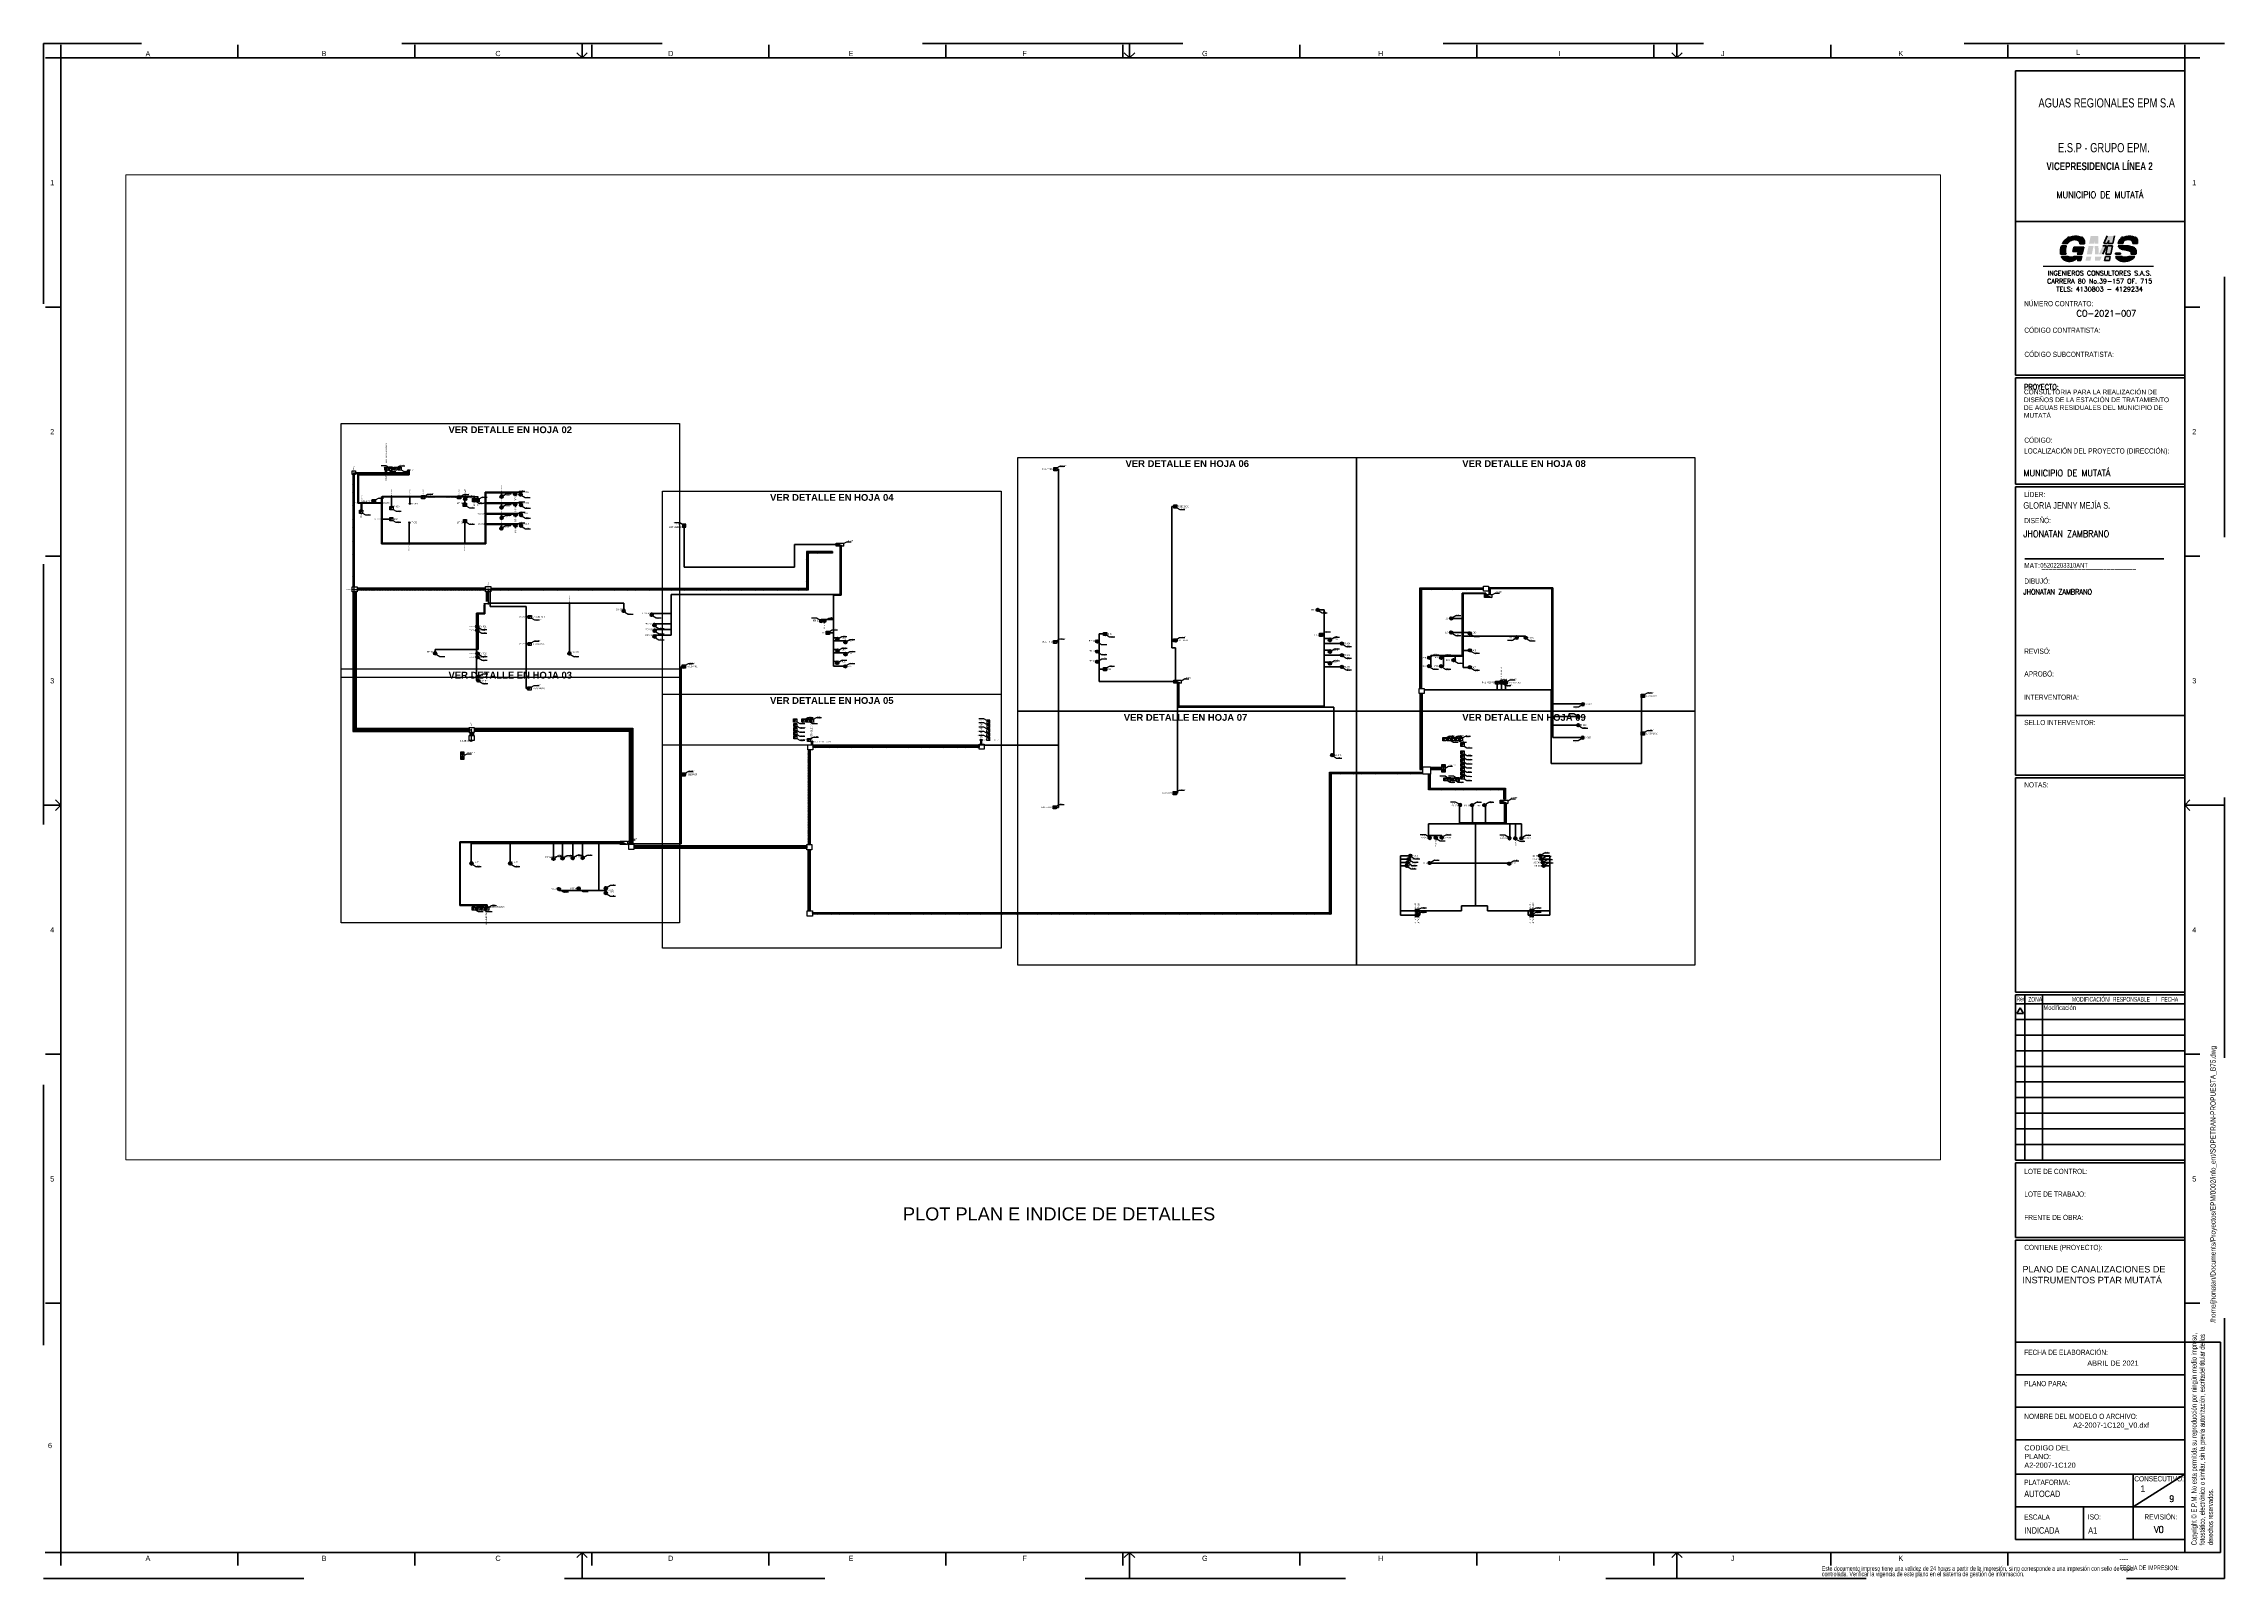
# Paper-space layout 'Layout' of a CAD drawing. Header units: metres. Extents: x 0 to 0.838, y 0 to 0.59.
# The model-space entities are those that its viewports show. They can reach past a viewport. Long polylines and large blocks are cut down to what shows.
import ezdxf
from ezdxf.enums import TextEntityAlignment as Align

# ---------------------------------------------------------------- set-up
doc = ezdxf.new("R2010")
doc.units = ezdxf.units.M
doc.linetypes.add('HIDDEN', pattern=[0.375, 0.25, -0.125])
doc.layers.get('0').update_dxf_attribs({"color": 253, "lineweight": 50, "true_color": 0xa0a0a4})
for name, color, linetype, lineweight, true_color in [('ARBOL_A ... AEREO', 1, 'Continuous', 25, 0xff0000), ('ARBOL_A ... BANCO', 1, 'TRACKS', 25, 0xff0000), ('ARBOL_D ... AEREO', 5, 'Continuous', 25, 0x0000ff), ('ARBOL_D ... BANCO', 5, 'TRACKS', 25, 0x0000ff), ('CANALIZACIONES', 178, 'Continuous', 25, 0x000000), ('CANALIZACIONES ... ANALOGAS', 5, 'Continuous', 50, 0x0000ff), ('CANALIZACIONES ... BANCO', 30, 'Continuous', 25, 0xff7f00), ('CANALIZACIONES ... DIGITALES', 1, 'Continuous', 50, 0xff0000), ('INST', 5, 'Continuous', 25, 0x0000ff), ('vistas', 178, 'Continuous', 25, 0x000000)]:
    doc.layers.add(name, color=color, linetype=linetype, lineweight=lineweight, true_color=true_color)
doc.styles.add('textstyle100', font='')
doc.styles.add('textstyle101', font='')
doc.styles.add('textstyle102', font='')
doc.styles.add('textstyle103', font='')
doc.styles.add('textstyle104', font='')
doc.styles.add('textstyle105', font='standard')
doc.styles.add('textstyle106', font='standard')
doc.styles.add('textstyle107', font='standard')
doc.styles.add('textstyle108', font='')
doc.styles.add('textstyle109', font='standard')
doc.styles.add('textstyle110', font='')
doc.styles.add('textstyle111', font='')
doc.styles.add('textstyle112', font='')
doc.styles.add('textstyle113', font='standard')
doc.styles.add('textstyle114', font='')
doc.styles.add('textstyle115', font='standard')
doc.styles.add('textstyle116', font='')
doc.styles.add('textstyle117', font='standard')
doc.styles.add('textstyle118', font='')
doc.styles.add('textstyle119', font='')
doc.styles.add('textstyle12', font='romans')
doc.styles.add('textstyle120', font='')
doc.styles.add('textstyle121', font='')
doc.styles.add('textstyle122', font='')
doc.styles.add('textstyle123', font='')
doc.styles.add('textstyle124', font='')
doc.styles.add('textstyle125', font='')
doc.styles.add('textstyle126', font='')
doc.styles.add('textstyle127', font='')
doc.styles.add('textstyle128', font='')
doc.styles.add('textstyle129', font='')
doc.styles.add('textstyle13', font='romans')
doc.styles.add('textstyle130', font='')
doc.styles.add('textstyle131', font='')
doc.styles.add('textstyle132', font='')
doc.styles.add('textstyle133', font='')
doc.styles.add('textstyle134', font='')
doc.styles.add('textstyle135', font='')
doc.styles.add('textstyle136', font='')
doc.styles.add('textstyle137', font='')
doc.styles.add('textstyle138', font='')
doc.styles.add('textstyle139', font='')
doc.styles.add('textstyle14', font='romans')
doc.styles.add('textstyle140', font='')
doc.styles.add('textstyle141', font='')
doc.styles.add('textstyle142', font='')
doc.styles.add('textstyle143', font='')
doc.styles.add('textstyle144', font='')
doc.styles.add('textstyle145', font='')
doc.styles.add('textstyle146', font='')
doc.styles.add('textstyle147', font='')
doc.styles.add('textstyle148', font='')
doc.styles.add('textstyle149', font='')
doc.styles.add('textstyle15', font='', dxfattribs={"width": 0.9})
doc.styles.add('textstyle150', font='')
doc.styles.add('textstyle151', font='')
doc.styles.add('textstyle152', font='')
doc.styles.add('textstyle153', font='')
doc.styles.add('textstyle154', font='')
doc.styles.add('textstyle155', font='')
doc.styles.add('textstyle156', font='')
doc.styles.add('textstyle157', font='')
doc.styles.add('textstyle158', font='')
doc.styles.add('textstyle159', font='')
doc.styles.add('textstyle16', font='', dxfattribs={"width": 0.9})
doc.styles.add('textstyle160', font='')
doc.styles.add('textstyle161', font='')
doc.styles.add('textstyle162', font='')
doc.styles.add('textstyle163', font='')
doc.styles.add('textstyle164', font='')
doc.styles.add('textstyle165', font='')
doc.styles.add('textstyle166', font='')
doc.styles.add('textstyle167', font='')
doc.styles.add('textstyle168', font='')
doc.styles.add('textstyle169', font='')
doc.styles.add('textstyle17', font='', dxfattribs={"width": 0.9})
doc.styles.add('textstyle170', font='')
doc.styles.add('textstyle171', font='')
doc.styles.add('textstyle172', font='')
doc.styles.add('textstyle173', font='')
doc.styles.add('textstyle174', font='')
doc.styles.add('textstyle175', font='')
doc.styles.add('textstyle176', font='')
doc.styles.add('textstyle177', font='')
doc.styles.add('textstyle178', font='')
doc.styles.add('textstyle179', font='')
doc.styles.add('textstyle18', font='')
doc.styles.add('textstyle180', font='')
doc.styles.add('textstyle181', font='')
doc.styles.add('textstyle182', font='')
doc.styles.add('textstyle183', font='')
doc.styles.add('textstyle184', font='')
doc.styles.add('textstyle185', font='')
doc.styles.add('textstyle186', font='')
doc.styles.add('textstyle187', font='')
doc.styles.add('textstyle188', font='')
doc.styles.add('textstyle189', font='')
doc.styles.add('textstyle19', font='')
doc.styles.add('textstyle190', font='')
doc.styles.add('textstyle191', font='')
doc.styles.add('textstyle192', font='')
doc.styles.add('textstyle193', font='')
doc.styles.add('textstyle194', font='')
doc.styles.add('textstyle195', font='')
doc.styles.add('textstyle196', font='')
doc.styles.add('textstyle197', font='')
doc.styles.add('textstyle198', font='')
doc.styles.add('textstyle199', font='')
doc.styles.add('textstyle20', font='')
doc.styles.add('textstyle200', font='')
doc.styles.add('textstyle201', font='')
doc.styles.add('textstyle202', font='')
doc.styles.add('textstyle203', font='')
doc.styles.add('textstyle204', font='')
doc.styles.add('textstyle205', font='')
doc.styles.add('textstyle206', font='')
doc.styles.add('textstyle207', font='')
doc.styles.add('textstyle208', font='')
doc.styles.add('textstyle209', font='')
doc.styles.add('textstyle21', font='')
doc.styles.add('textstyle210', font='')
doc.styles.add('textstyle211', font='')
doc.styles.add('textstyle212', font='')
doc.styles.add('textstyle213', font='')
doc.styles.add('textstyle214', font='')
doc.styles.add('textstyle215', font='')
doc.styles.add('textstyle216', font='')
doc.styles.add('textstyle217', font='')
doc.styles.add('textstyle218', font='')
doc.styles.add('textstyle219', font='')
doc.styles.add('textstyle22', font='')
doc.styles.add('textstyle220', font='')
doc.styles.add('textstyle221', font='')
doc.styles.add('textstyle222', font='')
doc.styles.add('textstyle223', font='')
doc.styles.add('textstyle224', font='')
doc.styles.add('textstyle225', font='')
doc.styles.add('textstyle226', font='')
doc.styles.add('textstyle227', font='')
doc.styles.add('textstyle228', font='')
doc.styles.add('textstyle229', font='')
doc.styles.add('textstyle23', font='')
doc.styles.add('textstyle230', font='')
doc.styles.add('textstyle231', font='')
doc.styles.add('textstyle232', font='')
doc.styles.add('textstyle233', font='')
doc.styles.add('textstyle234', font='')
doc.styles.add('textstyle235', font='')
doc.styles.add('textstyle236', font='')
doc.styles.add('textstyle237', font='')
doc.styles.add('textstyle238', font='')
doc.styles.add('textstyle239', font='')
doc.styles.add('textstyle24', font='')
doc.styles.add('textstyle240', font='')
doc.styles.add('textstyle241', font='')
doc.styles.add('textstyle242', font='')
doc.styles.add('textstyle243', font='')
doc.styles.add('textstyle244', font='')
doc.styles.add('textstyle245', font='')
doc.styles.add('textstyle246', font='')
doc.styles.add('textstyle247', font='')
doc.styles.add('textstyle248', font='')
doc.styles.add('textstyle249', font='')
doc.styles.add('textstyle25', font='')
doc.styles.add('textstyle250', font='')
doc.styles.add('textstyle251', font='')
doc.styles.add('textstyle252', font='')
doc.styles.add('textstyle253', font='')
doc.styles.add('textstyle254', font='')
doc.styles.add('textstyle255', font='')
doc.styles.add('textstyle256', font='')
doc.styles.add('textstyle257', font='')
doc.styles.add('textstyle258', font='')
doc.styles.add('textstyle259', font='')
doc.styles.add('textstyle26', font='')
doc.styles.add('textstyle260', font='')
doc.styles.add('textstyle261', font='')
doc.styles.add('textstyle262', font='')
doc.styles.add('textstyle263', font='')
doc.styles.add('textstyle264', font='')
doc.styles.add('textstyle265', font='')
doc.styles.add('textstyle266', font='')
doc.styles.add('textstyle267', font='')
doc.styles.add('textstyle268', font='')
doc.styles.add('textstyle269', font='')
doc.styles.add('textstyle27', font='')
doc.styles.add('textstyle270', font='')
doc.styles.add('textstyle271', font='')
doc.styles.add('textstyle272', font='')
doc.styles.add('textstyle273', font='')
doc.styles.add('textstyle274', font='')
doc.styles.add('textstyle275', font='')
doc.styles.add('textstyle276', font='')
doc.styles.add('textstyle277', font='')
doc.styles.add('textstyle278', font='')
doc.styles.add('textstyle279', font='')
doc.styles.add('textstyle28', font='')
doc.styles.add('textstyle280', font='')
doc.styles.add('textstyle281', font='')
doc.styles.add('textstyle282', font='')
doc.styles.add('textstyle283', font='')
doc.styles.add('textstyle284', font='')
doc.styles.add('textstyle285', font='')
doc.styles.add('textstyle286', font='')
doc.styles.add('textstyle287', font='')
doc.styles.add('textstyle288', font='')
doc.styles.add('textstyle289', font='')
doc.styles.add('textstyle29', font='')
doc.styles.add('textstyle290', font='')
doc.styles.add('textstyle291', font='')
doc.styles.add('textstyle292', font='')
doc.styles.add('textstyle293', font='')
doc.styles.add('textstyle294', font='')
doc.styles.add('textstyle295', font='')
doc.styles.add('textstyle296', font='')
doc.styles.add('textstyle297', font='')
doc.styles.add('textstyle298', font='')
doc.styles.add('textstyle299', font='')
doc.styles.add('textstyle30', font='')
doc.styles.add('textstyle300', font='')
doc.styles.add('textstyle301', font='')
doc.styles.add('textstyle302', font='')
doc.styles.add('textstyle303', font='')
doc.styles.add('textstyle304', font='')
doc.styles.add('textstyle305', font='')
doc.styles.add('textstyle306', font='')
doc.styles.add('textstyle307', font='')
doc.styles.add('textstyle308', font='')
doc.styles.add('textstyle309', font='')
doc.styles.add('textstyle31', font='')
doc.styles.add('textstyle310', font='')
doc.styles.add('textstyle311', font='')
doc.styles.add('textstyle312', font='')
doc.styles.add('textstyle313', font='')
doc.styles.add('textstyle314', font='')
doc.styles.add('textstyle315', font='')
doc.styles.add('textstyle316', font='')
doc.styles.add('textstyle317', font='')
doc.styles.add('textstyle318', font='')
doc.styles.add('textstyle319', font='')
doc.styles.add('textstyle32', font='')
doc.styles.add('textstyle320', font='')
doc.styles.add('textstyle321', font='')
doc.styles.add('textstyle322', font='')
doc.styles.add('textstyle323', font='')
doc.styles.add('textstyle324', font='')
doc.styles.add('textstyle325', font='')
doc.styles.add('textstyle326', font='')
doc.styles.add('textstyle327', font='')
doc.styles.add('textstyle328', font='')
doc.styles.add('textstyle329', font='')
doc.styles.add('textstyle33', font='')
doc.styles.add('textstyle330', font='')
doc.styles.add('textstyle331', font='')
doc.styles.add('textstyle332', font='')
doc.styles.add('textstyle333', font='')
doc.styles.add('textstyle334', font='')
doc.styles.add('textstyle335', font='')
doc.styles.add('textstyle336', font='')
doc.styles.add('textstyle337', font='')
doc.styles.add('textstyle338', font='')
doc.styles.add('textstyle339', font='')
doc.styles.add('textstyle34', font='')
doc.styles.add('textstyle340', font='')
doc.styles.add('textstyle341', font='')
doc.styles.add('textstyle342', font='')
doc.styles.add('textstyle343', font='')
doc.styles.add('textstyle344', font='')
doc.styles.add('textstyle345', font='')
doc.styles.add('textstyle346', font='')
doc.styles.add('textstyle347', font='')
doc.styles.add('textstyle348', font='')
doc.styles.add('textstyle349', font='')
doc.styles.add('textstyle35', font='')
doc.styles.add('textstyle350', font='')
doc.styles.add('textstyle351', font='')
doc.styles.add('textstyle352', font='')
doc.styles.add('textstyle353', font='')
doc.styles.add('textstyle354', font='')
doc.styles.add('textstyle355', font='')
doc.styles.add('textstyle356', font='')
doc.styles.add('textstyle357', font='')
doc.styles.add('textstyle358', font='')
doc.styles.add('textstyle359', font='')
doc.styles.add('textstyle36', font='')
doc.styles.add('textstyle360', font='')
doc.styles.add('textstyle361', font='')
doc.styles.add('textstyle362', font='')
doc.styles.add('textstyle363', font='')
doc.styles.add('textstyle364', font='')
doc.styles.add('textstyle365', font='')
doc.styles.add('textstyle366', font='')
doc.styles.add('textstyle367', font='')
doc.styles.add('textstyle368', font='')
doc.styles.add('textstyle369', font='')
doc.styles.add('textstyle37', font='')
doc.styles.add('textstyle370', font='')
doc.styles.add('textstyle371', font='')
doc.styles.add('textstyle372', font='')
doc.styles.add('textstyle373', font='')
doc.styles.add('textstyle374', font='')
doc.styles.add('textstyle375', font='')
doc.styles.add('textstyle376', font='')
doc.styles.add('textstyle377', font='')
doc.styles.add('textstyle378', font='')
doc.styles.add('textstyle379', font='')
doc.styles.add('textstyle38', font='')
doc.styles.add('textstyle380', font='')
doc.styles.add('textstyle381', font='')
doc.styles.add('textstyle382', font='')
doc.styles.add('textstyle383', font='')
doc.styles.add('textstyle384', font='')
doc.styles.add('textstyle385', font='')
doc.styles.add('textstyle386', font='')
doc.styles.add('textstyle387', font='')
doc.styles.add('textstyle388', font='')
doc.styles.add('textstyle389', font='')
doc.styles.add('textstyle39', font='')
doc.styles.add('textstyle390', font='')
doc.styles.add('textstyle391', font='')
doc.styles.add('textstyle392', font='')
doc.styles.add('textstyle393', font='')
doc.styles.add('textstyle394', font='')
doc.styles.add('textstyle395', font='')
doc.styles.add('textstyle396', font='')
doc.styles.add('textstyle397', font='')
doc.styles.add('textstyle398', font='')
doc.styles.add('textstyle399', font='')
doc.styles.add('textstyle40', font='')
doc.styles.add('textstyle400', font='')
doc.styles.add('textstyle401', font='')
doc.styles.add('textstyle402', font='')
doc.styles.add('textstyle403', font='')
doc.styles.add('textstyle404', font='')
doc.styles.add('textstyle405', font='')
doc.styles.add('textstyle406', font='')
doc.styles.add('textstyle407', font='')
doc.styles.add('textstyle408', font='')
doc.styles.add('textstyle409', font='')
doc.styles.add('textstyle41', font='')
doc.styles.add('textstyle410', font='')
doc.styles.add('textstyle411', font='')
doc.styles.add('textstyle412', font='')
doc.styles.add('textstyle413', font='')
doc.styles.add('textstyle414', font='')
doc.styles.add('textstyle415', font='')
doc.styles.add('textstyle416', font='')
doc.styles.add('textstyle417', font='')
doc.styles.add('textstyle418', font='')
doc.styles.add('textstyle419', font='')
doc.styles.add('textstyle42', font='')
doc.styles.add('textstyle420', font='')
doc.styles.add('textstyle421', font='')
doc.styles.add('textstyle422', font='')
doc.styles.add('textstyle423', font='')
doc.styles.add('textstyle424', font='')
doc.styles.add('textstyle425', font='')
doc.styles.add('textstyle426', font='')
doc.styles.add('textstyle427', font='')
doc.styles.add('textstyle428', font='')
doc.styles.add('textstyle429', font='')
doc.styles.add('textstyle43', font='')
doc.styles.add('textstyle430', font='')
doc.styles.add('textstyle431', font='')
doc.styles.add('textstyle432', font='')
doc.styles.add('textstyle433', font='')
doc.styles.add('textstyle434', font='')
doc.styles.add('textstyle435', font='')
doc.styles.add('textstyle436', font='')
doc.styles.add('textstyle437', font='')
doc.styles.add('textstyle438', font='')
doc.styles.add('textstyle439', font='')
doc.styles.add('textstyle44', font='')
doc.styles.add('textstyle440', font='')
doc.styles.add('textstyle441', font='')
doc.styles.add('textstyle442', font='')
doc.styles.add('textstyle443', font='')
doc.styles.add('textstyle444', font='')
doc.styles.add('textstyle445', font='')
doc.styles.add('textstyle446', font='')
doc.styles.add('textstyle447', font='')
doc.styles.add('textstyle448', font='')
doc.styles.add('textstyle449', font='')
doc.styles.add('textstyle45', font='')
doc.styles.add('textstyle450', font='')
doc.styles.add('textstyle451', font='')
doc.styles.add('textstyle452', font='')
doc.styles.add('textstyle453', font='')
doc.styles.add('textstyle454', font='')
doc.styles.add('textstyle455', font='')
doc.styles.add('textstyle456', font='')
doc.styles.add('textstyle457', font='')
doc.styles.add('textstyle458', font='')
doc.styles.add('textstyle459', font='')
doc.styles.add('textstyle46', font='')
doc.styles.add('textstyle460', font='')
doc.styles.add('textstyle461', font='')
doc.styles.add('textstyle462', font='')
doc.styles.add('textstyle463', font='')
doc.styles.add('textstyle464', font='')
doc.styles.add('textstyle465', font='')
doc.styles.add('textstyle466', font='')
doc.styles.add('textstyle467', font='')
doc.styles.add('textstyle468', font='')
doc.styles.add('textstyle469', font='')
doc.styles.add('textstyle47', font='')
doc.styles.add('textstyle470', font='')
doc.styles.add('textstyle471', font='')
doc.styles.add('textstyle472', font='')
doc.styles.add('textstyle473', font='')
doc.styles.add('textstyle474', font='')
doc.styles.add('textstyle475', font='')
doc.styles.add('textstyle476', font='')
doc.styles.add('textstyle477', font='')
doc.styles.add('textstyle478', font='')
doc.styles.add('textstyle479', font='')
doc.styles.add('textstyle48', font='')
doc.styles.add('textstyle480', font='')
doc.styles.add('textstyle481', font='')
doc.styles.add('textstyle482', font='')
doc.styles.add('textstyle483', font='')
doc.styles.add('textstyle484', font='')
doc.styles.add('textstyle485', font='')
doc.styles.add('textstyle486', font='')
doc.styles.add('textstyle487', font='')
doc.styles.add('textstyle488', font='')
doc.styles.add('textstyle489', font='')
doc.styles.add('textstyle49', font='')
doc.styles.add('textstyle490', font='')
doc.styles.add('textstyle491', font='')
doc.styles.add('textstyle492', font='')
doc.styles.add('textstyle493', font='')
doc.styles.add('textstyle494', font='')
doc.styles.add('textstyle495', font='')
doc.styles.add('textstyle496', font='')
doc.styles.add('textstyle497', font='')
doc.styles.add('textstyle498', font='')
doc.styles.add('textstyle499', font='')
doc.styles.add('textstyle50', font='')
doc.styles.add('textstyle500', font='')
doc.styles.add('textstyle501', font='')
doc.styles.add('textstyle502', font='')
doc.styles.add('textstyle503', font='')
doc.styles.add('textstyle504', font='')
doc.styles.add('textstyle505', font='')
doc.styles.add('textstyle506', font='')
doc.styles.add('textstyle507', font='')
doc.styles.add('textstyle508', font='')
doc.styles.add('textstyle509', font='')
doc.styles.add('textstyle51', font='')
doc.styles.add('textstyle510', font='')
doc.styles.add('textstyle511', font='')
doc.styles.add('textstyle512', font='')
doc.styles.add('textstyle513', font='')
doc.styles.add('textstyle514', font='')
doc.styles.add('textstyle515', font='')
doc.styles.add('textstyle516', font='')
doc.styles.add('textstyle517', font='')
doc.styles.add('textstyle518', font='')
doc.styles.add('textstyle519', font='')
doc.styles.add('textstyle52', font='')
doc.styles.add('textstyle520', font='')
doc.styles.add('textstyle521', font='')
doc.styles.add('textstyle522', font='')
doc.styles.add('textstyle523', font='')
doc.styles.add('textstyle524', font='')
doc.styles.add('textstyle525', font='')
doc.styles.add('textstyle526', font='')
doc.styles.add('textstyle527', font='')
doc.styles.add('textstyle528', font='')
doc.styles.add('textstyle529', font='')
doc.styles.add('textstyle53', font='')
doc.styles.add('textstyle530', font='')
doc.styles.add('textstyle531', font='')
doc.styles.add('textstyle532', font='')
doc.styles.add('textstyle533', font='')
doc.styles.add('textstyle534', font='')
doc.styles.add('textstyle535', font='')
doc.styles.add('textstyle536', font='')
doc.styles.add('textstyle537', font='')
doc.styles.add('textstyle538', font='')
doc.styles.add('textstyle539', font='')
doc.styles.add('textstyle54', font='')
doc.styles.add('textstyle540', font='')
doc.styles.add('textstyle541', font='')
doc.styles.add('textstyle542', font='')
doc.styles.add('textstyle543', font='')
doc.styles.add('textstyle544', font='')
doc.styles.add('textstyle545', font='')
doc.styles.add('textstyle546', font='')
doc.styles.add('textstyle547', font='')
doc.styles.add('textstyle548', font='')
doc.styles.add('textstyle549', font='')
doc.styles.add('textstyle55', font='')
doc.styles.add('textstyle550', font='')
doc.styles.add('textstyle551', font='')
doc.styles.add('textstyle552', font='')
doc.styles.add('textstyle553', font='')
doc.styles.add('textstyle554', font='')
doc.styles.add('textstyle555', font='')
doc.styles.add('textstyle556', font='')
doc.styles.add('textstyle557', font='')
doc.styles.add('textstyle558', font='')
doc.styles.add('textstyle559', font='')
doc.styles.add('textstyle56', font='')
doc.styles.add('textstyle560', font='')
doc.styles.add('textstyle561', font='')
doc.styles.add('textstyle562', font='')
doc.styles.add('textstyle563', font='')
doc.styles.add('textstyle564', font='')
doc.styles.add('textstyle565', font='')
doc.styles.add('textstyle566', font='')
doc.styles.add('textstyle567', font='')
doc.styles.add('textstyle568', font='')
doc.styles.add('textstyle569', font='')
doc.styles.add('textstyle57', font='standard')
doc.styles.add('textstyle570', font='')
doc.styles.add('textstyle571', font='')
doc.styles.add('textstyle572', font='')
doc.styles.add('textstyle573', font='')
doc.styles.add('textstyle574', font='')
doc.styles.add('textstyle575', font='')
doc.styles.add('textstyle576', font='')
doc.styles.add('textstyle577', font='')
doc.styles.add('textstyle578', font='')
doc.styles.add('textstyle579', font='')
doc.styles.add('textstyle58', font='')
doc.styles.add('textstyle580', font='')
doc.styles.add('textstyle581', font='')
doc.styles.add('textstyle582', font='')
doc.styles.add('textstyle583', font='')
doc.styles.add('textstyle584', font='')
doc.styles.add('textstyle585', font='')
doc.styles.add('textstyle586', font='')
doc.styles.add('textstyle587', font='')
doc.styles.add('textstyle588', font='')
doc.styles.add('textstyle589', font='')
doc.styles.add('textstyle59', font='')
doc.styles.add('textstyle590', font='')
doc.styles.add('textstyle591', font='')
doc.styles.add('textstyle592', font='')
doc.styles.add('textstyle593', font='')
doc.styles.add('textstyle594', font='')
doc.styles.add('textstyle595', font='')
doc.styles.add('textstyle596', font='')
doc.styles.add('textstyle597', font='')
doc.styles.add('textstyle598', font='')
doc.styles.add('textstyle599', font='')
doc.styles.add('textstyle60', font='')
doc.styles.add('textstyle600', font='')
doc.styles.add('textstyle601', font='')
doc.styles.add('textstyle602', font='')
doc.styles.add('textstyle603', font='')
doc.styles.add('textstyle604', font='')
doc.styles.add('textstyle605', font='')
doc.styles.add('textstyle606', font='')
doc.styles.add('textstyle607', font='')
doc.styles.add('textstyle608', font='')
doc.styles.add('textstyle609', font='')
doc.styles.add('textstyle61', font='')
doc.styles.add('textstyle610', font='')
doc.styles.add('textstyle611', font='')
doc.styles.add('textstyle612', font='')
doc.styles.add('textstyle613', font='')
doc.styles.add('textstyle614', font='')
doc.styles.add('textstyle615', font='')
doc.styles.add('textstyle616', font='')
doc.styles.add('textstyle617', font='')
doc.styles.add('textstyle618', font='')
doc.styles.add('textstyle619', font='')
doc.styles.add('textstyle62', font='')
doc.styles.add('textstyle620', font='')
doc.styles.add('textstyle621', font='')
doc.styles.add('textstyle622', font='')
doc.styles.add('textstyle623', font='')
doc.styles.add('textstyle624', font='')
doc.styles.add('textstyle625', font='')
doc.styles.add('textstyle626', font='')
doc.styles.add('textstyle627', font='')
doc.styles.add('textstyle628', font='')
doc.styles.add('textstyle629', font='')
doc.styles.add('textstyle63', font='')
doc.styles.add('textstyle630', font='')
doc.styles.add('textstyle631', font='')
doc.styles.add('textstyle632', font='')
doc.styles.add('textstyle633', font='')
doc.styles.add('textstyle634', font='')
doc.styles.add('textstyle635', font='')
doc.styles.add('textstyle636', font='')
doc.styles.add('textstyle637', font='')
doc.styles.add('textstyle638', font='')
doc.styles.add('textstyle639', font='')
doc.styles.add('textstyle64', font='')
doc.styles.add('textstyle640', font='')
doc.styles.add('textstyle641', font='')
doc.styles.add('textstyle642', font='')
doc.styles.add('textstyle643', font='')
doc.styles.add('textstyle644', font='')
doc.styles.add('textstyle645', font='')
doc.styles.add('textstyle646', font='')
doc.styles.add('textstyle647', font='')
doc.styles.add('textstyle648', font='')
doc.styles.add('textstyle649', font='')
doc.styles.add('textstyle65', font='')
doc.styles.add('textstyle650', font='')
doc.styles.add('textstyle651', font='')
doc.styles.add('textstyle652', font='')
doc.styles.add('textstyle653', font='')
doc.styles.add('textstyle654', font='')
doc.styles.add('textstyle655', font='')
doc.styles.add('textstyle656', font='')
doc.styles.add('textstyle657', font='')
doc.styles.add('textstyle658', font='')
doc.styles.add('textstyle659', font='')
doc.styles.add('textstyle66', font='')
doc.styles.add('textstyle660', font='')
doc.styles.add('textstyle67', font='')
doc.styles.add('textstyle68', font='', dxfattribs={"width": 0.85})
doc.styles.add('textstyle685', font='Standard')
doc.styles.add('textstyle686', font='')
doc.styles.add('textstyle687', font='')
doc.styles.add('textstyle69', font='', dxfattribs={"width": 0.85})
doc.styles.add('textstyle696', font='standard')
doc.styles.add('textstyle697', font='')
doc.styles.add('textstyle698', font='Standard')
doc.styles.add('textstyle70', font='', dxfattribs={"width": 0.85})
doc.styles.add('textstyle702', font='Standard')
doc.styles.add('textstyle703', font='')
doc.styles.add('textstyle704', font='standard')
doc.styles.add('textstyle705', font='Standard')
doc.styles.add('textstyle706', font='standard')
doc.styles.add('textstyle707', font='')
doc.styles.add('textstyle708', font='')
doc.styles.add('textstyle71', font='', dxfattribs={"width": 0.85})
doc.styles.add('textstyle72', font='', dxfattribs={"width": 0.85})
doc.styles.add('textstyle73', font='')
doc.styles.add('textstyle74', font='')
doc.styles.add('textstyle75', font='')
doc.styles.add('textstyle76', font='')
doc.styles.add('textstyle77', font='')
doc.styles.add('textstyle78', font='', dxfattribs={"width": 0.9})
doc.styles.add('textstyle79', font='')
doc.styles.add('textstyle8', font='ltypeshp.shx')
doc.styles.add('textstyle80', font='')
doc.styles.add('textstyle81', font='')
doc.styles.add('textstyle82', font='')
doc.styles.add('textstyle83', font='')
doc.styles.add('textstyle84', font='')
doc.styles.add('textstyle85', font='')
doc.styles.add('textstyle86', font='')
doc.styles.add('textstyle87', font='', dxfattribs={"width": 0.9})
doc.styles.add('textstyle88', font='', dxfattribs={"width": 0.9})
doc.styles.add('textstyle89', font='')
doc.styles.add('textstyle90', font='')
doc.styles.add('textstyle91', font='')
doc.styles.add('textstyle92', font='')
doc.styles.add('textstyle93', font='')
doc.styles.add('textstyle94', font='')
doc.styles.add('textstyle95', font='')
doc.styles.add('textstyle96', font='standard')
doc.styles.add('textstyle97', font='')
doc.styles.add('textstyle98', font='')
doc.styles.add('textstyle99', font='')
doc.styles.get('textstyle100').set_extended_font_data('Swis721 LtCn BT')
doc.styles.get('textstyle101').set_extended_font_data('Swis721 LtCn BT')
doc.styles.get('textstyle102').set_extended_font_data('Swis721 LtCn BT')
doc.styles.get('textstyle103').set_extended_font_data('Swis721 LtCn BT')
doc.styles.get('textstyle104').set_extended_font_data('Swis721 LtCn BT')
doc.styles.get('textstyle108').set_extended_font_data('Swis721 LtCn BT')
doc.styles.get('textstyle110').set_extended_font_data('Swis721 LtCn BT')
doc.styles.get('textstyle111').set_extended_font_data('Swis721 LtCn BT')
doc.styles.get('textstyle112').set_extended_font_data('Swis721 LtCn BT')
doc.styles.get('textstyle114').set_extended_font_data('Liberation Sans')
doc.styles.get('textstyle116').set_extended_font_data('Swis721 LtCn BT')
doc.styles.get('textstyle118').set_extended_font_data('Swis721 LtCn BT')
doc.styles.get('textstyle119').set_extended_font_data('Liberation Sans')
doc.styles.get('textstyle120').set_extended_font_data('Liberation Sans')
doc.styles.get('textstyle121').set_extended_font_data('Liberation Sans')
doc.styles.get('textstyle122').set_extended_font_data('Liberation Sans')
doc.styles.get('textstyle123').set_extended_font_data('Liberation Sans')
doc.styles.get('textstyle124').set_extended_font_data('Liberation Sans')
doc.styles.get('textstyle125').set_extended_font_data('Liberation Sans')
doc.styles.get('textstyle126').set_extended_font_data('Liberation Sans')
doc.styles.get('textstyle127').set_extended_font_data('Liberation Sans')
doc.styles.get('textstyle128').set_extended_font_data('Liberation Sans')
doc.styles.get('textstyle129').set_extended_font_data('Liberation Sans')
doc.styles.get('textstyle130').set_extended_font_data('Liberation Sans')
doc.styles.get('textstyle131').set_extended_font_data('Liberation Sans')
doc.styles.get('textstyle132').set_extended_font_data('Liberation Sans')
doc.styles.get('textstyle133').set_extended_font_data('Liberation Sans')
doc.styles.get('textstyle134').set_extended_font_data('Liberation Sans')
doc.styles.get('textstyle135').set_extended_font_data('Liberation Sans')
doc.styles.get('textstyle136').set_extended_font_data('Liberation Sans')
doc.styles.get('textstyle137').set_extended_font_data('Liberation Sans')
doc.styles.get('textstyle138').set_extended_font_data('Liberation Sans')
doc.styles.get('textstyle139').set_extended_font_data('Liberation Sans')
doc.styles.get('textstyle140').set_extended_font_data('Liberation Sans')
doc.styles.get('textstyle141').set_extended_font_data('Liberation Sans')
doc.styles.get('textstyle142').set_extended_font_data('Liberation Sans')
doc.styles.get('textstyle143').set_extended_font_data('Liberation Sans')
doc.styles.get('textstyle144').set_extended_font_data('Liberation Sans')
doc.styles.get('textstyle145').set_extended_font_data('Liberation Sans')
doc.styles.get('textstyle146').set_extended_font_data('Liberation Sans')
doc.styles.get('textstyle147').set_extended_font_data('Liberation Sans')
doc.styles.get('textstyle148').set_extended_font_data('Liberation Sans')
doc.styles.get('textstyle149').set_extended_font_data('Liberation Sans')
doc.styles.get('textstyle15').set_extended_font_data('Swis721 LtCn BT')
doc.styles.get('textstyle150').set_extended_font_data('Liberation Sans')
doc.styles.get('textstyle151').set_extended_font_data('Liberation Sans')
doc.styles.get('textstyle152').set_extended_font_data('Liberation Sans')
doc.styles.get('textstyle153').set_extended_font_data('Liberation Sans')
doc.styles.get('textstyle154').set_extended_font_data('Liberation Sans')
doc.styles.get('textstyle155').set_extended_font_data('Liberation Sans')
doc.styles.get('textstyle156').set_extended_font_data('Liberation Sans')
doc.styles.get('textstyle157').set_extended_font_data('Liberation Sans')
doc.styles.get('textstyle158').set_extended_font_data('Liberation Sans')
doc.styles.get('textstyle159').set_extended_font_data('Liberation Sans')
doc.styles.get('textstyle16').set_extended_font_data('Swis721 LtCn BT')
doc.styles.get('textstyle160').set_extended_font_data('Liberation Sans')
doc.styles.get('textstyle161').set_extended_font_data('Liberation Sans')
doc.styles.get('textstyle162').set_extended_font_data('Liberation Sans')
doc.styles.get('textstyle163').set_extended_font_data('Liberation Sans')
doc.styles.get('textstyle164').set_extended_font_data('Liberation Sans')
doc.styles.get('textstyle165').set_extended_font_data('Liberation Sans')
doc.styles.get('textstyle166').set_extended_font_data('Liberation Sans')
doc.styles.get('textstyle167').set_extended_font_data('Liberation Sans')
doc.styles.get('textstyle168').set_extended_font_data('Liberation Sans')
doc.styles.get('textstyle169').set_extended_font_data('Liberation Sans')
doc.styles.get('textstyle17').set_extended_font_data('Swis721 LtCn BT')
doc.styles.get('textstyle170').set_extended_font_data('Liberation Sans')
doc.styles.get('textstyle171').set_extended_font_data('Liberation Sans')
doc.styles.get('textstyle172').set_extended_font_data('Liberation Sans')
doc.styles.get('textstyle173').set_extended_font_data('Liberation Sans')
doc.styles.get('textstyle174').set_extended_font_data('Liberation Sans')
doc.styles.get('textstyle175').set_extended_font_data('Liberation Sans')
doc.styles.get('textstyle176').set_extended_font_data('Liberation Sans')
doc.styles.get('textstyle177').set_extended_font_data('Liberation Sans')
doc.styles.get('textstyle178').set_extended_font_data('Liberation Sans')
doc.styles.get('textstyle179').set_extended_font_data('Liberation Sans')
doc.styles.get('textstyle18').set_extended_font_data('ARIAL')
doc.styles.get('textstyle180').set_extended_font_data('Liberation Sans')
doc.styles.get('textstyle181').set_extended_font_data('Liberation Sans')
doc.styles.get('textstyle182').set_extended_font_data('Liberation Sans')
doc.styles.get('textstyle183').set_extended_font_data('Liberation Sans')
doc.styles.get('textstyle184').set_extended_font_data('Liberation Sans')
doc.styles.get('textstyle185').set_extended_font_data('Liberation Sans')
doc.styles.get('textstyle186').set_extended_font_data('Liberation Sans')
doc.styles.get('textstyle187').set_extended_font_data('Liberation Sans')
doc.styles.get('textstyle188').set_extended_font_data('Liberation Sans')
doc.styles.get('textstyle189').set_extended_font_data('Liberation Sans')
doc.styles.get('textstyle19').set_extended_font_data('ARIAL')
doc.styles.get('textstyle190').set_extended_font_data('Liberation Sans')
doc.styles.get('textstyle191').set_extended_font_data('Liberation Sans')
doc.styles.get('textstyle192').set_extended_font_data('Liberation Sans')
doc.styles.get('textstyle193').set_extended_font_data('Liberation Sans')
doc.styles.get('textstyle194').set_extended_font_data('Liberation Sans')
doc.styles.get('textstyle195').set_extended_font_data('Liberation Sans')
doc.styles.get('textstyle196').set_extended_font_data('Liberation Sans')
doc.styles.get('textstyle197').set_extended_font_data('Liberation Sans')
doc.styles.get('textstyle198').set_extended_font_data('Liberation Sans')
doc.styles.get('textstyle199').set_extended_font_data('Liberation Sans')
doc.styles.get('textstyle20').set_extended_font_data('ARIAL')
doc.styles.get('textstyle200').set_extended_font_data('Liberation Sans')
doc.styles.get('textstyle201').set_extended_font_data('Liberation Sans')
doc.styles.get('textstyle202').set_extended_font_data('Liberation Sans')
doc.styles.get('textstyle203').set_extended_font_data('Liberation Sans')
doc.styles.get('textstyle204').set_extended_font_data('Liberation Sans')
doc.styles.get('textstyle205').set_extended_font_data('Liberation Sans')
doc.styles.get('textstyle206').set_extended_font_data('Liberation Sans')
doc.styles.get('textstyle207').set_extended_font_data('Liberation Sans')
doc.styles.get('textstyle208').set_extended_font_data('Liberation Sans')
doc.styles.get('textstyle209').set_extended_font_data('Liberation Sans')
doc.styles.get('textstyle21').set_extended_font_data('ARIAL')
doc.styles.get('textstyle210').set_extended_font_data('Liberation Sans')
doc.styles.get('textstyle211').set_extended_font_data('Liberation Sans')
doc.styles.get('textstyle212').set_extended_font_data('Liberation Sans')
doc.styles.get('textstyle213').set_extended_font_data('Liberation Sans')
doc.styles.get('textstyle214').set_extended_font_data('Liberation Sans')
doc.styles.get('textstyle215').set_extended_font_data('Liberation Sans')
doc.styles.get('textstyle216').set_extended_font_data('Liberation Sans')
doc.styles.get('textstyle217').set_extended_font_data('Liberation Sans')
doc.styles.get('textstyle218').set_extended_font_data('Liberation Sans')
doc.styles.get('textstyle219').set_extended_font_data('Liberation Sans')
doc.styles.get('textstyle22').set_extended_font_data('ARIAL')
doc.styles.get('textstyle220').set_extended_font_data('Liberation Sans')
doc.styles.get('textstyle221').set_extended_font_data('Liberation Sans')
doc.styles.get('textstyle222').set_extended_font_data('Liberation Sans')
doc.styles.get('textstyle223').set_extended_font_data('Liberation Sans')
doc.styles.get('textstyle224').set_extended_font_data('Liberation Sans')
doc.styles.get('textstyle225').set_extended_font_data('Liberation Sans')
doc.styles.get('textstyle226').set_extended_font_data('Liberation Sans')
doc.styles.get('textstyle227').set_extended_font_data('Liberation Sans')
doc.styles.get('textstyle228').set_extended_font_data('Liberation Sans')
doc.styles.get('textstyle229').set_extended_font_data('Liberation Sans')
doc.styles.get('textstyle23').set_extended_font_data('ARIAL')
doc.styles.get('textstyle230').set_extended_font_data('Liberation Sans')
doc.styles.get('textstyle231').set_extended_font_data('Liberation Sans')
doc.styles.get('textstyle232').set_extended_font_data('Liberation Sans')
doc.styles.get('textstyle233').set_extended_font_data('Liberation Sans')
doc.styles.get('textstyle234').set_extended_font_data('Liberation Sans')
doc.styles.get('textstyle235').set_extended_font_data('Liberation Sans')
doc.styles.get('textstyle236').set_extended_font_data('Liberation Sans')
doc.styles.get('textstyle237').set_extended_font_data('Liberation Sans')
doc.styles.get('textstyle238').set_extended_font_data('Liberation Sans')
doc.styles.get('textstyle239').set_extended_font_data('Liberation Sans')
doc.styles.get('textstyle24').set_extended_font_data('ARIAL')
doc.styles.get('textstyle240').set_extended_font_data('Liberation Sans')
doc.styles.get('textstyle241').set_extended_font_data('Liberation Sans')
doc.styles.get('textstyle242').set_extended_font_data('Liberation Sans')
doc.styles.get('textstyle243').set_extended_font_data('Liberation Sans')
doc.styles.get('textstyle244').set_extended_font_data('Liberation Sans')
doc.styles.get('textstyle245').set_extended_font_data('Liberation Sans')
doc.styles.get('textstyle246').set_extended_font_data('Liberation Sans')
doc.styles.get('textstyle247').set_extended_font_data('Liberation Sans')
doc.styles.get('textstyle248').set_extended_font_data('Liberation Sans')
doc.styles.get('textstyle249').set_extended_font_data('Liberation Sans')
doc.styles.get('textstyle25').set_extended_font_data('ARIAL')
doc.styles.get('textstyle250').set_extended_font_data('Liberation Sans')
doc.styles.get('textstyle251').set_extended_font_data('Liberation Sans')
doc.styles.get('textstyle252').set_extended_font_data('Liberation Sans')
doc.styles.get('textstyle253').set_extended_font_data('Liberation Sans')
doc.styles.get('textstyle254').set_extended_font_data('Liberation Sans')
doc.styles.get('textstyle255').set_extended_font_data('Liberation Sans')
doc.styles.get('textstyle256').set_extended_font_data('Liberation Sans')
doc.styles.get('textstyle257').set_extended_font_data('Liberation Sans')
doc.styles.get('textstyle258').set_extended_font_data('Liberation Sans')
doc.styles.get('textstyle259').set_extended_font_data('Liberation Sans')
doc.styles.get('textstyle26').set_extended_font_data('ARIAL')
doc.styles.get('textstyle260').set_extended_font_data('Liberation Sans')
doc.styles.get('textstyle261').set_extended_font_data('Liberation Sans')
doc.styles.get('textstyle262').set_extended_font_data('Liberation Sans')
doc.styles.get('textstyle263').set_extended_font_data('Liberation Sans')
doc.styles.get('textstyle264').set_extended_font_data('Liberation Sans')
doc.styles.get('textstyle265').set_extended_font_data('Liberation Sans')
doc.styles.get('textstyle266').set_extended_font_data('Liberation Sans')
doc.styles.get('textstyle267').set_extended_font_data('Liberation Sans')
doc.styles.get('textstyle268').set_extended_font_data('Liberation Sans')
doc.styles.get('textstyle269').set_extended_font_data('Liberation Sans')
doc.styles.get('textstyle27').set_extended_font_data('ARIAL')
doc.styles.get('textstyle270').set_extended_font_data('Liberation Sans')
doc.styles.get('textstyle271').set_extended_font_data('Liberation Sans')
doc.styles.get('textstyle272').set_extended_font_data('Liberation Sans')
doc.styles.get('textstyle273').set_extended_font_data('Liberation Sans')
doc.styles.get('textstyle274').set_extended_font_data('Liberation Sans')
doc.styles.get('textstyle275').set_extended_font_data('Liberation Sans')
doc.styles.get('textstyle276').set_extended_font_data('Liberation Sans')
doc.styles.get('textstyle277').set_extended_font_data('Liberation Sans')
doc.styles.get('textstyle278').set_extended_font_data('Liberation Sans')
doc.styles.get('textstyle279').set_extended_font_data('Liberation Sans')
doc.styles.get('textstyle28').set_extended_font_data('ARIAL')
doc.styles.get('textstyle280').set_extended_font_data('Liberation Sans')
doc.styles.get('textstyle281').set_extended_font_data('Liberation Sans')
doc.styles.get('textstyle282').set_extended_font_data('Liberation Sans')
doc.styles.get('textstyle283').set_extended_font_data('Liberation Sans')
doc.styles.get('textstyle284').set_extended_font_data('Liberation Sans')
doc.styles.get('textstyle285').set_extended_font_data('Liberation Sans')
doc.styles.get('textstyle286').set_extended_font_data('Liberation Sans')
doc.styles.get('textstyle287').set_extended_font_data('Liberation Sans')
doc.styles.get('textstyle288').set_extended_font_data('Liberation Sans')
doc.styles.get('textstyle289').set_extended_font_data('Liberation Sans')
doc.styles.get('textstyle29').set_extended_font_data('ARIAL')
doc.styles.get('textstyle290').set_extended_font_data('Liberation Sans')
doc.styles.get('textstyle291').set_extended_font_data('Liberation Sans')
doc.styles.get('textstyle292').set_extended_font_data('Liberation Sans')
doc.styles.get('textstyle293').set_extended_font_data('Liberation Sans')
doc.styles.get('textstyle294').set_extended_font_data('Liberation Sans')
doc.styles.get('textstyle295').set_extended_font_data('Liberation Sans')
doc.styles.get('textstyle296').set_extended_font_data('Liberation Sans')
doc.styles.get('textstyle297').set_extended_font_data('Liberation Sans')
doc.styles.get('textstyle298').set_extended_font_data('Liberation Sans')
doc.styles.get('textstyle299').set_extended_font_data('Liberation Sans')
doc.styles.get('textstyle30').set_extended_font_data('ARIAL')
doc.styles.get('textstyle300').set_extended_font_data('Liberation Sans')
doc.styles.get('textstyle301').set_extended_font_data('Liberation Sans')
doc.styles.get('textstyle302').set_extended_font_data('Liberation Sans')
doc.styles.get('textstyle303').set_extended_font_data('Liberation Sans')
doc.styles.get('textstyle304').set_extended_font_data('Liberation Sans')
doc.styles.get('textstyle305').set_extended_font_data('Liberation Sans')
doc.styles.get('textstyle306').set_extended_font_data('Liberation Sans')
doc.styles.get('textstyle307').set_extended_font_data('Liberation Sans')
doc.styles.get('textstyle308').set_extended_font_data('Liberation Sans')
doc.styles.get('textstyle309').set_extended_font_data('Liberation Sans')
doc.styles.get('textstyle31').set_extended_font_data('ARIAL')
doc.styles.get('textstyle310').set_extended_font_data('Liberation Sans')
doc.styles.get('textstyle311').set_extended_font_data('Liberation Sans')
doc.styles.get('textstyle312').set_extended_font_data('Liberation Sans')
doc.styles.get('textstyle313').set_extended_font_data('Liberation Sans')
doc.styles.get('textstyle314').set_extended_font_data('Liberation Sans')
doc.styles.get('textstyle315').set_extended_font_data('Liberation Sans')
doc.styles.get('textstyle316').set_extended_font_data('Liberation Sans')
doc.styles.get('textstyle317').set_extended_font_data('Liberation Sans')
doc.styles.get('textstyle318').set_extended_font_data('Liberation Sans')
doc.styles.get('textstyle319').set_extended_font_data('Liberation Sans')
doc.styles.get('textstyle32').set_extended_font_data('ARIAL')
doc.styles.get('textstyle320').set_extended_font_data('Liberation Sans')
doc.styles.get('textstyle321').set_extended_font_data('Liberation Sans')
doc.styles.get('textstyle322').set_extended_font_data('Liberation Sans')
doc.styles.get('textstyle323').set_extended_font_data('Liberation Sans')
doc.styles.get('textstyle324').set_extended_font_data('Liberation Sans')
doc.styles.get('textstyle325').set_extended_font_data('Liberation Sans')
doc.styles.get('textstyle326').set_extended_font_data('Liberation Sans')
doc.styles.get('textstyle327').set_extended_font_data('Liberation Sans')
doc.styles.get('textstyle328').set_extended_font_data('Liberation Sans')
doc.styles.get('textstyle329').set_extended_font_data('Liberation Sans')
doc.styles.get('textstyle33').set_extended_font_data('ARIAL')
doc.styles.get('textstyle330').set_extended_font_data('Liberation Sans')
doc.styles.get('textstyle331').set_extended_font_data('Liberation Sans')
doc.styles.get('textstyle332').set_extended_font_data('Liberation Sans')
doc.styles.get('textstyle333').set_extended_font_data('Liberation Sans')
doc.styles.get('textstyle334').set_extended_font_data('Liberation Sans')
doc.styles.get('textstyle335').set_extended_font_data('Liberation Sans')
doc.styles.get('textstyle336').set_extended_font_data('Liberation Sans')
doc.styles.get('textstyle337').set_extended_font_data('Liberation Sans')
doc.styles.get('textstyle338').set_extended_font_data('Liberation Sans')
doc.styles.get('textstyle339').set_extended_font_data('Liberation Sans')
doc.styles.get('textstyle34').set_extended_font_data('ARIAL')
doc.styles.get('textstyle340').set_extended_font_data('Liberation Sans')
doc.styles.get('textstyle341').set_extended_font_data('Liberation Sans')
doc.styles.get('textstyle342').set_extended_font_data('Liberation Sans')
doc.styles.get('textstyle343').set_extended_font_data('Liberation Sans')
doc.styles.get('textstyle344').set_extended_font_data('Liberation Sans')
doc.styles.get('textstyle345').set_extended_font_data('Liberation Sans')
doc.styles.get('textstyle346').set_extended_font_data('Liberation Sans')
doc.styles.get('textstyle347').set_extended_font_data('Liberation Sans')
doc.styles.get('textstyle348').set_extended_font_data('Liberation Sans')
doc.styles.get('textstyle349').set_extended_font_data('Liberation Sans')
doc.styles.get('textstyle35').set_extended_font_data('ARIAL')
doc.styles.get('textstyle350').set_extended_font_data('Liberation Sans')
doc.styles.get('textstyle351').set_extended_font_data('Liberation Sans')
doc.styles.get('textstyle352').set_extended_font_data('Liberation Sans')
doc.styles.get('textstyle353').set_extended_font_data('Liberation Sans')
doc.styles.get('textstyle354').set_extended_font_data('Liberation Sans')
doc.styles.get('textstyle355').set_extended_font_data('Liberation Sans')
doc.styles.get('textstyle356').set_extended_font_data('Liberation Sans')
doc.styles.get('textstyle357').set_extended_font_data('Liberation Sans')
doc.styles.get('textstyle358').set_extended_font_data('Liberation Sans')
doc.styles.get('textstyle359').set_extended_font_data('Liberation Sans')
doc.styles.get('textstyle36').set_extended_font_data('ARIAL')
doc.styles.get('textstyle360').set_extended_font_data('Liberation Sans')
doc.styles.get('textstyle361').set_extended_font_data('Liberation Sans')
doc.styles.get('textstyle362').set_extended_font_data('Liberation Sans')
doc.styles.get('textstyle363').set_extended_font_data('Liberation Sans')
doc.styles.get('textstyle364').set_extended_font_data('Liberation Sans')
doc.styles.get('textstyle365').set_extended_font_data('Liberation Sans')
doc.styles.get('textstyle366').set_extended_font_data('Liberation Sans')
doc.styles.get('textstyle367').set_extended_font_data('Liberation Sans')
doc.styles.get('textstyle368').set_extended_font_data('Liberation Sans')
doc.styles.get('textstyle369').set_extended_font_data('Liberation Sans')
doc.styles.get('textstyle37').set_extended_font_data('ARIAL')
doc.styles.get('textstyle370').set_extended_font_data('Liberation Sans')
doc.styles.get('textstyle371').set_extended_font_data('Liberation Sans')
doc.styles.get('textstyle372').set_extended_font_data('Liberation Sans')
doc.styles.get('textstyle373').set_extended_font_data('Liberation Sans')
doc.styles.get('textstyle374').set_extended_font_data('Liberation Sans')
doc.styles.get('textstyle375').set_extended_font_data('Liberation Sans')
doc.styles.get('textstyle376').set_extended_font_data('Liberation Sans')
doc.styles.get('textstyle377').set_extended_font_data('Liberation Sans')
doc.styles.get('textstyle378').set_extended_font_data('Liberation Sans')
doc.styles.get('textstyle379').set_extended_font_data('Liberation Sans')
doc.styles.get('textstyle38').set_extended_font_data('ARIAL')
doc.styles.get('textstyle380').set_extended_font_data('Liberation Sans')
doc.styles.get('textstyle381').set_extended_font_data('Liberation Sans')
doc.styles.get('textstyle382').set_extended_font_data('Liberation Sans')
doc.styles.get('textstyle383').set_extended_font_data('Liberation Sans')
doc.styles.get('textstyle384').set_extended_font_data('Liberation Sans')
doc.styles.get('textstyle385').set_extended_font_data('Liberation Sans')
doc.styles.get('textstyle386').set_extended_font_data('Liberation Sans')
doc.styles.get('textstyle387').set_extended_font_data('Liberation Sans')
doc.styles.get('textstyle388').set_extended_font_data('Liberation Sans')
doc.styles.get('textstyle389').set_extended_font_data('Liberation Sans')
doc.styles.get('textstyle39').set_extended_font_data('ARIAL')
doc.styles.get('textstyle390').set_extended_font_data('Liberation Sans')
doc.styles.get('textstyle391').set_extended_font_data('Liberation Sans')
doc.styles.get('textstyle392').set_extended_font_data('Liberation Sans')
doc.styles.get('textstyle393').set_extended_font_data('Liberation Sans')
doc.styles.get('textstyle394').set_extended_font_data('Liberation Sans')
doc.styles.get('textstyle395').set_extended_font_data('Liberation Sans')
doc.styles.get('textstyle396').set_extended_font_data('Liberation Sans')
doc.styles.get('textstyle397').set_extended_font_data('Liberation Sans')
doc.styles.get('textstyle398').set_extended_font_data('Liberation Sans')
doc.styles.get('textstyle399').set_extended_font_data('Liberation Sans')
doc.styles.get('textstyle40').set_extended_font_data('ARIAL')
doc.styles.get('textstyle400').set_extended_font_data('Liberation Sans')
doc.styles.get('textstyle401').set_extended_font_data('Liberation Sans')
doc.styles.get('textstyle402').set_extended_font_data('Liberation Sans')
doc.styles.get('textstyle403').set_extended_font_data('Liberation Sans')
doc.styles.get('textstyle404').set_extended_font_data('Liberation Sans')
doc.styles.get('textstyle405').set_extended_font_data('Liberation Sans')
doc.styles.get('textstyle406').set_extended_font_data('Liberation Sans')
doc.styles.get('textstyle407').set_extended_font_data('Liberation Sans')
doc.styles.get('textstyle408').set_extended_font_data('Liberation Sans')
doc.styles.get('textstyle409').set_extended_font_data('Liberation Sans')
doc.styles.get('textstyle41').set_extended_font_data('ARIAL')
doc.styles.get('textstyle410').set_extended_font_data('Liberation Sans')
doc.styles.get('textstyle411').set_extended_font_data('Liberation Sans')
doc.styles.get('textstyle412').set_extended_font_data('Liberation Sans')
doc.styles.get('textstyle413').set_extended_font_data('Liberation Sans')
doc.styles.get('textstyle414').set_extended_font_data('Liberation Sans')
doc.styles.get('textstyle415').set_extended_font_data('Liberation Sans')
doc.styles.get('textstyle416').set_extended_font_data('Liberation Sans')
doc.styles.get('textstyle417').set_extended_font_data('Liberation Sans')
doc.styles.get('textstyle418').set_extended_font_data('Liberation Sans')
doc.styles.get('textstyle419').set_extended_font_data('Liberation Sans')
doc.styles.get('textstyle42').set_extended_font_data('ARIAL')
doc.styles.get('textstyle420').set_extended_font_data('Liberation Sans')
doc.styles.get('textstyle421').set_extended_font_data('Liberation Sans')
doc.styles.get('textstyle422').set_extended_font_data('Liberation Sans')
doc.styles.get('textstyle423').set_extended_font_data('Liberation Sans')
doc.styles.get('textstyle424').set_extended_font_data('Liberation Sans')
doc.styles.get('textstyle425').set_extended_font_data('Liberation Sans')
doc.styles.get('textstyle426').set_extended_font_data('Liberation Sans')
doc.styles.get('textstyle427').set_extended_font_data('Liberation Sans')
doc.styles.get('textstyle428').set_extended_font_data('Liberation Sans')
doc.styles.get('textstyle429').set_extended_font_data('Liberation Sans')
doc.styles.get('textstyle43').set_extended_font_data('ARIAL')
doc.styles.get('textstyle430').set_extended_font_data('Liberation Sans')
doc.styles.get('textstyle431').set_extended_font_data('Liberation Sans')
doc.styles.get('textstyle432').set_extended_font_data('Liberation Sans')
doc.styles.get('textstyle433').set_extended_font_data('Liberation Sans')
doc.styles.get('textstyle434').set_extended_font_data('Liberation Sans')
doc.styles.get('textstyle435').set_extended_font_data('Liberation Sans')
doc.styles.get('textstyle436').set_extended_font_data('Liberation Sans')
doc.styles.get('textstyle437').set_extended_font_data('Liberation Sans')
doc.styles.get('textstyle438').set_extended_font_data('Liberation Sans')
doc.styles.get('textstyle439').set_extended_font_data('Liberation Sans')
doc.styles.get('textstyle44').set_extended_font_data('ARIAL')
doc.styles.get('textstyle440').set_extended_font_data('Liberation Sans')
doc.styles.get('textstyle441').set_extended_font_data('Liberation Sans')
doc.styles.get('textstyle442').set_extended_font_data('Liberation Sans')
doc.styles.get('textstyle443').set_extended_font_data('Liberation Sans')
doc.styles.get('textstyle444').set_extended_font_data('Liberation Sans')
doc.styles.get('textstyle445').set_extended_font_data('Liberation Sans')
doc.styles.get('textstyle446').set_extended_font_data('Liberation Sans')
doc.styles.get('textstyle447').set_extended_font_data('Liberation Sans')
doc.styles.get('textstyle448').set_extended_font_data('Liberation Sans')
doc.styles.get('textstyle449').set_extended_font_data('Liberation Sans')
doc.styles.get('textstyle45').set_extended_font_data('ARIAL')
doc.styles.get('textstyle450').set_extended_font_data('Liberation Sans')
doc.styles.get('textstyle451').set_extended_font_data('Liberation Sans', bold=True)
doc.styles.get('textstyle452').set_extended_font_data('Liberation Sans', bold=True)
doc.styles.get('textstyle453').set_extended_font_data('Liberation Sans', bold=True)
doc.styles.get('textstyle454').set_extended_font_data('Liberation Sans', bold=True)
doc.styles.get('textstyle455').set_extended_font_data('Liberation Sans', bold=True)
doc.styles.get('textstyle456').set_extended_font_data('Liberation Sans', bold=True)
doc.styles.get('textstyle457').set_extended_font_data('Liberation Sans', bold=True)
doc.styles.get('textstyle458').set_extended_font_data('Liberation Sans', bold=True)
doc.styles.get('textstyle459').set_extended_font_data('Liberation Sans')
doc.styles.get('textstyle46').set_extended_font_data('ARIAL')
doc.styles.get('textstyle460').set_extended_font_data('Liberation Sans')
doc.styles.get('textstyle461').set_extended_font_data('Liberation Sans')
doc.styles.get('textstyle462').set_extended_font_data('Liberation Sans')
doc.styles.get('textstyle463').set_extended_font_data('Liberation Sans')
doc.styles.get('textstyle464').set_extended_font_data('Liberation Sans')
doc.styles.get('textstyle465').set_extended_font_data('Liberation Sans')
doc.styles.get('textstyle466').set_extended_font_data('Liberation Sans')
doc.styles.get('textstyle467').set_extended_font_data('Liberation Sans')
doc.styles.get('textstyle468').set_extended_font_data('Liberation Sans')
doc.styles.get('textstyle469').set_extended_font_data('Liberation Sans')
doc.styles.get('textstyle47').set_extended_font_data('ARIAL')
doc.styles.get('textstyle470').set_extended_font_data('Liberation Sans')
doc.styles.get('textstyle471').set_extended_font_data('Liberation Sans')
doc.styles.get('textstyle472').set_extended_font_data('Liberation Sans')
doc.styles.get('textstyle473').set_extended_font_data('Liberation Sans')
doc.styles.get('textstyle474').set_extended_font_data('Liberation Sans')
doc.styles.get('textstyle475').set_extended_font_data('Liberation Sans')
doc.styles.get('textstyle476').set_extended_font_data('Liberation Sans')
doc.styles.get('textstyle477').set_extended_font_data('Liberation Sans')
doc.styles.get('textstyle478').set_extended_font_data('Liberation Sans')
doc.styles.get('textstyle479').set_extended_font_data('Liberation Sans')
doc.styles.get('textstyle48').set_extended_font_data('ARIAL')
doc.styles.get('textstyle480').set_extended_font_data('Liberation Sans')
doc.styles.get('textstyle481').set_extended_font_data('Liberation Sans')
doc.styles.get('textstyle482').set_extended_font_data('Liberation Sans')
doc.styles.get('textstyle483').set_extended_font_data('Liberation Sans')
doc.styles.get('textstyle484').set_extended_font_data('Liberation Sans')
doc.styles.get('textstyle485').set_extended_font_data('Liberation Sans')
doc.styles.get('textstyle486').set_extended_font_data('Liberation Sans')
doc.styles.get('textstyle487').set_extended_font_data('Liberation Sans')
doc.styles.get('textstyle488').set_extended_font_data('Liberation Sans')
doc.styles.get('textstyle489').set_extended_font_data('Liberation Sans')
doc.styles.get('textstyle49').set_extended_font_data('ARIAL')
doc.styles.get('textstyle490').set_extended_font_data('Liberation Sans')
doc.styles.get('textstyle491').set_extended_font_data('Liberation Sans')
doc.styles.get('textstyle492').set_extended_font_data('Liberation Sans')
doc.styles.get('textstyle493').set_extended_font_data('Liberation Sans')
doc.styles.get('textstyle494').set_extended_font_data('Liberation Sans')
doc.styles.get('textstyle495').set_extended_font_data('Liberation Sans')
doc.styles.get('textstyle496').set_extended_font_data('Liberation Sans')
doc.styles.get('textstyle497').set_extended_font_data('Liberation Sans')
doc.styles.get('textstyle498').set_extended_font_data('Liberation Sans')
doc.styles.get('textstyle499').set_extended_font_data('Liberation Sans')
doc.styles.get('textstyle50').set_extended_font_data('ARIAL')
doc.styles.get('textstyle500').set_extended_font_data('Liberation Sans')
doc.styles.get('textstyle501').set_extended_font_data('Liberation Sans')
doc.styles.get('textstyle502').set_extended_font_data('Liberation Sans')
doc.styles.get('textstyle503').set_extended_font_data('Liberation Sans')
doc.styles.get('textstyle504').set_extended_font_data('Liberation Sans')
doc.styles.get('textstyle505').set_extended_font_data('Liberation Sans')
doc.styles.get('textstyle506').set_extended_font_data('Liberation Sans')
doc.styles.get('textstyle507').set_extended_font_data('Liberation Sans')
doc.styles.get('textstyle508').set_extended_font_data('Liberation Sans')
doc.styles.get('textstyle509').set_extended_font_data('Liberation Sans')
doc.styles.get('textstyle51').set_extended_font_data('ARIAL')
doc.styles.get('textstyle510').set_extended_font_data('Liberation Sans')
doc.styles.get('textstyle511').set_extended_font_data('Liberation Sans')
doc.styles.get('textstyle512').set_extended_font_data('Liberation Sans')
doc.styles.get('textstyle513').set_extended_font_data('Liberation Sans')
doc.styles.get('textstyle514').set_extended_font_data('Liberation Sans')
doc.styles.get('textstyle515').set_extended_font_data('Liberation Sans')
doc.styles.get('textstyle516').set_extended_font_data('Liberation Sans')
doc.styles.get('textstyle517').set_extended_font_data('Liberation Sans')
doc.styles.get('textstyle518').set_extended_font_data('Liberation Sans')
doc.styles.get('textstyle519').set_extended_font_data('Liberation Sans')
doc.styles.get('textstyle52').set_extended_font_data('Swis721 LtCn BT', bold=True)
doc.styles.get('textstyle520').set_extended_font_data('Liberation Sans')
doc.styles.get('textstyle521').set_extended_font_data('Liberation Sans')
doc.styles.get('textstyle522').set_extended_font_data('Liberation Sans')
doc.styles.get('textstyle523').set_extended_font_data('Liberation Sans')
doc.styles.get('textstyle524').set_extended_font_data('Liberation Sans')
doc.styles.get('textstyle525').set_extended_font_data('Liberation Sans')
doc.styles.get('textstyle526').set_extended_font_data('Liberation Sans')
doc.styles.get('textstyle527').set_extended_font_data('Liberation Sans')
doc.styles.get('textstyle528').set_extended_font_data('Liberation Sans')
doc.styles.get('textstyle529').set_extended_font_data('Liberation Sans')
doc.styles.get('textstyle53').set_extended_font_data('Swis721 LtCn BT', bold=True)
doc.styles.get('textstyle530').set_extended_font_data('Liberation Sans')
doc.styles.get('textstyle531').set_extended_font_data('Liberation Sans')
doc.styles.get('textstyle532').set_extended_font_data('Liberation Sans')
doc.styles.get('textstyle533').set_extended_font_data('Liberation Sans')
doc.styles.get('textstyle534').set_extended_font_data('Liberation Sans')
doc.styles.get('textstyle535').set_extended_font_data('Liberation Sans')
doc.styles.get('textstyle536').set_extended_font_data('Liberation Sans')
doc.styles.get('textstyle537').set_extended_font_data('Liberation Sans')
doc.styles.get('textstyle538').set_extended_font_data('Liberation Sans')
doc.styles.get('textstyle539').set_extended_font_data('Liberation Sans')
doc.styles.get('textstyle54').set_extended_font_data('Swis721 LtCn BT')
doc.styles.get('textstyle540').set_extended_font_data('Liberation Sans')
doc.styles.get('textstyle541').set_extended_font_data('Liberation Sans')
doc.styles.get('textstyle542').set_extended_font_data('Liberation Sans')
doc.styles.get('textstyle543').set_extended_font_data('Liberation Sans')
doc.styles.get('textstyle544').set_extended_font_data('Liberation Sans')
doc.styles.get('textstyle545').set_extended_font_data('Liberation Sans')
doc.styles.get('textstyle546').set_extended_font_data('Liberation Sans')
doc.styles.get('textstyle547').set_extended_font_data('Liberation Sans')
doc.styles.get('textstyle548').set_extended_font_data('Liberation Sans')
doc.styles.get('textstyle549').set_extended_font_data('Liberation Sans')
doc.styles.get('textstyle55').set_extended_font_data('Swis721 LtCn BT')
doc.styles.get('textstyle550').set_extended_font_data('Liberation Sans')
doc.styles.get('textstyle551').set_extended_font_data('Liberation Sans')
doc.styles.get('textstyle552').set_extended_font_data('Liberation Sans')
doc.styles.get('textstyle553').set_extended_font_data('Liberation Sans')
doc.styles.get('textstyle554').set_extended_font_data('Liberation Sans')
doc.styles.get('textstyle555').set_extended_font_data('Liberation Sans')
doc.styles.get('textstyle556').set_extended_font_data('Liberation Sans')
doc.styles.get('textstyle557').set_extended_font_data('Liberation Sans')
doc.styles.get('textstyle558').set_extended_font_data('Liberation Sans')
doc.styles.get('textstyle559').set_extended_font_data('Liberation Sans')
doc.styles.get('textstyle56').set_extended_font_data('Swis721 LtCn BT')
doc.styles.get('textstyle560').set_extended_font_data('Liberation Sans')
doc.styles.get('textstyle561').set_extended_font_data('Liberation Sans')
doc.styles.get('textstyle562').set_extended_font_data('Liberation Sans')
doc.styles.get('textstyle563').set_extended_font_data('Liberation Sans')
doc.styles.get('textstyle564').set_extended_font_data('Liberation Sans')
doc.styles.get('textstyle565').set_extended_font_data('Liberation Sans')
doc.styles.get('textstyle566').set_extended_font_data('Liberation Sans')
doc.styles.get('textstyle567').set_extended_font_data('Liberation Sans')
doc.styles.get('textstyle568').set_extended_font_data('Liberation Sans')
doc.styles.get('textstyle569').set_extended_font_data('Liberation Sans')
doc.styles.get('textstyle570').set_extended_font_data('Liberation Sans')
doc.styles.get('textstyle571').set_extended_font_data('Liberation Sans')
doc.styles.get('textstyle572').set_extended_font_data('Liberation Sans')
doc.styles.get('textstyle573').set_extended_font_data('Liberation Sans')
doc.styles.get('textstyle574').set_extended_font_data('Liberation Sans')
doc.styles.get('textstyle575').set_extended_font_data('Liberation Sans')
doc.styles.get('textstyle576').set_extended_font_data('Liberation Sans')
doc.styles.get('textstyle577').set_extended_font_data('Liberation Sans')
doc.styles.get('textstyle578').set_extended_font_data('Liberation Sans')
doc.styles.get('textstyle579').set_extended_font_data('Liberation Sans')
doc.styles.get('textstyle58').set_extended_font_data('Swis721 LtCn BT')
doc.styles.get('textstyle580').set_extended_font_data('Liberation Sans')
doc.styles.get('textstyle581').set_extended_font_data('Liberation Sans')
doc.styles.get('textstyle582').set_extended_font_data('Liberation Sans')
doc.styles.get('textstyle583').set_extended_font_data('Liberation Sans')
doc.styles.get('textstyle584').set_extended_font_data('Liberation Sans')
doc.styles.get('textstyle585').set_extended_font_data('Liberation Sans')
doc.styles.get('textstyle586').set_extended_font_data('Liberation Sans')
doc.styles.get('textstyle587').set_extended_font_data('Liberation Sans')
doc.styles.get('textstyle588').set_extended_font_data('Liberation Sans')
doc.styles.get('textstyle589').set_extended_font_data('Liberation Sans')
doc.styles.get('textstyle59').set_extended_font_data('Swis721 LtCn BT')
doc.styles.get('textstyle590').set_extended_font_data('Liberation Sans')
doc.styles.get('textstyle591').set_extended_font_data('Liberation Sans')
doc.styles.get('textstyle592').set_extended_font_data('Liberation Sans')
doc.styles.get('textstyle593').set_extended_font_data('Liberation Sans')
doc.styles.get('textstyle594').set_extended_font_data('Liberation Sans')
doc.styles.get('textstyle595').set_extended_font_data('Liberation Sans')
doc.styles.get('textstyle596').set_extended_font_data('Liberation Sans')
doc.styles.get('textstyle597').set_extended_font_data('Liberation Sans')
doc.styles.get('textstyle598').set_extended_font_data('Liberation Sans')
doc.styles.get('textstyle599').set_extended_font_data('Liberation Sans')
doc.styles.get('textstyle60').set_extended_font_data('Swis721 LtCn BT')
doc.styles.get('textstyle600').set_extended_font_data('Liberation Sans')
doc.styles.get('textstyle601').set_extended_font_data('Liberation Sans')
doc.styles.get('textstyle602').set_extended_font_data('Liberation Sans')
doc.styles.get('textstyle603').set_extended_font_data('Liberation Sans')
doc.styles.get('textstyle604').set_extended_font_data('Liberation Sans')
doc.styles.get('textstyle605').set_extended_font_data('Liberation Sans')
doc.styles.get('textstyle606').set_extended_font_data('Liberation Sans')
doc.styles.get('textstyle607').set_extended_font_data('Liberation Sans')
doc.styles.get('textstyle608').set_extended_font_data('Liberation Sans')
doc.styles.get('textstyle609').set_extended_font_data('Liberation Sans')
doc.styles.get('textstyle61').set_extended_font_data('Swis721 LtCn BT')
doc.styles.get('textstyle610').set_extended_font_data('Liberation Sans')
doc.styles.get('textstyle611').set_extended_font_data('Liberation Sans')
doc.styles.get('textstyle612').set_extended_font_data('Liberation Sans')
doc.styles.get('textstyle613').set_extended_font_data('Liberation Sans')
doc.styles.get('textstyle614').set_extended_font_data('Liberation Sans')
doc.styles.get('textstyle615').set_extended_font_data('Liberation Sans')
doc.styles.get('textstyle616').set_extended_font_data('Liberation Sans')
doc.styles.get('textstyle617').set_extended_font_data('Liberation Sans')
doc.styles.get('textstyle618').set_extended_font_data('Liberation Sans')
doc.styles.get('textstyle619').set_extended_font_data('Liberation Sans')
doc.styles.get('textstyle62').set_extended_font_data('Swis721 LtCn BT')
doc.styles.get('textstyle620').set_extended_font_data('Liberation Sans')
doc.styles.get('textstyle621').set_extended_font_data('Liberation Sans')
doc.styles.get('textstyle622').set_extended_font_data('Liberation Sans')
doc.styles.get('textstyle623').set_extended_font_data('Liberation Sans')
doc.styles.get('textstyle624').set_extended_font_data('Liberation Sans')
doc.styles.get('textstyle625').set_extended_font_data('Liberation Sans')
doc.styles.get('textstyle626').set_extended_font_data('Liberation Sans')
doc.styles.get('textstyle627').set_extended_font_data('Liberation Sans')
doc.styles.get('textstyle628').set_extended_font_data('Liberation Sans')
doc.styles.get('textstyle629').set_extended_font_data('Liberation Sans')
doc.styles.get('textstyle63').set_extended_font_data('Swis721 LtCn BT')
doc.styles.get('textstyle630').set_extended_font_data('Liberation Sans')
doc.styles.get('textstyle631').set_extended_font_data('Liberation Sans')
doc.styles.get('textstyle632').set_extended_font_data('Liberation Sans')
doc.styles.get('textstyle633').set_extended_font_data('Liberation Sans')
doc.styles.get('textstyle634').set_extended_font_data('Liberation Sans')
doc.styles.get('textstyle635').set_extended_font_data('Liberation Sans')
doc.styles.get('textstyle636').set_extended_font_data('Liberation Sans')
doc.styles.get('textstyle637').set_extended_font_data('Liberation Sans')
doc.styles.get('textstyle638').set_extended_font_data('Liberation Sans')
doc.styles.get('textstyle639').set_extended_font_data('Liberation Sans')
doc.styles.get('textstyle64').set_extended_font_data('Swis721 LtCn BT')
doc.styles.get('textstyle640').set_extended_font_data('Liberation Sans')
doc.styles.get('textstyle641').set_extended_font_data('Liberation Sans')
doc.styles.get('textstyle642').set_extended_font_data('Liberation Sans')
doc.styles.get('textstyle643').set_extended_font_data('Liberation Sans')
doc.styles.get('textstyle644').set_extended_font_data('Liberation Sans')
doc.styles.get('textstyle645').set_extended_font_data('Liberation Sans')
doc.styles.get('textstyle646').set_extended_font_data('Liberation Sans')
doc.styles.get('textstyle647').set_extended_font_data('Liberation Sans')
doc.styles.get('textstyle648').set_extended_font_data('Liberation Sans')
doc.styles.get('textstyle649').set_extended_font_data('Liberation Sans')
doc.styles.get('textstyle65').set_extended_font_data('Swis721 LtCn BT')
doc.styles.get('textstyle650').set_extended_font_data('Liberation Sans')
doc.styles.get('textstyle651').set_extended_font_data('Liberation Sans')
doc.styles.get('textstyle652').set_extended_font_data('Liberation Sans')
doc.styles.get('textstyle653').set_extended_font_data('Liberation Sans')
doc.styles.get('textstyle654').set_extended_font_data('Liberation Sans')
doc.styles.get('textstyle655').set_extended_font_data('Liberation Sans')
doc.styles.get('textstyle656').set_extended_font_data('Liberation Sans')
doc.styles.get('textstyle657').set_extended_font_data('Liberation Sans')
doc.styles.get('textstyle658').set_extended_font_data('Liberation Sans')
doc.styles.get('textstyle659').set_extended_font_data('Liberation Sans')
doc.styles.get('textstyle66').set_extended_font_data('Swis721 LtCn BT')
doc.styles.get('textstyle660').set_extended_font_data('Liberation Sans')
doc.styles.get('textstyle67').set_extended_font_data('Swis721 LtCn BT')
doc.styles.get('textstyle68').set_extended_font_data('Swis721 LtCn BT')
doc.styles.get('textstyle686').set_extended_font_data('Swis721 LtCn BT', bold=True)
doc.styles.get('textstyle687').set_extended_font_data('Swis721 LtCn BT')
doc.styles.get('textstyle69').set_extended_font_data('Swis721 LtCn BT')
doc.styles.get('textstyle697').set_extended_font_data('Swis721 LtCn BT')
doc.styles.get('textstyle70').set_extended_font_data('Swis721 LtCn BT')
doc.styles.get('textstyle703').set_extended_font_data('Liberation Sans')
doc.styles.get('textstyle707').set_extended_font_data('Liberation Sans')
doc.styles.get('textstyle708').set_extended_font_data('Liberation Sans')
doc.styles.get('textstyle71').set_extended_font_data('Swis721 LtCn BT')
doc.styles.get('textstyle72').set_extended_font_data('Swis721 LtCn BT')
doc.styles.get('textstyle73').set_extended_font_data('Swis721 LtCn BT')
doc.styles.get('textstyle74').set_extended_font_data('Swis721 LtCn BT')
doc.styles.get('textstyle75').set_extended_font_data('Swis721 LtCn BT')
doc.styles.get('textstyle76').set_extended_font_data('Swis721 LtCn BT')
doc.styles.get('textstyle77').set_extended_font_data('Swis721 LtCn BT')
doc.styles.get('textstyle78').set_extended_font_data('Swis721 LtCn BT')
doc.styles.get('textstyle79').set_extended_font_data('Liberation Sans')
doc.styles.get('textstyle80').set_extended_font_data('Swis721 LtCn BT')
doc.styles.get('textstyle81').set_extended_font_data('Swis721 LtCn BT')
doc.styles.get('textstyle82').set_extended_font_data('Swis721 LtCn BT')
doc.styles.get('textstyle83').set_extended_font_data('Swis721 LtCn BT')
doc.styles.get('textstyle84').set_extended_font_data('Swis721 LtCn BT')
doc.styles.get('textstyle85').set_extended_font_data('Swis721 LtCn BT')
doc.styles.get('textstyle86').set_extended_font_data('Swis721 LtCn BT')
doc.styles.get('textstyle87').set_extended_font_data('Swis721 LtCn BT')
doc.styles.get('textstyle88').set_extended_font_data('Swis721 LtCn BT')
doc.styles.get('textstyle89').set_extended_font_data('Swis721 LtCn BT')
doc.styles.get('textstyle90').set_extended_font_data('Swis721 LtCn BT')
doc.styles.get('textstyle91').set_extended_font_data('Swis721 LtCn BT')
doc.styles.get('textstyle92').set_extended_font_data('Swis721 LtCn BT')
doc.styles.get('textstyle93').set_extended_font_data('Liberation Sans')
doc.styles.get('textstyle94').set_extended_font_data('Swis721 LtCn BT')
doc.styles.get('textstyle95').set_extended_font_data('Swis721 LtCn BT')
doc.styles.get('textstyle97').set_extended_font_data('Swis721 LtCn BT', bold=True)
doc.styles.get('textstyle98').set_extended_font_data('Swis721 LtCn BT')
doc.styles.get('textstyle99').set_extended_font_data('Swis721 LtCn BT')
doc.linetypes.add('TRACKS', pattern='A,3.81,["TRACK1",textstyle8,S=6.35,R=0,X=0,Y=0],3.81', length=7.62)

# ---------------------------------------------------------------- blocks, each defined once
blk = doc.blocks.new('A1_hor_JZ')
at = {"true_color": 0x008000, "transparency": 33554687}
h = blk.add_hatch(color=96, dxfattribs=at)
h.paths.add_polyline_path([(0.77925, 0.51415), (0.77948, 0.5142), (0.77973, 0.51423), (0.78001, 0.51424), (0.78027, 0.51424), (0.78055, 0.5142), (0.78085, 0.51415), (0.78115, 0.51404), (0.78142, 0.51389), (0.78165, 0.51369), (0.7818, 0.51348), (0.78192, 0.51327), (0.782, 0.51303), (0.78206, 0.51267), (0.78386, 0.51267), (0.78386, 0.51297), (0.78384, 0.51333), (0.78378, 0.51366), (0.7837, 0.51398), (0.78357, 0.51428), (0.78344, 0.51451), (0.78329, 0.51474), (0.78309, 0.51497), (0.78289, 0.51516), (0.7827, 0.51529), (0.78249, 0.5154), (0.78228, 0.51551), (0.782, 0.5156), (0.78175, 0.51568), (0.7815, 0.51574), (0.78125, 0.51579), (0.78099, 0.51582), (0.78073, 0.51584), (0.7804, 0.51584), (0.78013, 0.51584), (0.77988, 0.51581), (0.7796, 0.51579), (0.77926, 0.51573), (0.77892, 0.51566), (0.77866, 0.51558), (0.77833, 0.51546), (0.77804, 0.51532), (0.77769, 0.51515), (0.77744, 0.51499), (0.77715, 0.5148), (0.77688, 0.51459), (0.77662, 0.51434), (0.77637, 0.5141), (0.77614, 0.51386), (0.77594, 0.5136), (0.77578, 0.51337), (0.77559, 0.51309), (0.77544, 0.51283), (0.77536, 0.51268), (0.77731, 0.51268), (0.77747, 0.5129), (0.77766, 0.51313), (0.77789, 0.51339), (0.77816, 0.5136), (0.77838, 0.51376), (0.7787, 0.51394), (0.77897, 0.51406)], flags=0)
h.paths.add_polyline_path([(0.77499, 0.51179), (0.77496, 0.5117), (0.77486, 0.5114), (0.77479, 0.51115), (0.77472, 0.51087), (0.77466, 0.51055), (0.7746, 0.51024), (0.77456, 0.50986), (0.77456, 0.50962), (0.77456, 0.50933), (0.77459, 0.50898), (0.77463, 0.50865), (0.77465, 0.5086), (0.77678, 0.5086), (0.77678, 0.50861), (0.77666, 0.50889), (0.77659, 0.50916), (0.77654, 0.50942), (0.77651, 0.50973), (0.77651, 0.51016), (0.77656, 0.51052), (0.77659, 0.51084), (0.77665, 0.51113), (0.77672, 0.51139), (0.77684, 0.51174), (0.77686, 0.51179)], flags=0)
h.paths.add_polyline_path([(0.77973, 0.5113), (0.77939, 0.50969), (0.78156, 0.50969), (0.78154, 0.50962), (0.78144, 0.5093), (0.78123, 0.50892), (0.78103, 0.50866), (0.78097, 0.5086), (0.78297, 0.5086), (0.78355, 0.5113)], flags=0)
h.paths.add_polyline_path([(0.77984, 0.50628), (0.78012, 0.50641), (0.78032, 0.50654), (0.78053, 0.50669), (0.78077, 0.50685), (0.78098, 0.50702), (0.78116, 0.50719), (0.78128, 0.50732), (0.78127, 0.50613), (0.78245, 0.50615), (0.78278, 0.50771), (0.77984, 0.50771), (0.77983, 0.5077), (0.77959, 0.50761), (0.77932, 0.50753), (0.77901, 0.50747), (0.7787, 0.50745), (0.77837, 0.50747), (0.77808, 0.5075), (0.77787, 0.50758), (0.77766, 0.50767), (0.77759, 0.50771), (0.77495, 0.50771), (0.77502, 0.50757), (0.77519, 0.50729), (0.77536, 0.50705), (0.77565, 0.50676), (0.77593, 0.50651), (0.77619, 0.50633), (0.77648, 0.50618), (0.77683, 0.50603), (0.77715, 0.50596), (0.77747, 0.50592), (0.77782, 0.50588), (0.77813, 0.50588), (0.77844, 0.50591), (0.77873, 0.50595), (0.77901, 0.506), (0.77934, 0.50608), (0.77961, 0.50619)], flags=0)
h = blk.add_hatch(color=96, dxfattribs=at)
h.paths.add_polyline_path([(0.78776, 0.5138), (0.78777, 0.51268), (0.78915, 0.51268), (0.78907, 0.51568), (0.7862, 0.51568), (0.78558, 0.51268), (0.78751, 0.51268)], flags=0)
h.paths.add_polyline_path([(0.79258, 0.51564), (0.79123, 0.51268), (0.79262, 0.51268), (0.79313, 0.51383), (0.79289, 0.51268), (0.79477, 0.51268), (0.79539, 0.51564)], flags=0)
h.paths.add_polyline_path([(0.79203, 0.5086), (0.79391, 0.5086), (0.79458, 0.51179), (0.7927, 0.51179)], flags=0)
h.paths.add_polyline_path([(0.78937, 0.5086), (0.79083, 0.5086), (0.79223, 0.51179), (0.79082, 0.51179)], flags=0)
h.paths.add_polyline_path([(0.78918, 0.51179), (0.78778, 0.51179), (0.78783, 0.5086), (0.78927, 0.5086)], flags=0)
h.paths.add_polyline_path([(0.78732, 0.51179), (0.78539, 0.51179), (0.78472, 0.5086), (0.78663, 0.5086)], flags=0)
h.paths.add_polyline_path([(0.78644, 0.50771), (0.78454, 0.50771), (0.78422, 0.50617), (0.78611, 0.50615)], flags=0)
h.paths.add_polyline_path([(0.78784, 0.50771), (0.78786, 0.50615), (0.78976, 0.50615), (0.79044, 0.50771)], flags=0)
h.paths.add_polyline_path([(0.79184, 0.50771), (0.79152, 0.50615), (0.79341, 0.50617), (0.79373, 0.50771)], flags=0)
h = blk.add_hatch(color=96, dxfattribs=at)
h.paths.add_polyline_path([(0.80004, 0.51576), (0.79984, 0.51572), (0.79958, 0.51567), (0.79935, 0.51561), (0.79903, 0.5155), (0.79871, 0.51536), (0.7985, 0.51524), (0.79832, 0.51512), (0.7981, 0.51499), (0.79792, 0.51484), (0.79778, 0.5147), (0.79763, 0.51456), (0.79748, 0.51439), (0.79737, 0.51424), (0.79725, 0.51406), (0.79715, 0.51388), (0.79707, 0.51373), (0.79699, 0.51355), (0.79692, 0.51337), (0.79686, 0.51315), (0.79679, 0.51296), (0.79676, 0.51276), (0.79675, 0.51268), (0.79863, 0.51268), (0.79861, 0.51279), (0.79861, 0.51293), (0.79865, 0.51313), (0.79871, 0.51331), (0.79879, 0.5135), (0.79888, 0.51363), (0.79901, 0.5138), (0.79915, 0.51392), (0.79933, 0.51405), (0.79953, 0.51413), (0.79977, 0.51421), (0.80003, 0.51426), (0.80024, 0.51429), (0.80049, 0.5143), (0.80076, 0.5143), (0.80107, 0.51426), (0.80138, 0.51419), (0.80159, 0.51412), (0.80183, 0.51399), (0.802, 0.51386), (0.80217, 0.51367), (0.80227, 0.51345), (0.80233, 0.51317), (0.80233, 0.5128), (0.80412, 0.5128), (0.80418, 0.51302), (0.8042, 0.51322), (0.80421, 0.51339), (0.80421, 0.51357), (0.80421, 0.51378), (0.80419, 0.51396), (0.80414, 0.51416), (0.80409, 0.51435), (0.80401, 0.51453), (0.80392, 0.51468), (0.8038, 0.51486), (0.80367, 0.515), (0.80355, 0.51512), (0.80341, 0.51523), (0.80324, 0.51534), (0.80304, 0.51545), (0.80289, 0.51553), (0.80273, 0.51559), (0.80257, 0.51564), (0.8024, 0.5157), (0.80218, 0.51574), (0.80203, 0.51577), (0.80182, 0.5158), (0.80166, 0.51581), (0.80141, 0.51583), (0.80117, 0.51584), (0.80087, 0.51584), (0.80067, 0.51583), (0.80046, 0.51581), (0.80027, 0.5158)], flags=0)
h.paths.add_polyline_path([(0.80083, 0.50998), (0.80109, 0.50989), (0.80128, 0.50978), (0.80143, 0.50968), (0.80156, 0.50952), (0.80164, 0.50938), (0.80169, 0.50923), (0.80172, 0.50901), (0.80172, 0.50881), (0.80166, 0.50863), (0.80165, 0.5086), (0.80352, 0.5086), (0.80353, 0.50863), (0.80361, 0.50891), (0.80365, 0.50917), (0.80369, 0.50941), (0.80369, 0.50966), (0.80369, 0.50991), (0.80365, 0.51013), (0.8036, 0.5103), (0.80353, 0.51046), (0.80344, 0.51062), (0.80334, 0.51078), (0.80318, 0.51093), (0.80301, 0.51107), (0.80282, 0.51118), (0.8026, 0.5113), (0.80245, 0.51135), (0.80222, 0.51143), (0.80196, 0.5115), (0.80063, 0.51179), (0.79682, 0.51179), (0.79685, 0.51171), (0.79694, 0.51151), (0.79704, 0.51131), (0.79716, 0.51115), (0.79729, 0.51102), (0.79746, 0.51087), (0.7976, 0.51076), (0.79779, 0.51066), (0.79797, 0.51059), (0.79818, 0.51052), (0.79841, 0.51046), (0.79866, 0.51041)], flags=0)
h.paths.add_polyline_path([(0.80063, 0.50606), (0.80089, 0.50614), (0.8011, 0.50621), (0.80135, 0.5063), (0.80164, 0.50643), (0.80188, 0.50656), (0.8021, 0.5067), (0.80231, 0.50685), (0.80251, 0.50701), (0.80271, 0.50721), (0.80291, 0.50743), (0.80305, 0.50762), (0.8031, 0.50771), (0.80082, 0.50771), (0.80074, 0.50767), (0.80052, 0.50759), (0.80027, 0.50752), (0.80003, 0.50748), (0.79977, 0.50744), (0.79956, 0.50743), (0.79916, 0.50745), (0.79886, 0.50748), (0.79856, 0.50755), (0.79836, 0.50765), (0.79825, 0.50771), (0.79587, 0.50771), (0.79589, 0.50763), (0.79595, 0.50745), (0.79605, 0.50725), (0.79618, 0.50703), (0.79628, 0.50688), (0.79646, 0.50669), (0.79662, 0.50655), (0.79678, 0.50643), (0.79696, 0.50632), (0.79714, 0.50623), (0.79734, 0.50615), (0.79758, 0.50606), (0.79778, 0.50601), (0.798, 0.50596), (0.79823, 0.50593), (0.79847, 0.50589), (0.79876, 0.50588), (0.79907, 0.50588), (0.79942, 0.50588), (0.79975, 0.50592), (0.80003, 0.50595), (0.80033, 0.506)], flags=0)
h.paths.add_polyline_path([(0.79767, 0.5086), (0.79766, 0.5087), (0.79767, 0.50901), (0.79578, 0.50901), (0.79576, 0.50874), (0.79575, 0.5086)], flags=0)
at = {"color": 178, "linetype": 'HIDDEN', "ltscale": 0.0005, "true_color": 0x000000}
for p, q in [((0.83755, 0.58952), (0, 0.58952)), ((0, 0.58952), (0, 0)), ((0.83755, 0), (0.83755, 0.58952)), ((0, 0), (0.83755, 0))]:
    blk.add_line(p, q, dxfattribs=at)
at = {"color": 178, "lineweight": 35, "true_color": 0x000000}
for p, q in [((0.00655, 0.589), (0.00655, 0.584)), ((0.07453, 0.589), (0.07453, 0.584)), ((0.14251, 0.589), (0.14251, 0.584)), ((0.2068, 0.584), (0.2068, 0.58952)), ((0.21049, 0.589), (0.21049, 0.584)), ((0.27847, 0.589), (0.27847, 0.584)), ((0.34645, 0.589), (0.34645, 0.584)), ((0.41443, 0.589), (0.41443, 0.584)), ((0.41705, 0.584), (0.41705, 0.58952)), ((0.48241, 0.589), (0.48241, 0.584)), ((0.55039, 0.589), (0.55039, 0.584)), ((0.61837, 0.589), (0.61837, 0.584)), ((0.6273, 0.584), (0.6273, 0.58952)), ((0.68635, 0.589), (0.68635, 0.584)), ((0.75433, 0.589), (0.75433, 0.584)), ((0.82231, 0.589), (0.82231, 0.584)), ((0.00073, 0.584), (0.00655, 0.584)), ((0.00655, 0.584), (0.00655, 0.01)), ((0.00655, 0.584), (0.82231, 0.584)), ((0.2068, 0.584), (0.20478, 0.58602)), ((0.2068, 0.584), (0.20882, 0.58602)), ((0.41705, 0.584), (0.41503, 0.58602)), ((0.41705, 0.584), (0.41907, 0.58602)), ((0.6273, 0.584), (0.62528, 0.58602)), ((0.6273, 0.584), (0.62932, 0.58602)), ((0.82231, 0.579), (0.75731, 0.579)), ((0.75731, 0.46211), (0.75731, 0.579)), ((0.82231, 0.584), (0.82813, 0.584)), ((0.82231, 0.584), (0.82231, 0.46111)), ((0.82231, 0.52124), (0.75731, 0.52124)), ((0.00073, 0.48833), (0.00655, 0.48833)), ((0.82231, 0.48833), (0.82813, 0.48833)), ((0.75731, 0.46211), (0.82231, 0.46211)), ((0.75731, 0.42025), (0.75731, 0.46111)), ((0.75731, 0.46111), (0.82231, 0.46111)), ((0.82231, 0.46111), (0.82231, 0.01)), ((0.82231, 0.42025), (0.75731, 0.42025)), ((0.75731, 0.30846), (0.75731, 0.41925)), ((0.82231, 0.41925), (0.75731, 0.41925)), ((0.00073, 0.39267), (0.00655, 0.39267)), ((0.76086, 0.39166), (0.81432, 0.39166)), ((0.82231, 0.39267), (0.82813, 0.39267)), ((0.82231, 0.33148), (0.75731, 0.33148)), ((0.82231, 0.30846), (0.75731, 0.30846)), ((0.75731, 0.22518), (0.75731, 0.30746)), ((0.82231, 0.30746), (0.75731, 0.30746)), ((0.00655, 0.297), (0, 0.297)), ((0.00073, 0.297), (0.00655, 0.297)), ((0.00073, 0.297), (0.00655, 0.297)), ((0.00655, 0.297), (0.00453, 0.29902)), ((0.00655, 0.297), (0.00453, 0.29498)), ((0.82231, 0.297), (0.82433, 0.29902)), ((0.82231, 0.297), (0.83755, 0.297)), ((0.82231, 0.297), (0.82433, 0.29498)), ((0.82231, 0.297), (0.82813, 0.297)), ((0.75731, 0.22518), (0.82231, 0.22518)), ((0.75731, 0.16068), (0.75731, 0.22418)), ((0.75731, 0.22418), (0.82231, 0.22418)), ((0.75731, 0.22068), (0.82231, 0.22068)), ((0.7591, 0.21914), (0.75784, 0.21695)), ((0.00073, 0.20133), (0.00655, 0.20133)), ((0.82231, 0.20133), (0.82813, 0.20133)), ((0.75731, 0.16068), (0.82231, 0.16068)), ((0.75731, 0.13089), (0.75731, 0.15967)), ((0.75731, 0.15967), (0.82231, 0.15967)), ((0.75731, 0.13089), (0.82231, 0.13089)), ((0.75731, 0.09071), (0.75731, 0.12989)), ((0.75731, 0.12989), (0.82231, 0.12989)), ((0.00073, 0.10567), (0.00655, 0.10567)), ((0.00655, 0.105), (0.00655, 0.01)), ((0.82231, 0.10567), (0.82813, 0.10567)), ((0.75731, 0.09071), (0.82231, 0.09071)), ((0.75731, 0.015), (0.75731, 0.09071)), ((0.82231, 0.09071), (0.83602, 0.09071)), ((0.83602, 0.09071), (0.83602, 0.01)), ((0.75731, 0.07821), (0.82231, 0.07821)), ((0.75731, 0.06571), (0.82231, 0.06571)), ((0.75731, 0.05321), (0.82231, 0.05321)), ((0.75731, 0.03998), (0.82231, 0.03998)), ((0.82231, 0.03998), (0.80248, 0.02748)), ((0.80248, 0.03998), (0.80248, 0.015)), ((0.75731, 0.02748), (0.82231, 0.02748)), ((0.78345, 0.02748), (0.78345, 0.015)), ((0.00655, 0.01), (0.00055, 0.01)), ((0.00073, 0.01), (0.00655, 0.01)), ((0.00655, 0.01), (0.00655, 0.005)), ((0.00655, 0.01), (0.82231, 0.01)), ((0.07453, 0.01), (0.07453, 0.005)), ((0.14251, 0.01), (0.14251, 0.005)), ((0.2068, 0.01), (0.20478, 0.00798)), ((0.2068, 0.01), (0.2068, 0)), ((0.2068, 0.01), (0.20882, 0.00798)), ((0.21049, 0.01), (0.21049, 0.005)), ((0.27847, 0.01), (0.27847, 0.005)), ((0.34645, 0.01), (0.34645, 0.005)), ((0.41443, 0.01), (0.41443, 0.005)), ((0.41705, 0.01), (0.41503, 0.00798)), ((0.41705, 0.01), (0.41705, 0)), ((0.41705, 0.01), (0.41907, 0.00798)), ((0.48241, 0.01), (0.48241, 0.005)), ((0.55039, 0.01), (0.55039, 0.005)), ((0.61837, 0.01), (0.61837, 0.005)), ((0.6273, 0.01), (0.62528, 0.00798)), ((0.6273, 0.01), (0.6273, 0)), ((0.6273, 0.01), (0.62932, 0.00798)), ((0.68635, 0.01), (0.68635, 0.005)), ((0.75433, 0.01), (0.75433, 0.005)), ((0.82231, 0.015), (0.75731, 0.015)), ((0.83602, 0.01), (0.82231, 0.01)), ((0.82231, 0.01), (0.82813, 0.01))]:
    blk.add_line(p, q, dxfattribs=at)
at = {"color": 96, "true_color": 0x008000}
for p, q in [((0.77479, 0.51115), (0.77472, 0.51087)), ((0.77486, 0.5114), (0.77479, 0.51115)), ((0.77496, 0.5117), (0.77486, 0.5114)), ((0.77499, 0.51179), (0.77496, 0.5117)), ((0.77499, 0.51179), (0.77686, 0.51179)), ((0.77544, 0.51283), (0.77536, 0.51268)), ((0.77731, 0.51268), (0.77536, 0.51268)), ((0.77559, 0.51309), (0.77544, 0.51283)), ((0.77578, 0.51337), (0.77559, 0.51309)), ((0.77594, 0.5136), (0.77578, 0.51337)), ((0.77614, 0.51386), (0.77594, 0.5136)), ((0.77637, 0.5141), (0.77614, 0.51386)), ((0.77662, 0.51434), (0.77637, 0.5141)), ((0.77659, 0.51084), (0.77665, 0.51113)), ((0.77688, 0.51459), (0.77662, 0.51434)), ((0.77665, 0.51113), (0.77672, 0.51139)), ((0.77672, 0.51139), (0.77684, 0.51174)), ((0.77684, 0.51174), (0.77686, 0.51179)), ((0.77715, 0.5148), (0.77688, 0.51459)), ((0.77744, 0.51499), (0.77715, 0.5148)), ((0.77731, 0.51268), (0.77747, 0.5129)), ((0.77769, 0.51515), (0.77744, 0.51499)), ((0.77747, 0.5129), (0.77766, 0.51313)), ((0.77766, 0.51313), (0.77789, 0.51339)), ((0.77804, 0.51532), (0.77769, 0.51515)), ((0.77789, 0.51339), (0.77816, 0.5136)), ((0.77816, 0.5136), (0.77838, 0.51376)), ((0.77838, 0.51376), (0.7787, 0.51394)), ((0.7787, 0.51394), (0.77897, 0.51406)), ((0.77897, 0.51406), (0.77925, 0.51415)), ((0.77925, 0.51415), (0.77948, 0.5142)), ((0.77973, 0.5113), (0.77939, 0.50969)), ((0.77948, 0.5142), (0.77973, 0.51423)), ((0.77973, 0.51423), (0.78001, 0.51424)), ((0.78355, 0.5113), (0.77973, 0.5113)), ((0.78001, 0.51424), (0.78027, 0.51424)), ((0.78027, 0.51424), (0.78055, 0.5142)), ((0.78055, 0.5142), (0.78085, 0.51415)), ((0.78085, 0.51415), (0.78115, 0.51404)), ((0.78115, 0.51404), (0.78142, 0.51389)), ((0.78142, 0.51389), (0.78165, 0.51369)), ((0.78165, 0.51369), (0.7818, 0.51348)), ((0.7818, 0.51348), (0.78192, 0.51327)), ((0.78192, 0.51327), (0.782, 0.51303)), ((0.782, 0.51303), (0.78206, 0.51267)), ((0.78206, 0.51267), (0.78386, 0.51267)), ((0.78289, 0.51516), (0.7827, 0.51529)), ((0.78309, 0.51497), (0.78289, 0.51516)), ((0.78297, 0.5086), (0.78355, 0.5113)), ((0.78329, 0.51474), (0.78309, 0.51497)), ((0.78344, 0.51451), (0.78329, 0.51474)), ((0.78357, 0.51428), (0.78344, 0.51451)), ((0.7837, 0.51398), (0.78357, 0.51428)), ((0.78378, 0.51366), (0.7837, 0.51398)), ((0.78384, 0.51333), (0.78378, 0.51366)), ((0.78386, 0.51297), (0.78384, 0.51333)), ((0.78386, 0.51267), (0.78386, 0.51297)), ((0.79082, 0.51179), (0.79223, 0.51179)), ((0.79223, 0.51179), (0.79083, 0.5086)), ((0.79123, 0.51268), (0.79258, 0.51564)), ((0.79262, 0.51268), (0.79123, 0.51268)), ((0.79203, 0.5086), (0.7927, 0.51179)), ((0.79313, 0.51383), (0.79262, 0.51268)), ((0.7927, 0.51179), (0.79458, 0.51179)), ((0.79289, 0.51268), (0.79313, 0.51383)), ((0.79477, 0.51268), (0.79289, 0.51268)), ((0.79458, 0.51179), (0.79391, 0.5086)), ((0.79539, 0.51564), (0.79477, 0.51268)), ((0.79676, 0.51276), (0.79675, 0.51268)), ((0.79863, 0.51268), (0.79675, 0.51268)), ((0.79679, 0.51296), (0.79676, 0.51276)), ((0.79686, 0.51315), (0.79679, 0.51296)), ((0.79682, 0.51179), (0.80063, 0.51179)), ((0.79682, 0.51179), (0.79685, 0.51171)), ((0.79685, 0.51171), (0.79694, 0.51151)), ((0.79692, 0.51337), (0.79686, 0.51315)), ((0.79699, 0.51355), (0.79692, 0.51337)), ((0.79694, 0.51151), (0.79704, 0.51131)), ((0.79707, 0.51373), (0.79699, 0.51355)), ((0.79704, 0.51131), (0.79716, 0.51115)), ((0.79715, 0.51388), (0.79707, 0.51373)), ((0.79725, 0.51406), (0.79715, 0.51388)), ((0.79716, 0.51115), (0.79729, 0.51102)), ((0.79737, 0.51424), (0.79725, 0.51406)), ((0.79729, 0.51102), (0.79746, 0.51087)), ((0.79748, 0.51439), (0.79737, 0.51424)), ((0.79763, 0.51456), (0.79748, 0.51439)), ((0.79778, 0.5147), (0.79763, 0.51456)), ((0.79792, 0.51484), (0.79778, 0.5147)), ((0.7981, 0.51499), (0.79792, 0.51484)), ((0.79832, 0.51512), (0.7981, 0.51499)), ((0.7985, 0.51524), (0.79832, 0.51512)), ((0.79861, 0.51293), (0.79865, 0.51313)), ((0.79861, 0.51279), (0.79861, 0.51293)), ((0.79863, 0.51268), (0.79861, 0.51279)), ((0.79865, 0.51313), (0.79871, 0.51331)), ((0.79871, 0.51331), (0.79879, 0.5135)), ((0.79879, 0.5135), (0.79888, 0.51363)), ((0.79888, 0.51363), (0.79901, 0.5138)), ((0.79901, 0.5138), (0.79915, 0.51392)), ((0.79915, 0.51392), (0.79933, 0.51405)), ((0.79933, 0.51405), (0.79953, 0.51413)), ((0.79953, 0.51413), (0.79977, 0.51421)), ((0.79977, 0.51421), (0.80003, 0.51426)), ((0.80003, 0.51426), (0.80024, 0.51429)), ((0.80024, 0.51429), (0.80049, 0.5143)), ((0.80049, 0.5143), (0.80076, 0.5143)), ((0.80196, 0.5115), (0.80063, 0.51179)), ((0.80076, 0.5143), (0.80107, 0.51426)), ((0.80107, 0.51426), (0.80138, 0.51419)), ((0.80138, 0.51419), (0.80159, 0.51412)), ((0.80159, 0.51412), (0.80183, 0.51399)), ((0.80183, 0.51399), (0.802, 0.51386)), ((0.80222, 0.51143), (0.80196, 0.5115)), ((0.802, 0.51386), (0.80217, 0.51367)), ((0.80217, 0.51367), (0.80227, 0.51345)), ((0.80245, 0.51135), (0.80222, 0.51143)), ((0.80227, 0.51345), (0.80233, 0.51317)), ((0.80233, 0.51317), (0.80233, 0.5128)), ((0.80233, 0.5128), (0.80412, 0.5128)), ((0.8026, 0.5113), (0.80245, 0.51135)), ((0.80282, 0.51118), (0.8026, 0.5113)), ((0.80301, 0.51107), (0.80282, 0.51118)), ((0.80318, 0.51093), (0.80301, 0.51107)), ((0.80334, 0.51078), (0.80318, 0.51093)), ((0.80355, 0.51512), (0.80341, 0.51523)), ((0.80367, 0.515), (0.80355, 0.51512)), ((0.8038, 0.51486), (0.80367, 0.515)), ((0.80392, 0.51468), (0.8038, 0.51486)), ((0.80401, 0.51453), (0.80392, 0.51468)), ((0.80409, 0.51435), (0.80401, 0.51453)), ((0.80414, 0.51416), (0.80409, 0.51435)), ((0.80412, 0.5128), (0.80418, 0.51302)), ((0.80419, 0.51396), (0.80414, 0.51416)), ((0.80418, 0.51302), (0.8042, 0.51322)), ((0.80421, 0.51378), (0.80419, 0.51396)), ((0.8042, 0.51322), (0.80421, 0.51339)), ((0.80421, 0.51357), (0.80421, 0.51378)), ((0.80421, 0.51339), (0.80421, 0.51357)), ((0.7746, 0.51024), (0.77456, 0.50986)), ((0.77456, 0.50986), (0.77456, 0.50962)), ((0.77456, 0.50962), (0.77456, 0.50933)), ((0.77456, 0.50933), (0.77459, 0.50898)), ((0.77459, 0.50898), (0.77463, 0.50865)), ((0.77466, 0.51055), (0.7746, 0.51024)), ((0.77463, 0.50865), (0.77465, 0.5086)), ((0.77678, 0.5086), (0.77465, 0.5086)), ((0.77472, 0.51087), (0.77466, 0.51055)), ((0.77495, 0.50771), (0.77759, 0.50771)), ((0.77495, 0.50771), (0.77502, 0.50757)), ((0.77502, 0.50757), (0.77519, 0.50729)), ((0.77519, 0.50729), (0.77536, 0.50705)), ((0.77536, 0.50705), (0.77565, 0.50676)), ((0.77565, 0.50676), (0.77593, 0.50651)), ((0.77593, 0.50651), (0.77619, 0.50633)), ((0.77619, 0.50633), (0.77648, 0.50618)), ((0.77648, 0.50618), (0.77683, 0.50603)), ((0.77651, 0.51016), (0.77656, 0.51052)), ((0.77651, 0.50973), (0.77651, 0.51016)), ((0.77654, 0.50942), (0.77651, 0.50973)), ((0.77659, 0.50916), (0.77654, 0.50942)), ((0.77656, 0.51052), (0.77659, 0.51084)), ((0.77666, 0.50889), (0.77659, 0.50916)), ((0.77678, 0.50861), (0.77666, 0.50889)), ((0.77678, 0.5086), (0.77678, 0.50861)), ((0.77683, 0.50603), (0.77715, 0.50596)), ((0.77715, 0.50596), (0.77747, 0.50592)), ((0.77747, 0.50592), (0.77782, 0.50588)), ((0.77766, 0.50767), (0.77759, 0.50771)), ((0.77787, 0.50758), (0.77766, 0.50767)), ((0.77782, 0.50588), (0.77813, 0.50588)), ((0.77808, 0.5075), (0.77787, 0.50758)), ((0.77837, 0.50747), (0.77808, 0.5075)), ((0.77813, 0.50588), (0.77844, 0.50591)), ((0.7787, 0.50745), (0.77837, 0.50747)), ((0.77844, 0.50591), (0.77873, 0.50595)), ((0.77901, 0.50747), (0.7787, 0.50745)), ((0.77873, 0.50595), (0.77901, 0.506)), ((0.77932, 0.50753), (0.77901, 0.50747)), ((0.77901, 0.506), (0.77934, 0.50608)), ((0.77959, 0.50761), (0.77932, 0.50753)), ((0.77934, 0.50608), (0.77961, 0.50619)), ((0.77939, 0.50969), (0.78156, 0.50969)), ((0.77983, 0.5077), (0.77959, 0.50761)), ((0.77961, 0.50619), (0.77984, 0.50628)), ((0.77984, 0.50771), (0.77983, 0.5077)), ((0.77984, 0.50771), (0.78278, 0.50771)), ((0.77984, 0.50628), (0.78012, 0.50641)), ((0.78012, 0.50641), (0.78032, 0.50654)), ((0.78032, 0.50654), (0.78053, 0.50669)), ((0.78053, 0.50669), (0.78077, 0.50685)), ((0.78077, 0.50685), (0.78098, 0.50702)), ((0.78103, 0.50866), (0.78097, 0.5086)), ((0.78297, 0.5086), (0.78097, 0.5086)), ((0.78098, 0.50702), (0.78116, 0.50719)), ((0.78123, 0.50892), (0.78103, 0.50866)), ((0.78116, 0.50719), (0.78128, 0.50732)), ((0.78144, 0.5093), (0.78123, 0.50892)), ((0.78128, 0.50732), (0.78127, 0.50613)), ((0.78127, 0.50613), (0.78245, 0.50615)), ((0.78154, 0.50962), (0.78144, 0.5093)), ((0.78156, 0.50969), (0.78154, 0.50962)), ((0.78245, 0.50615), (0.78278, 0.50771)), ((0.79152, 0.50615), (0.79184, 0.50771)), ((0.79341, 0.50617), (0.79152, 0.50615)), ((0.79184, 0.50771), (0.79373, 0.50771)), ((0.79391, 0.5086), (0.79203, 0.5086)), ((0.79373, 0.50771), (0.79341, 0.50617)), ((0.79576, 0.50874), (0.79575, 0.5086)), ((0.79767, 0.5086), (0.79575, 0.5086)), ((0.79578, 0.50901), (0.79576, 0.50874)), ((0.79767, 0.50901), (0.79578, 0.50901)), ((0.79587, 0.50771), (0.79825, 0.50771)), ((0.79587, 0.50771), (0.79589, 0.50763)), ((0.79589, 0.50763), (0.79595, 0.50745)), ((0.79595, 0.50745), (0.79605, 0.50725)), ((0.79605, 0.50725), (0.79618, 0.50703)), ((0.79618, 0.50703), (0.79628, 0.50688)), ((0.79628, 0.50688), (0.79646, 0.50669)), ((0.79646, 0.50669), (0.79662, 0.50655)), ((0.79662, 0.50655), (0.79678, 0.50643)), ((0.79678, 0.50643), (0.79696, 0.50632)), ((0.79696, 0.50632), (0.79714, 0.50623)), ((0.79714, 0.50623), (0.79734, 0.50615)), ((0.79734, 0.50615), (0.79758, 0.50606)), ((0.79746, 0.51087), (0.7976, 0.51076)), ((0.79758, 0.50606), (0.79778, 0.50601)), ((0.7976, 0.51076), (0.79779, 0.51066)), ((0.79766, 0.5087), (0.79767, 0.50901)), ((0.79767, 0.5086), (0.79766, 0.5087)), ((0.79778, 0.50601), (0.798, 0.50596)), ((0.79779, 0.51066), (0.79797, 0.51059)), ((0.79797, 0.51059), (0.79818, 0.51052)), ((0.798, 0.50596), (0.79823, 0.50593)), ((0.79818, 0.51052), (0.79841, 0.51046)), ((0.79823, 0.50593), (0.79847, 0.50589)), ((0.79836, 0.50765), (0.79825, 0.50771)), ((0.79856, 0.50755), (0.79836, 0.50765)), ((0.79841, 0.51046), (0.79866, 0.51041)), ((0.79847, 0.50589), (0.79876, 0.50588)), ((0.79886, 0.50748), (0.79856, 0.50755)), ((0.79866, 0.51041), (0.80083, 0.50998)), ((0.79876, 0.50588), (0.79907, 0.50588)), ((0.79916, 0.50745), (0.79886, 0.50748)), ((0.79907, 0.50588), (0.79942, 0.50588)), ((0.79956, 0.50743), (0.79916, 0.50745)), ((0.79942, 0.50588), (0.79975, 0.50592)), ((0.79977, 0.50744), (0.79956, 0.50743)), ((0.79975, 0.50592), (0.80003, 0.50595)), ((0.80003, 0.50748), (0.79977, 0.50744)), ((0.80027, 0.50752), (0.80003, 0.50748)), ((0.80003, 0.50595), (0.80033, 0.506)), ((0.80052, 0.50759), (0.80027, 0.50752)), ((0.80033, 0.506), (0.80063, 0.50606)), ((0.80074, 0.50767), (0.80052, 0.50759)), ((0.80063, 0.50606), (0.80089, 0.50614)), ((0.80082, 0.50771), (0.80074, 0.50767)), ((0.80082, 0.50771), (0.8031, 0.50771)), ((0.80083, 0.50998), (0.80109, 0.50989)), ((0.80089, 0.50614), (0.8011, 0.50621)), ((0.80109, 0.50989), (0.80128, 0.50978)), ((0.8011, 0.50621), (0.80135, 0.5063)), ((0.80128, 0.50978), (0.80143, 0.50968)), ((0.80135, 0.5063), (0.80164, 0.50643)), ((0.80143, 0.50968), (0.80156, 0.50952)), ((0.80156, 0.50952), (0.80164, 0.50938)), ((0.80164, 0.50938), (0.80169, 0.50923)), ((0.80164, 0.50643), (0.80188, 0.50656)), ((0.80166, 0.50863), (0.80165, 0.5086)), ((0.80352, 0.5086), (0.80165, 0.5086)), ((0.80172, 0.50881), (0.80166, 0.50863)), ((0.80169, 0.50923), (0.80172, 0.50901)), ((0.80172, 0.50901), (0.80172, 0.50881)), ((0.80188, 0.50656), (0.8021, 0.5067)), ((0.8021, 0.5067), (0.80231, 0.50685)), ((0.80231, 0.50685), (0.80251, 0.50701)), ((0.80251, 0.50701), (0.80271, 0.50721)), ((0.80271, 0.50721), (0.80291, 0.50743)), ((0.80291, 0.50743), (0.80305, 0.50762)), ((0.80305, 0.50762), (0.8031, 0.50771)), ((0.80344, 0.51062), (0.80334, 0.51078)), ((0.80353, 0.51046), (0.80344, 0.51062)), ((0.80352, 0.5086), (0.80353, 0.50863)), ((0.8036, 0.5103), (0.80353, 0.51046)), ((0.80353, 0.50863), (0.80361, 0.50891)), ((0.80365, 0.51013), (0.8036, 0.5103)), ((0.80361, 0.50891), (0.80365, 0.50917)), ((0.80369, 0.50991), (0.80365, 0.51013)), ((0.80365, 0.50917), (0.80369, 0.50941)), ((0.80369, 0.50966), (0.80369, 0.50991)), ((0.80369, 0.50941), (0.80369, 0.50966))]:
    blk.add_line(p, q, dxfattribs=at)
at = {"color": 96, "lineweight": 30, "true_color": 0x008000}
blk.add_line((0.768, 0.504), (0.81029, 0.504), dxfattribs=at)
at = {"color": 178, "true_color": 0x000000}
for p, q in [((0.76036, 0.21695), (0.7591, 0.21914)), ((0.76086, 0.22418), (0.76086, 0.16068)), ((0.7677, 0.22418), (0.7677, 0.16068)), ((0.75731, 0.21468), (0.82231, 0.21468)), ((0.75784, 0.21695), (0.76036, 0.21695)), ((0.75731, 0.20868), (0.82231, 0.20868)), ((0.82231, 0.20268), (0.75731, 0.20268)), ((0.75731, 0.19668), (0.82231, 0.19668)), ((0.75731, 0.19068), (0.82231, 0.19068)), ((0.75731, 0.18468), (0.82231, 0.18468)), ((0.75731, 0.17868), (0.82231, 0.17868)), ((0.75731, 0.17268), (0.82231, 0.17268)), ((0.75731, 0.16668), (0.82231, 0.16668))]:
    blk.add_line(p, q, dxfattribs=at)
for s, style, p in [('CARRERA 80 No.39-157 OF. 715', 'textstyle12', (0.78964, 0.49828)), ('INGENIEROS CONSULTORES S.A.S.', 'textstyle14', (0.78964, 0.50135)), ('TELS: 4130803 - 4129234', 'textstyle13', (0.78964, 0.49522))]:
    blk.add_text(s, height=0.0017769, dxfattribs=dict(at, style=style)).set_placement(p, align=Align.MIDDLE)
at = {"color": 178, "lineweight": 35, "true_color": 0x000000}
for s, insert, char_height, width, attachment_point, style in [('A', (0.03913, 0.5866), 0.002, 0.0023249, 1, 'textstyle30'), ('B', (0.10676, 0.58672), 0.002, 0.0023249, 1, 'textstyle31'), ('C', (0.17351, 0.58672), 0.002, 0.0022447, 1, 'textstyle32'), ('D', (0.23986, 0.58672), 0.002, 0.0024051, 1, 'textstyle33'), ('E', (0.30917, 0.58672), 0.002, 0.0023249, 1, 'textstyle34'), ('F', (0.37592, 0.58672), 0.002, 0.0020844, 1, 'textstyle35'), ('G', (0.44491, 0.58672), 0.002, 0.0008017, 1, 'textstyle36'), ('H', (0.51254, 0.58672), 0.002, 0.0024852, 1, 'textstyle37'), ('I', (0.58175, 0.58672), 0.002, 0.000962, 1, 'textstyle38'), ('J', (0.64424, 0.58672), 0.002, 0.0017637, 1, 'textstyle39'), ('K', (0.71235, 0.58672), 0.002, 0.0023249, 1, 'textstyle40'), ('L', (0.78063, 0.58718), 0.002, 0.0019241, 1, 'textstyle41'), ('{\\fSwis721 LtCn BT|b0|i0|c0|p34;AGUAS REGIONALES EPM S.A }', (0.79236, 0.56673), 0.0035, 0.0513722, 5, 'textstyle52'), ('{\\fSwis721 LtCn BT|b0|i0|c0|p34;E.S.P - GRUPO EPM. } ', (0.79128, 0.54952), 0.0035, 0.0346313, 5, 'textstyle53'), ('1', (0.00252, 0.53711), 0.002, 0.0019241, 1, 'textstyle47'), ('1', (0.82521, 0.53711), 0.002, 0.0019241, 1, 'textstyle29'), ('NÚMERO CONTRATO:', (0.76065, 0.49064), 0.002, 0.0250928, 1, 'textstyle55'), ('CÓDIGO CONTRATISTA:', (0.76071, 0.48043), 0.002, 0.0273375, 1, 'textstyle54'), ('CÓDIGO SUBCONTRATISTA:', (0.76076, 0.47116), 0.002, 0.032308, 1, 'textstyle56'), ('PROYECTO:', (0.76065, 0.45866), 0.002, 0.0134684, 1, 'textstyle57'), ('2', (0.00252, 0.44144), 0.002, 0.0019241, 1, 'textstyle48'), ('CÓDIGO:', (0.76072, 0.43819), 0.002, 0.0101814, 1, 'textstyle58'), ('2', (0.82521, 0.44144), 0.002, 0.0019241, 1, 'textstyle42'), ('LOCALIZACIÓN DEL PROYECTO (DIRECCIÓN):', (0.76062, 0.43406), 0.002, 0.0526709, 1, 'textstyle59'), ('LÍDER:', (0.76069, 0.41734), 0.002, 0.0075359, 1, 'textstyle65'), ('DISEÑÓ:', (0.76065, 0.40732), 0.002, 0.0097004, 1, 'textstyle60'), ('MAT: __________________________ ', (0.76068, 0.39005), 0.002, 0.0491434, 1, 'textstyle64'), ('DIBUJÓ:', (0.76071, 0.38407), 0.002, 0.0095401, 1, 'textstyle61'), ('REVISÓ:', (0.76069, 0.35714), 0.002, 0.0092996, 1, 'textstyle62'), ('3', (0.00252, 0.34578), 0.002, 0.0019241, 1, 'textstyle49'), ('APROBÓ:', (0.76071, 0.34842), 0.002, 0.0106624, 1, 'textstyle63'), ('3', (0.82521, 0.34578), 0.002, 0.0019241, 1, 'textstyle43'), ('INTERVENTORIA:', (0.76063, 0.33946), 0.002, 0.0192405, 1, 'textstyle66'), ('SELLO INTERVENTOR:', (0.76069, 0.32975), 0.002, 0.0252532, 1, 'textstyle67'), ('NOTAS:', (0.76069, 0.30582), 0.002, 0.0088186, 1, 'textstyle76'), ('4', (0.00252, 0.25011), 0.002, 0.0019241, 1, 'textstyle50'), ('4', (0.82521, 0.25011), 0.002, 0.0019241, 1, 'textstyle44'), ('Rev', (0.75773, 0.22347), 0.0018, 0.0032709, 1, 'textstyle68'), ('ZONA', (0.76224, 0.22332), 0.0018, 0.0051789, 1, 'textstyle69'), ('Modificación', (0.76804, 0.22013), 0.0018, 0.013789, 1, 'textstyle89'), ('MODIFICACIÓN', (0.77902, 0.22332), 0.0018, 0.0140375, 1, 'textstyle71'), ('/  RESPONSABLE', (0.79311, 0.22332), 0.0018, 0.0158774, 1, 'textstyle72'), ('/   FECHA', (0.81118, 0.22332), 0.0018, 0.0089268, 1, 'textstyle70'), ('5', (0.00252, 0.15444), 0.002, 0.0019241, 1, 'textstyle51'), ('LOTE DE CONTROL:', (0.76069, 0.15732), 0.002, 0.0226878, 1, 'textstyle73'), ('5', (0.82521, 0.15444), 0.002, 0.0019241, 1, 'textstyle45'), ('LOTE DE TRABAJO:', (0.76071, 0.14861), 0.002, 0.0221266, 1, 'textstyle74'), ('FRENTE DE OBRA:', (0.76071, 0.13964), 0.002, 0.0210042, 1, 'textstyle75'), ('CONTIENE (PROYECTO):', (0.76069, 0.12812), 0.002, 0.0280591, 1, 'textstyle77'), ('FECHA DE ELABORACIÓN:', (0.76069, 0.08786), 0.002, 0.0303038, 1, 'textstyle81'), ('PLANO PARA:', (0.76064, 0.07583), 0.002, 0.0159536, 1, 'textstyle82'), ('NOMBRE DEL MODELO O ARCHIVO:', (0.76069, 0.06324), 0.002, 0.037179, 1, 'textstyle86'), ('6', (0.00169, 0.05204), 0.002, 0.0019241, 1, 'textstyle46'), ('CODIGO DEL PLANO:\\PA2-2007-1C120', (0.76072, 0.05115), 0.002, 0.0242911, 1, 'textstyle79'), ('AUTOCAD', (0.76068, 0.03373), 0.0025, 0.0085781, 1, 'textstyle90'), ('PLATAFORMA:', (0.76066, 0.03789), 0.002, 0.0169958, 1, 'textstyle83'), ('CONSECUTIVO:', (0.80296, 0.03927), 0.002, 0.0117046, 1, 'textstyle116'), ('REVISIÓN:', (0.80686, 0.02462), 0.002, 0.0117046, 1, 'textstyle85'), ('ESCALA', (0.76064, 0.02454), 0.002, 0.0101013, 1, 'textstyle80'), ('INDICADA', (0.76068, 0.01967), 0.0025, 0.0149114, 1, 'textstyle91'), ('A1', (0.78524, 0.01967), 0.0025, 0.0040084, 1, 'textstyle92'), ('ISO:', (0.78513, 0.02462), 0.002, 0.00473, 1, 'textstyle84'), ('A', (0.03913, 0.00872), 0.002, 0.0023249, 1, 'textstyle18'), ('B', (0.10676, 0.00872), 0.002, 0.0023249, 1, 'textstyle19'), ('C', (0.17351, 0.00872), 0.002, 0.0022447, 1, 'textstyle20'), ('D', (0.23986, 0.00872), 0.002, 0.0024051, 1, 'textstyle21'), ('E', (0.30917, 0.00872), 0.002, 0.0023249, 1, 'textstyle22'), ('F', (0.37592, 0.00872), 0.002, 0.0020844, 1, 'textstyle23'), ('G', (0.44491, 0.00872), 0.002, 0.0008017, 1, 'textstyle24'), ('H', (0.51254, 0.00872), 0.002, 0.0024852, 1, 'textstyle25'), ('I', (0.58175, 0.00872), 0.002, 0.000962, 1, 'textstyle26'), ('J', (0.64799, 0.00872), 0.002, 0.0017637, 1, 'textstyle27'), ('K', (0.71235, 0.00872), 0.002, 0.0023249, 1, 'textstyle28'), ('controlada. Verificar la vigencia de este plano en el sistema de gestión de información.', (0.68295, 0.00262), 0.0018, 0.0829025, 1, 'textstyle88'), ('Este documento impreso tiene una validez de 24 horas a partir de la impresión, si no corresponde a una impresión con sello de copia ', (0.68295, 0.0047), 0.0018, 0.1284303, 1, 'textstyle87'), ('FECHA DE IMPRESION:', (0.79728, 0.00496), 0.0018, 0.0225835, 1, 'textstyle78')]:
    blk.add_mtext(s, dxfattribs=dict(at, insert=insert, char_height=char_height, width=width, attachment_point=attachment_point, style=style))
at = {"color": 178, "true_color": 0x000000, "attachment_point": 1}
for s, insert, char_height, style in [('CONSULTORIA PARA LA REALIZACIÓN DE\\PDISEÑOS DE LA ESTACIÓN DE TRATAMIENTO\\PDE AGUAS RESIDUALES DEL MUNICIPIO DE\\PMUTATÁ', (0.76057, 0.4566), 0.0018, 'textstyle119'), ('PLANO DE CANALIZACIONES DE \\PINSTRUMENTOS PTAR MUTATÁ', (0.76, 0.12), 0.0025, 'textstyle120')]:
    blk.add_mtext(s, dxfattribs=dict(at, insert=insert, char_height=char_height, style=style))
at = {"color": 178, "lineweight": 35, "true_color": 0x000000, "insert": (0.83218, 0.09826), "char_height": 0.002, "attachment_point": 1, "rotation": 90, "style": 'textstyle95'}
blk.add_mtext('/home/jhonatan/Documents/Proyectos/EPM/0002/info_ent/SOPETRAN-PROPUESTA_B75.dwg', dxfattribs=at)
at = {"color": 178, "lineweight": 35, "true_color": 0x000000, "char_height": 0.002, "attachment_point": 1, "rotation": 90}
for s, insert, width, style in [('Copyright © E.P.M. No esta permitida su reproducción por ningún medio impreso, ', (0.82487, 0.01272), 0.0860772, 'textstyle15'), ('fotostático, electrónico o similar, sin la previa autorización, escritadel titular de los ', (0.82804, 0.01272), 0.0854278, 'textstyle16'), ('derechos reservados.', (0.83122, 0.01272), 0.0220063, 'textstyle17')]:
    blk.add_mtext(s, dxfattribs=dict(at, insert=insert, width=width, style=style))
at = {"color": 178, "lineweight": 35, "true_color": 0x000000, "char_height": 0.002, "attachment_point": 1}
for s, insert, style in [('A2-2007-1C120_V0.dxf', (0.77945, 0.05987), 'textstyle93'), ('----', (0.79726, 0.00854), 'textstyle94')]:
    blk.add_mtext(s, dxfattribs=dict(at, insert=insert, style=style))
at = {"color": 178, "lineweight": 25, "true_color": 0x000000, "style": 'textstyle97'}
blk.add_attdef('VICEPRESIDENCIA', text='', height=0.003, dxfattribs=at).set_placement((0.78962, 0.54392), align=Align.TOP_CENTER)
at = {"color": 178, "lineweight": 25, "true_color": 0x000000, "style": 'textstyle96'}
blk.add_attdef('DEPARTAMENTOUNIDAD', text='', height=0.0025, dxfattribs=at).set_placement((0.78977, 0.53021), align=Align.CENTER)
at = {"color": 178, "lineweight": 25, "true_color": 0x000000}
for tag, p, height, style in [('NUMDECONTRATO', (0.78078, 0.48466), 0.0025, 'textstyle113'), ('CODCONTRATISTA', (0.76035, 0.47424), 0.0025, 'textstyle112'), ('CODSUBCONTRATISTA', (0.76035, 0.46501), 0.0025, 'textstyle111'), ('CODIGOPROY', (0.76035, 0.43204), 0.0025, 'textstyle110'), ('DIRECCIONPROY', (0.76035, 0.42332), 0.0025, 'textstyle109'), ('LIDERPROY', (0.76035, 0.41089), 0.0025, 'textstyle108'), ('NOMBREDISEÑO', (0.76032, 0.4), 0.0025, 'textstyle115'), ('MATRICULAPROF', (0.76686, 0.38823), 0.0018, 'textstyle98'), ('NOMBREREVISO', (0.76035, 0.3512), 0.0025, 'textstyle106'), ('NOMBREAPROBO', (0.76035, 0.34248), 0.0025, 'textstyle105'), ('INTERVENTORIA', (0.76035, 0.33344), 0.0025, 'textstyle104'), ('NUMLOTECONTROL', (0.76035, 0.15119), 0.0025, 'textstyle103'), ('NUMLOTETRABAJO', (0.76035, 0.14253), 0.0025, 'textstyle102'), ('FRENTEOBRA', (0.76035, 0.13357), 0.0025, 'textstyle101'), ('FECHAHITO', (0.7849, 0.08168), 0.002, 'textstyle114'), ('ETAPAPROY', (0.76035, 0.06954), 0.0025, 'textstyle100'), ('CODIGOPLANO', (0.76035, 0.04412), 0.0025, 'textstyle99')]:
    blk.add_attdef(tag, p, '', height=height, dxfattribs=dict(at, style=style))
at = {"color": 178, "lineweight": 25, "true_color": 0x000000, "style": 'textstyle107'}
blk.add_attdef('EQUIPODIBUJO', text='', height=0.002, dxfattribs=at).set_placement((0.76031, 0.37991), align=Align.TOP_LEFT)
at = {"color": 178, "true_color": 0x000000, "style": 'textstyle121'}
blk.add_attdef('HOJA', text='', height=0.0025, dxfattribs=at).set_placement((0.80525, 0.03571), align=Align.TOP_LEFT)
at = {"color": 178, "true_color": 0x000000}
for tag, style, p in [('TOTAL_PLANOS', 'textstyle117', (0.81735, 0.03061)), ('REVISIÓN', 'textstyle118', (0.8124, 0.01881))]:
    blk.add_attdef(tag, text='', height=0.0025, dxfattribs=dict(at, style=style)).set_placement(p, align=Align.MIDDLE_CENTER)
blk = doc.blocks.new('Inst_Elec_lin')
at = {"layer": 'INST', "transparency": 33554687}
h = blk.add_hatch(dxfattribs=at)
h.set_pattern_fill('ANSI31', color=256, scale=0.015, style=0, pattern_type=0)
edge = h.paths.add_edge_path(flags=0)
edge.add_arc((0, 0), 0.188, 0, 360)
at = {"layer": 'INST'}
for p, q in [((0.14, 0.12), (0.53, 0.35)), ((0.53, 0.35), (1.13, 0.35))]:
    blk.add_line(p, q, dxfattribs=at)
blk.add_circle((0, 0), 0.188, dxfattribs=at)
for tag, p, style in [('Tag_inst', (0.6, 0.4), 'textstyle128'), ('Inst_EL', (0.6, 0.23), 'textstyle129')]:
    blk.add_attdef(tag, p, '', height=0.075, dxfattribs=dict(at, style=style))
blk = doc.blocks.new('Inst_Elec_lin1')
at = {"layer": 'INST', "transparency": 33554687}
h = blk.add_hatch(dxfattribs=at)
h.set_pattern_fill('ANSI31', color=256, scale=0.015, style=0, pattern_type=0)
edge = h.paths.add_edge_path(flags=0)
edge.add_arc((0, 0), 0.188, 0, 360)
at = {"layer": 'INST'}
for p, q in [((0.14, -0.12), (0.53, -0.35)), ((0.53, -0.35), (1.13, -0.35))]:
    blk.add_line(p, q, dxfattribs=at)
blk.add_circle((0, 0), 0.188, dxfattribs=at)
for tag, p, style in [('Tag_inst', (0.6, -0.3), 'textstyle130'), ('Inst_EL', (0.6, -0.47), 'textstyle131')]:
    blk.add_attdef(tag, p, '', height=0.075, dxfattribs=dict(at, style=style))
blk = doc.blocks.new('Inst_Elec_sop1')
at = {"layer": 'INST', "transparency": 33554687}
h = blk.add_hatch(dxfattribs=at)
h.set_pattern_fill('ANSI31', color=256, scale=0.015, style=0, pattern_type=0)
h.paths.add_polyline_path([(-0.19, -0.19), (-0.19, 0.19), (0.19, 0.19), (0.19, -0.19)], flags=0)
at = {"layer": 'INST'}
for p, q in [((-0.19, 0.19), (0.19, 0.19)), ((-0.19, -0.19), (-0.19, 0.19)), ((0.19, 0.19), (0.19, -0.19)), ((0.19, -0.19), (-0.19, -0.19)), ((0.19, -0.15), (0.53, -0.35)), ((0.53, -0.35), (1.13, -0.35))]:
    blk.add_line(p, q, dxfattribs=at)
for tag, p, style in [('Tag_inst', (0.6, -0.3), 'textstyle134'), ('Inst_EL', (0.6, -0.47), 'textstyle135')]:
    blk.add_attdef(tag, p, '', height=0.075, dxfattribs=dict(at, style=style))
blk = doc.blocks.new('disp1')
at = {"layer": 'INST', "transparency": 33554687}
blk.add_hatch(color=256, dxfattribs=at).paths.add_polyline_path([(-0.19, -0.19), (0.19, 0.19), (-0.19, 0.19)], flags=0)
at = {"layer": 'INST'}
for p, q in [((-0.19, 0.19), (0.19, 0.19)), ((-0.19, -0.19), (-0.19, 0.19)), ((-0.19, -0.19), (0.19, 0.19)), ((0.19, 0.19), (0.19, -0.19)), ((0.19, -0.19), (-0.19, -0.19)), ((0.19, -0.15), (0.53, -0.35)), ((0.53, -0.35), (1.13, -0.35))]:
    blk.add_line(p, q, dxfattribs=at)
for tag, p, style in [('Tag_inst', (0.6, -0.3), 'textstyle124'), ('Inst_EL', (0.6, -0.47), 'textstyle125')]:
    blk.add_attdef(tag, p, '', height=0.075, dxfattribs=dict(at, style=style))
blk = doc.blocks.new('disp')
at = {"layer": 'INST', "transparency": 33554687}
blk.add_hatch(color=256, dxfattribs=at).paths.add_polyline_path([(-0.19, -0.19), (0.19, 0.19), (-0.19, 0.19)], flags=0)
at = {"layer": 'INST'}
for p, q in [((-0.19, 0.19), (0.19, 0.19)), ((-0.19, -0.19), (-0.19, 0.19)), ((-0.19, -0.19), (0.19, 0.19)), ((0.19, 0.15), (0.53, 0.35)), ((0.19, 0.19), (0.19, -0.19)), ((0.53, 0.35), (1.13, 0.35)), ((0.19, -0.19), (-0.19, -0.19))]:
    blk.add_line(p, q, dxfattribs=at)
for tag, p, style in [('Tag_inst', (0.6, 0.4), 'textstyle122'), ('Inst_EL', (0.6, 0.23), 'textstyle123')]:
    blk.add_attdef(tag, p, '', height=0.075, dxfattribs=dict(at, style=style))
blk = doc.blocks.new('Inst_Elec_sop')
at = {"layer": 'INST', "transparency": 33554687}
h = blk.add_hatch(dxfattribs=at)
h.set_pattern_fill('ANSI31', color=256, scale=0.015, style=0, pattern_type=0)
h.paths.add_polyline_path([(-0.19, -0.19), (-0.19, 0.19), (0.19, 0.19), (0.19, -0.19)], flags=0)
at = {"layer": 'INST'}
for p, q in [((-0.19, 0.19), (0.19, 0.19)), ((-0.19, -0.19), (-0.19, 0.19)), ((0.19, 0.15), (0.53, 0.35)), ((0.19, 0.19), (0.19, -0.19)), ((0.53, 0.35), (1.13, 0.35)), ((0.19, -0.19), (-0.19, -0.19))]:
    blk.add_line(p, q, dxfattribs=at)
for tag, p, style in [('Tag_inst', (0.6, 0.4), 'textstyle132'), ('Inst_EL', (0.6, 0.23), 'textstyle133')]:
    blk.add_attdef(tag, p, '', height=0.075, dxfattribs=dict(at, style=style))
blk = doc.blocks.new('JB1')
at = {"layer": 'CANALIZACIONES', "transparency": 33554687}
blk.add_hatch(color=256, dxfattribs=at).paths.add_polyline_path([(0, 0.37), (0.89, 0), (0, 0)], flags=0)
at = {"layer": 'CANALIZACIONES'}
for p, q in [((0, 0.37), (0.89, 0.37)), ((0, 0), (0, 0.37)), ((0, 0.37), (0.89, 0)), ((0.89, 0), (0, 0)), ((0.89, 0.31), (1.28, 0.54)), ((0.89, 0.37), (0.89, 0)), ((1.28, 0.54), (1.78, 0.54))]:
    blk.add_line(p, q, dxfattribs=at)
for tag, p, style in [('Tag Caja', (1.29, 0.6), 'textstyle136'), ('El Caja', (1.29, 0.32), 'textstyle137')]:
    blk.add_attdef(tag, p, '', height=0.15, dxfattribs=dict(at, style=style))
blk = doc.blocks.new('GAB1')
at = {"layer": 'CANALIZACIONES', "transparency": 33554687}
blk.add_hatch(color=256, dxfattribs=at).paths.add_polyline_path([(0, 0), (0.37, 0.89), (0, 0.89), (0.37, 0)], flags=0)
at = {"layer": 'CANALIZACIONES'}
for p, q in [((0, 0), (0, 0.89)), ((0, 0.89), (0.37, 0.89)), ((0, 0), (0.37, 0.89)), ((0, 0.89), (0.37, 0)), ((0.37, 0), (0, 0)), ((0.37, 0.89), (0.37, 0)), ((0.37, 0.45), (0.76, 0.67)), ((0.76, 0.67), (1.26, 0.67))]:
    blk.add_line(p, q, dxfattribs=at)
for tag, p, style in [('Tag Gabinete', (0.77, 0.73), 'textstyle127'), ('El GAB', (0.77, 0.5), 'textstyle126')]:
    blk.add_attdef(tag, p, '', height=0.15, dxfattribs=dict(at, style=style))
blk = doc.blocks.new('Pull')
at = {"layer": 'CANALIZACIONES ... BANCO'}
for p, q in [((-0.2, 0.2), (0.2, 0.2)), ((-0.2, -0.2), (-0.2, 0.2)), ((0.2, 0.2), (0.2, -0.2)), ((0.2, -0.2), (-0.2, -0.2))]:
    blk.add_line(p, q, dxfattribs=at)
blk = doc.blocks.new('NODO2')
at = {"layer": 'CANALIZACIONES'}
blk.add_circle((0, 0), 0.05, dxfattribs=at)
at = {"layer": 'CANALIZACIONES', "style": 'textstyle139'}
blk.add_attdef('dest', text='', height=0.12, dxfattribs=at).set_placement((-0.05, 0), align=Align.MIDDLE_RIGHT)
blk = doc.blocks.new('NODO1')
at = {"layer": 'CANALIZACIONES'}
blk.add_circle((0, 0), 0.05, dxfattribs=at)
at = {"layer": 'CANALIZACIONES', "style": 'textstyle138'}
blk.add_attdef('dest', text='', height=0.12, dxfattribs=at).set_placement((0.05, 0), align=Align.MIDDLE_LEFT)

msp = doc.modelspace()

# ---------------------------------------------------------------- hatches: boundary and pattern name
at = {"layer": 'CANALIZACIONES ... BANCO', "transparency": 33554687}
h = msp.add_hatch(dxfattribs=at)
h.set_pattern_fill('ANSI31', color=256, scale=0.03, style=0, pattern_type=0)
h.paths.add_polyline_path([(32.4, 81), (32.4, 67.7), (32.6, 67.7), (32.6, 81)], flags=0)
h = msp.add_hatch(dxfattribs=at)
h.set_pattern_fill('ANSI31', color=256, scale=0.03, style=0, pattern_type=0)
h.paths.add_polyline_path([(89.1, 71.7), (86.2, 71.7), (86.2, 67.3), (48.69, 67.3), (48.69, 67.5), (86, 67.5), (86, 71.9), (89.1, 71.9)], flags=0)
h = msp.add_hatch(dxfattribs=at)
h.set_pattern_fill('ANSI31', color=256, scale=0.03, style=0, pattern_type=0)
h.paths.add_polyline_path([(46.14, 51), (46.14, 50.6), (32.4, 50.6), (32.4, 67.1), (32.8, 67.1), (32.8, 51)], flags=0)
h = msp.add_hatch(dxfattribs=at)
h.set_pattern_fill('ANSI31', color=256, scale=0.03, style=0, pattern_type=0)
h.paths.add_polyline_path([(48.09, 67.6), (48.09, 67.3), (32.9, 67.3), (32.9, 67.6)], flags=0)
h = msp.add_hatch(dxfattribs=at)
h.set_pattern_fill('ANSI31', color=256, scale=0.03, style=0, pattern_type=0)
h.paths.add_polyline_path([(158.5, 67.6), (166, 67.6), (166, 67.4), (158.7, 67.4), (158.7, 55.7), (158.5, 55.7)], flags=0)
h = msp.add_hatch(dxfattribs=at)
h.set_pattern_fill('ANSI31', color=256, scale=0.03, style=0, pattern_type=0)
h.paths.add_polyline_path([(158.86, 46.4), (158.8, 46.4), (158.8, 55.1), (158.5, 55.1), (158.5, 46.1), (158.86, 46.1)], flags=0)
h = msp.add_hatch(dxfattribs=at)
h.set_pattern_fill('ANSI31', color=256, scale=0.03, style=0, pattern_type=0)
h.paths.add_polyline_path([(46.24, 50.13), (46.64, 50.13), (46.64, 50.49), (46.24, 50.49)], flags=0)
h = msp.add_hatch(dxfattribs=at)
h.set_pattern_fill('ANSI31', color=256, scale=0.03, style=0, pattern_type=0)
h.paths.add_polyline_path([(65.5, 51), (65.5, 37.28), (65.1, 37.28), (65.1, 50.6), (46.74, 50.6), (46.74, 51)], flags=0)
h = msp.add_hatch(dxfattribs=at)
h.set_pattern_fill('ANSI31', color=256, scale=0.03, style=0, pattern_type=0)
h.paths.add_polyline_path([(86.5, 48.44), (86.2, 48.44), (86.2, 37.24), (86.5, 37.24)], flags=0)
h = msp.add_hatch(dxfattribs=at)
h.set_pattern_fill('ANSI31', color=256, scale=0.03, style=0, pattern_type=0)
h.paths.add_polyline_path([(106.4, 48.9), (106.4, 48.7), (86.75, 48.7), (86.75, 48.9)], flags=0)
h = msp.add_hatch(dxfattribs=at)
h.set_pattern_fill('ANSI31', color=256, scale=0.03, style=0, pattern_type=0)
h.paths.add_polyline_path([(159.74, 46.4), (161.1, 46.4), (161.1, 46.1), (159.74, 46.1)], flags=0)
h = msp.add_hatch(dxfattribs=at)
h.set_pattern_fill('ANSI31', color=256, scale=0.03, style=0, pattern_type=0)
h.paths.add_polyline_path([(86.7, 29.2), (147.8, 29.2), (147.8, 45.8), (158.86, 45.8), (158.86, 45.6), (148, 45.6), (148, 29), (86.7, 29)], flags=0)
h = msp.add_hatch(dxfattribs=at)
h.set_pattern_fill('ANSI31', color=256, scale=0.03, style=0, pattern_type=0)
h.paths.add_polyline_path([(159.5, 43.7), (159.5, 45.56), (159.7, 45.56), (159.7, 43.9), (168.6, 43.9), (168.6, 42.6), (168.4, 42.6), (168.4, 43.7)], flags=0)
h = msp.add_hatch(dxfattribs=at)
h.set_pattern_fill('ANSI31', color=256, scale=0.03, style=0, pattern_type=0)
h.paths.add_polyline_path([(86.05, 37.1), (86.05, 36.8), (65.62, 36.8), (65.62, 37.1)], flags=0)
h = msp.add_hatch(dxfattribs=at)
h.set_pattern_fill('ANSI31', color=256, scale=0.03, style=0, pattern_type=0)
h.paths.add_polyline_path([(86.2, 29.4), (86.2, 36.64), (86.5, 36.64), (86.5, 29.4)], flags=0)

# ---------------------------------------------------------------- linework, layer by layer
at = {"layer": 'ARBOL_A ... AEREO'}
for points in [[(32.5, 81.1), (32.5, 81.17), (36.27, 81.17)], [(33.46, 77.6), (33, 77.6), (33, 81), (39.04, 81), (39.04, 81.48)], [(39.04, 81.48), (38.85, 81.48), (38.85, 81.17), (36.27, 81.17)], [(35.8, 77.6), (33.46, 77.6)], [(39.13, 78.34), (35.8, 78.34), (35.8, 77.6)], [(39.07, 72.8), (35.8, 72.8), (35.8, 77.6)], [(45.64, 78.34), (39.13, 78.34)], [(48.11, 77.55), (49.97, 77.55)], [(48.11, 77.55), (48.11, 76.31)], [(48.11, 75.06), (48.11, 72.8), (45.65, 72.8)], [(48.11, 76.31), (49.98, 76.31)], [(48.11, 76.31), (48.11, 75.06)], [(48.11, 75.06), (49.95, 75.06)], [(45.65, 72.8), (39.07, 72.8)]]:
    msp.add_lwpolyline(points, dxfattribs=at)
at = {"layer": 'ARBOL_A ... AEREO', "flags": 128}
msp.add_lwpolyline([(49.97, 78.54), (49.97, 78.82)], dxfattribs=at)
at = {"layer": 'ARBOL_A ... AEREO'}
for points in [[(36.36, 81.48, 3.6), (36.27, 81.48, 0), (36.27, 81.17, 0)], [(33.37, 76.76, 3.67), (33.46, 76.76, 0), (33.46, 77.6, 0)], [(39.13, 77.53, 3.67), (39.13, 78.34, 0)], [(47.15, 78.12, 3.67), (47.15, 78.34, 0), (45.64, 78.34, 0)], [(45.64, 78.34, 0), (45.64, 77.59, 3.67)], [(49.97, 78.82, 0), (48.11, 78.82, -3.67), (48.11, 77.55, 0)], [(51.63, 78.82, 0), (49.97, 78.82, 0)], [(49.97, 77.55, 0), (49.97, 77.26, 3.67)], [(49.97, 77.55, 0), (51.63, 77.55, 3.66)], [(39.07, 72.8, 0), (39.07, 75.31, 3.67)], [(45.65, 72.8, 0), (45.65, 75.3, 3.67)], [(49.95, 75.06, 0), (49.95, 74.78, 3.67)], [(49.95, 75.06, 0), (51.61, 75.06, 3.66)], [(49.98, 76.31, 0), (49.98, 76.03, 3.67)], [(49.98, 76.31, 0), (51.63, 76.31, 3.66)], [(48.4, 65.7, 0), (48, 65.7, 0), (48, 64.5, 0), (47.2, 64.5, 0), (47.2, 60.3, 0), (42.13, 60.3, 0), (42.13, 60.03, 3.67)]]:
    msp.add_polyline3d(points, dxfattribs=at)
at = {"layer": 'ARBOL_A ... BANCO'}
for points in [[(32.5, 81.1), (32.5, 67.4)], [(32.5, 67.4), (48.4, 67.4)], [(32.5, 67.4), (32.5, 50.8), (46.4, 50.8)], [(48.4, 67.4), (48.4, 65.7)], [(46.4, 50.8), (46.4, 49.5)]]:
    msp.add_lwpolyline(points, dxfattribs=at)
at = {"layer": 'ARBOL_D ... AEREO'}
for points in [[(36.36, 81.1), (32.5, 81.1)], [(39.04, 81.48), (39.04, 80.95), (33.05, 80.95), (33.05, 77.64), (33.37, 77.64)], [(39.04, 81.48), (38.92, 81.48), (38.92, 81.1), (36.36, 81.1)], [(33.37, 77.64), (35.86, 77.64)], [(35.86, 77.64), (35.86, 78.4), (36.97, 78.4)], [(35.86, 77.64), (35.86, 75.7)], [(36.97, 78.4), (40.71, 78.4)], [(40.71, 78.4), (44.97, 78.4)], [(44.97, 78.4), (45.67, 78.4)], [(48.05, 76.39), (48.05, 77.63)], [(48.05, 77.63), (52.3, 77.63)], [(35.86, 75.7), (35.86, 72.87), (48.05, 72.87), (48.05, 75.14)], [(48.05, 75.14), (48.05, 76.39)], [(52.3, 76.39), (48.05, 76.39)], [(52.28, 75.14), (48.05, 75.14)], [(48.4, 67.4), (48.4, 65.7)], [(52.9, 64.14), (52.9, 65.38), (48.62, 65.38), (48.62, 67.4), (48.4, 67.4)], [(48.4, 65.7), (47.9, 65.7), (47.9, 64.6), (47, 64.6), (47, 63.02)], [(57.99, 65.77), (48.5, 65.77), (48.5, 65.7), (48.4, 65.7)], [(64.43, 65.03), (64.43, 65.77), (57.99, 65.77)], [(47, 62.59), (47, 63.02)], [(47, 59.83), (47, 62.59)], [(52.9, 60.95), (52.9, 64.14)], [(47, 59.38), (47, 59.83)], [(47, 59.38), (47, 57.08)], [(46.4, 50.8), (46.4, 49.5)]]:
    msp.add_lwpolyline(points, dxfattribs=at)
for points in [[(36.36, 81.48, 3.6), (36.36, 81.1, 0)], [(33.37, 76.76, 3.67), (33.37, 77.64, 0)], [(36.97, 78.4, 0), (36.97, 77.19, 3.67)], [(40.71, 78.29, 3.59), (40.71, 78.4, 0)], [(44.97, 78.4, 0), (44.97, 78.29, 3.59)], [(45.67, 78.27, 3.59), (45.67, 78.4, 0)], [(45.67, 78.4, 0), (46.74, 78.4, 0), (46.74, 78.13, 3.59)], [(48.05, 77.63, 0), (48.05, 78.9, 0), (52.3, 78.9, -3.67)], [(36.75, 75.7, 3.6), (35.86, 75.7, 0)], [(57.99, 65.77, 0), (57.99, 60, 3.67)], [(47.1, 63.02, 3.67), (47, 63.02, 0)], [(47.09, 62.59, 3.48), (47, 62.59, 0)], [(53.13, 64.14, 3.67), (52.9, 64.14, 0)], [(47.11, 59.83, 3.66), (47, 59.83, 0)], [(47.13, 59.38, 3.48), (47, 59.38, 0)], [(53.09, 55.7, 3.59), (52.9, 55.7, 0), (52.9, 60.95, 0)], [(53.11, 60.95, 3.67), (52.9, 60.95, 0)], [(47.2, 56.62, 3.41), (47, 56.62, 0), (47, 57.08, 0)], [(47.22, 57.08, 3.48), (47, 57.08, 0)]]:
    msp.add_polyline3d(points, dxfattribs=at)
at = {"layer": 'ARBOL_D ... BANCO'}
for points in [[(32.5, 81.1), (32.5, 67.4)], [(32.5, 67.4), (48.4, 67.4)], [(32.5, 67.4), (32.5, 50.8), (46.4, 50.8)]]:
    msp.add_lwpolyline(points, dxfattribs=at)
at = {"layer": 'CANALIZACIONES ... ANALOGAS'}
for p, q in [((38.85, 81.17), (32.7, 81.17)), ((33, 77.6), (33, 81)), ((33, 81), (38.98, 81)), ((36.27, 81.49, 1.83), (36.27, 81.17)), ((38.85, 81.17), (38.85, 81.48)), ((38.98, 81), (38.98, 81.48)), ((35.8, 77.6), (33, 77.6)), ((33.46, 76.76, 3.67), (33.46, 77.6)), ((47.2, 78.34), (35.8, 78.34)), ((35.8, 78.34), (35.8, 77.6)), ((35.8, 72.8), (35.8, 77.6)), ((39.13, 77.53, 3.67), (39.13, 78.34)), ((45.64, 77.59, 3.67), (45.64, 78.34)), ((47.15, 78.12, 3.67), (47.15, 78.34)), ((51.63, 78.82, 0), (48.11, 78.82, -3.67)), ((48.11, 78.82, -3.67), (48.11, 72.8)), ((51.63, 77.55, 3.66), (48.11, 77.55)), ((49.97, 78.54), (49.97, 78.82, -3.67)), ((49.97, 77.26, 3.67), (49.97, 77.54)), ((39.07, 75.31, 3.67), (39.07, 72.8)), ((45.65, 75.3, 3.67), (45.65, 72.8)), ((51.61, 75.06, 3.66), (48.09, 75.06)), ((51.63, 76.31, 3.66), (48.11, 76.31)), ((49.95, 74.78, 3.67), (49.95, 75.06)), ((49.98, 76.03, 3.67), (49.98, 76.31)), ((71.55, 74.75, 3.67), (71.55, 70.01)), ((48.11, 72.8), (35.8, 72.8)), ((84.59, 70.01), (84.59, 72.69)), ((84.59, 72.69), (89.5, 72.69)), ((90.1, 66.7), (90.1, 72.5)), ((71.55, 70.01), (84.59, 70.01)), ((48.3, 65.96), (48.3, 67.13)), ((174.1, 67.5), (166.8, 67.5)), ((166.8, 67.5), (166.8, 66.8)), ((174.1, 51.35), (174.1, 67.5)), ((47.2, 60.3), (47.2, 64.5)), ((47.2, 64.5), (48, 64.5)), ((48, 64.5), (48, 65.58)), ((89.2, 58.31), (89.2, 66.7)), ((89.2, 66.7), (90.1, 66.7)), ((146.61, 64.98, 3.67), (147.2, 64.98)), ((147.2, 64.98), (147.2, 53.6)), ((163.5, 59.5), (163.5, 66.95)), ((163.5, 66.95), (166.3, 66.95)), ((166.3, 66.95), (166.3, 66.8)), ((87.73, 63.85), (89.2, 63.85)), ((88.72, 62.28, 3.67), (89.2, 62.28)), ((121.11, 62.13, 3.67), (120.6, 62.13)), ((120.6, 62.13), (120.6, 56.5)), ((147, 62.02, 3.67), (147.2, 62.02)), ((170.99, 61.87), (163.5, 61.87)), ((169.97, 61.71), (169.97, 61.87)), ((170.99, 61.69), (170.99, 61.87)), ((42.13, 60.03, 3.67), (42.13, 60.3)), ((42.13, 60.3), (47.2, 60.3)), ((89.66, 61.68, 3.67), (89.2, 61.68)), ((90.6, 61.34, -3.67), (89.2, 61.34)), ((89.67, 60.29, 3.67), (89.2, 60.29)), ((90.63, 59.91, -3.67), (89.2, 59.91)), ((120.36, 61.33), (120.6, 61.33)), ((120.37, 60.15), (120.6, 60.15)), ((147.86, 61.6, 3.67), (147.2, 61.6)), ((149.27, 61, 3.67), (147.2, 61)), ((147.86, 60.21, 3.67), (147.2, 60.21)), ((149.27, 59.62, 3.67), (147.2, 59.62)), ((161.3, 58.32), (161.3, 59.5)), ((161.3, 59.5), (163.5, 59.5)), ((89.64, 58.88, 3.67), (89.2, 58.88)), ((90.41, 58.31, 3.67), (89.2, 58.31)), ((120.37, 58.95), (120.6, 58.95)), ((121.1, 57.97, 3.67), (120.6, 57.97)), ((147.86, 58.82, 3.67), (147.2, 58.82)), ((149.27, 58.24, 3.67), (147.2, 58.24)), ((161.2, 58.32), (161.3, 58.32)), ((120.6, 56.5), (129.41, 56.5)), ((130, 53.6), (130, 56.3)), ((147.2, 53.6), (130, 53.6)), ((177.26, 52.36), (174.1, 52.36)), ((86.7, 49.4), (86.7, 49.04)), ((106.7, 49.6), (106.7, 49.1)), ((177.19, 51.35, -3.67), (174.1, 51.35)), ((163.18, 41.87, -3.67), (163.18, 39.8)), ((164.7, 41.87, -3.67), (164.7, 39.8)), ((166.23, 41.84, -3.67), (166.23, 39.8)), ((168.5, 39.8), (168.5, 42.11)), ((163.18, 39.8), (168.5, 39.8)), ((165.05, 35.06), (165.05, 39.8)), ((45.1, 30.14), (45.1, 37.5)), ((45.1, 37.5), (63.98, 37.5)), ((46.4, 35.19), (46.4, 37.36)), ((46.4, 37.36), (63.98, 37.36)), ((51, 35.19), (51, 37.36)), ((56.11, 35.75), (56.11, 37.36)), ((57.18, 35.8), (57.18, 37.36)), ((58.38, 35.83), (58.38, 37.36)), ((59.55, 35.84), (59.55, 37.36)), ((61.48, 31.81), (61.48, 37.36)), ((156.2, 35.9), (156.2, 28.9)), ((156.2, 35.9), (157.37, 35.9)), ((157.18, 35.53), (156.2, 35.53)), ((157.04, 35.13), (156.2, 35.13)), ((156.94, 34.73), (156.2, 34.73)), ((159.8, 35.06), (165.05, 35.06)), ((165.05, 35.06), (168.91, 35.06)), ((165.05, 30), (165.05, 35.06)), ((172.69, 35.92), (173.86, 35.92)), ((172.87, 35.53), (173.86, 35.53)), ((173.02, 35.13), (173.86, 35.13)), ((173.12, 34.73), (173.86, 34.73)), ((173.86, 35.92), (173.86, 28.9)), ((56.75, 32), (56.75, 31.81)), ((56.75, 31.81), (61.48, 31.81)), ((59.09, 32.06), (59.09, 31.81)), ((61.48, 31.81), (62.3, 31.81)), ((62.3, 31.81), (62.3, 31.91)), ((62.3, 31.69), (62.3, 31.81)), ((48.26, 30.14), (45.1, 30.14)), ((48.26, 29.88), (48.26, 30.14)), ((157.96, 29.4), (156.2, 29.4)), ((156.2, 28.9), (157.96, 28.9)), ((158.34, 29.4), (163.4, 29.4)), ((158.34, 28.9), (158.5, 28.9)), ((158.5, 28.9), (158.5, 29.4)), ((163.4, 29.4), (163.4, 30)), ((163.4, 30), (165.05, 30)), ((165.05, 30), (166.5, 30)), ((166.5, 30), (166.5, 29.4)), ((166.5, 29.4), (171.51, 29.4)), ((171.3, 28.9), (171.3, 29.4)), ((171.51, 28.9), (171.3, 28.9)), ((171.89, 29.4), (173.86, 29.4)), ((171.89, 28.9), (173.86, 28.9))]:
    msp.add_line(p, q, dxfattribs=at)
at = {"layer": 'CANALIZACIONES ... BANCO'}
for p, q in [((32.4, 81), (32.4, 67.7)), ((32.4, 81), (32.6, 81)), ((32.6, 67.7), (32.6, 81)), ((89.1, 71.9), (86, 71.9)), ((86, 71.9), (86, 67.5)), ((89.1, 71.7), (86.2, 71.7)), ((86.2, 71.7), (86.2, 67.3)), ((89.1, 71.9), (89.1, 71.7)), ((32.4, 67.7), (32.6, 67.7)), ((32.4, 67.1), (32.4, 50.6)), ((32.4, 67.1), (32.8, 67.1)), ((32.8, 67.1), (32.8, 51)), ((32.9, 67.6), (48.09, 67.6)), ((32.9, 67.6), (32.9, 67.3)), ((48.09, 67.3), (32.9, 67.3)), ((48.09, 67.6), (48.09, 67.3)), ((86, 67.5), (48.69, 67.5)), ((48.69, 67.5), (48.69, 67.3)), ((86.2, 67.3), (48.69, 67.3)), ((158.5, 55.7), (158.5, 67.6)), ((158.5, 67.6), (166, 67.6)), ((166, 67.4), (158.7, 67.4)), ((158.7, 67.4), (158.7, 55.7)), ((158.5, 55.1), (158.5, 46.1)), ((158.8, 46.4), (158.8, 55.1)), ((32.4, 50.6), (46.14, 50.6)), ((32.8, 51), (46.14, 51)), ((46.14, 51), (46.14, 50.6)), ((46.24, 50.49), (46.24, 50.13)), ((46.24, 50.49), (46.64, 50.49)), ((46.24, 50.13), (46.64, 50.13)), ((46.64, 50.49), (46.64, 50.13)), ((46.74, 51), (65.5, 51)), ((46.74, 51), (46.74, 50.6)), ((65.1, 50.6), (46.74, 50.6)), ((65.1, 37.28), (65.1, 50.6)), ((65.5, 51), (65.5, 37.28)), ((86.2, 48.44), (86.2, 37.24)), ((86.5, 37.24), (86.5, 48.44)), ((86.75, 48.9), (106.4, 48.9)), ((86.75, 48.9), (86.75, 48.7)), ((106.4, 48.7), (86.75, 48.7)), ((106.4, 48.9), (106.4, 48.7)), ((107, 48.9), (107, 48.7)), ((158.86, 46.4), (158.8, 46.4)), ((159.74, 46.4), (161.1, 46.4)), ((161.1, 46.1), (161.1, 46.4)), ((147.8, 29.2), (147.8, 45.8)), ((147.8, 45.8), (158.86, 45.8)), ((158.86, 45.6), (148, 45.6)), ((148, 45.6), (148, 29)), ((158.5, 46.1), (158.86, 46.1)), ((159.5, 43.7), (159.5, 45.56)), ((159.7, 45.56), (159.7, 43.9)), ((159.7, 43.9), (168.6, 43.9)), ((159.74, 46.1), (161.1, 46.1)), ((168.6, 43.9), (168.6, 42.6)), ((168.4, 43.7), (159.5, 43.7)), ((168.4, 42.6), (168.4, 43.7)), ((168.6, 42.6), (168.4, 42.6)), ((65.1, 37.28), (65.5, 37.28)), ((86.05, 37.1), (65.62, 37.1)), ((65.62, 37.1), (65.62, 36.8)), ((65.62, 36.8), (86.05, 36.8)), ((86.05, 37.1), (86.05, 36.8)), ((86.2, 29.4), (86.2, 36.64)), ((86.5, 29.4), (86.5, 36.64)), ((86.7, 29.2), (147.8, 29.2)), ((148, 29), (86.7, 29))]:
    msp.add_line(p, q, dxfattribs=at)
at = {"layer": 'CANALIZACIONES ... DIGITALES'}
for p, q in [((38.92, 81.1), (32.7, 81.1)), ((33.05, 77.64), (33.05, 80.95)), ((33.05, 80.95), (39.04, 80.95)), ((36.36, 81.49, 3.67), (36.36, 81.1)), ((38.92, 81.48), (38.92, 81.1)), ((39.04, 80.95), (39.04, 81.48)), ((115.6, 81.6, 3.67), (115.8, 81.6)), ((115.8, 81.6), (115.8, 41.64)), ((35.86, 77.64), (33.05, 77.64)), ((33.37, 76.76, 3.67), (33.37, 77.64)), ((46.74, 78.4), (35.86, 78.4)), ((35.86, 78.4), (35.86, 77.64)), ((35.86, 72.87), (35.86, 77.64)), ((36.97, 77.19, 3.67), (36.97, 78.4)), ((40.71, 78.29, 3.67), (40.71, 78.4)), ((44.97, 78.28, 3.67), (44.97, 78.4)), ((45.67, 78.27, 3.67), (45.67, 78.4)), ((46.74, 78.13, 3.67), (46.74, 78.4)), ((48.11, 78.9, -3.67), (48.05, 78.9)), ((48.05, 78.9), (48.05, 72.87)), ((52.3, 78.9, -3.67), (48.11, 78.9, -3.67)), ((52.3, 77.63), (48.11, 77.63)), ((36.77, 75.7, 3.67), (35.86, 75.7)), ((52.28, 75.14), (48.09, 75.14)), ((52.3, 76.39), (48.11, 76.39)), ((129.2, 77.2), (129.41, 77.2)), ((129.2, 77.2), (129.2, 61.38)), ((48.05, 72.87), (35.86, 72.87)), ((90, 66.78), (90, 72.5)), ((48.18, 65.96), (48.18, 67.13)), ((48.62, 65.38), (48.62, 67.13)), ((174.2, 67.6), (166.7, 67.6)), ((166.7, 67.6), (166.7, 66.8)), ((174.2, 53.86), (174.2, 67.6)), ((47, 64.6), (47, 56.8)), ((47, 64.6), (47.9, 64.6)), ((47.9, 64.6), (47.9, 65.58)), ((57.99, 65.77), (48.62, 65.77)), ((52.9, 65.38), (48.62, 65.38)), ((52.9, 55.7), (52.9, 65.38)), ((57.99, 60, 3.67), (57.99, 65.77)), ((57.99, 65.77), (64.43, 65.77)), ((64.43, 65.77), (64.43, 65.03)), ((67.71, 64.57, 3.67), (70, 64.57)), ((70, 62), (70, 66.78)), ((70, 66.78), (90, 66.78)), ((163.6, 62.3), (163.6, 66.9)), ((163.6, 66.9), (166.2, 66.9)), ((166.2, 66.9), (166.2, 66.8)), ((47.1, 63.02, 3.67), (47, 63.02)), ((47.1, 62.59, 3.67), (47, 62.59)), ((53.13, 64.14, 3.67), (52.9, 64.14)), ((68.04, 63.34, 3.67), (70, 63.34)), ((68.06, 62.67, 3.67), (70, 62.67)), ((68.07, 61.99, 3.67), (70, 62)), ((162.39, 62.3), (163.6, 62.3)), ((162.4, 63.97), (163.6, 63.97)), ((163.6, 62.3), (164.24, 62.3)), ((163.6, 62.3), (163.6, 58.17)), ((47.11, 59.83, 3.66), (47, 59.83)), ((47.14, 59.38, 3.67), (47, 59.38)), ((53.11, 60.95, 3.67), (52.9, 60.95)), ((115.56, 61.19, 3.67), (115.8, 61.19)), ((129.38, 61.38, 3.67), (129.2, 61.38)), ((129.2, 61.38), (129.2, 60.5)), ((129.2, 60.5), (129.6, 60.5)), ((129.6, 60.5), (129.6, 56.67)), ((159.77, 59.33), (159.77, 59.6)), ((159.77, 59.6), (163.6, 59.6)), ((159.77, 58.33), (159.77, 59.33)), ((162.66, 59.04), (162.66, 59.6)), ((164.21, 60.17), (163.6, 60.17)), ((47.23, 57.08, 3.67), (47, 57.08)), ((47, 56.62), (47, 56.8)), ((71.2, 58.3), (71.2, 37.35)), ((71.2, 58.3), (71.33, 58.3)), ((163.6, 58.17), (164.21, 58.17)), ((47.22, 56.62, 3.67), (47, 56.62)), ((53.1, 55.7, 3.67), (52.9, 55.7)), ((129.85, 56.3), (129.85, 43.33)), ((174, 55.53), (159, 55.53)), ((167.62, 56.38), (167.62, 55.53)), ((168.12, 56.38), (168.12, 55.53)), ((168.63, 56.38), (168.63, 55.53)), ((174, 46.81), (174, 55.53)), ((184.67, 54.81), (184.67, 50.38)), ((184.85, 54.81), (184.67, 54.81)), ((148.31, 53.5), (129.85, 53.5)), ((148.31, 47.82), (148.31, 53.5)), ((174.2, 49.9), (174.2, 53.86)), ((174.2, 53.86), (177.72, 53.86)), ((86.6, 49.4), (86.6, 49.04)), ((106.6, 49.6), (106.6, 49.1)), ((107, 49), (115.8, 49)), ((177.6, 49.9), (174.2, 49.9)), ((184.67, 50.38), (184.67, 46.81)), ((184.85, 50.38), (184.67, 50.38)), ((184.67, 46.81), (174, 46.81)), ((71.31, 45.53, 3.67), (71.2, 45.53)), ((115.8, 41.64), (115.53, 41.64, 3.67)), ((129.73, 43.33, 3.67), (129.85, 43.33)), ((168.7, 39.7), (168.7, 42.11)), ((159.53, 38.3), (159.53, 39.7)), ((159.53, 39.7), (168.7, 39.7)), ((168.7, 39.7), (170.51, 39.7)), ((169.11, 38.01, -3.67), (169.11, 39.7)), ((169.81, 38.01, -3.67), (169.81, 39.7)), ((170.51, 38, -3.67), (170.51, 39.7)), ((45.03, 30.05), (45.03, 37.56)), ((45.03, 37.56), (63.98, 37.56)), ((71.2, 37.35), (64.87, 37.35)), ((161.07, 38.3), (159.53, 38.3)), ((159.67, 38.05), (159.67, 38.3)), ((160.37, 38.05), (160.37, 38.3)), ((161.07, 38.06), (161.07, 38.3)), ((48.16, 30.05, -114.87), (45.03, 30.05)), ((48.16, 29.88), (48.16, 30.05, -114.87))]:
    msp.add_line(p, q, dxfattribs=at)
at = {"layer": 'vistas', "color": 16, "ltscale": 0.0001, "true_color": 0x800000}
for points in [[(31, 87), (71, 87), (71, 57), (31, 57), (31, 87)], [(111, 83), (151, 83), (151, 53), (111, 53), (111, 83)], [(151, 83), (191, 83), (191, 53), (151, 53), (151, 83)], [(69, 79), (109, 79), (109, 49), (69, 49), (69, 79)], [(31, 58), (71, 58), (71, 28), (31, 28), (31, 58)], [(69, 55), (109, 55), (109, 25), (69, 25), (69, 55)], [(111, 53), (151, 53), (151, 23), (111, 23), (111, 53)], [(151, 53), (191, 53), (191, 23), (151, 23), (151, 53)]]:
    msp.add_lwpolyline(points, dxfattribs=at)

# ---------------------------------------------------------------- block references
at = {"layer": 'CANALIZACIONES'}
ref = msp.add_blockref('NODO1', (36.36, 81.48, 3.6), dxfattribs=dict(at, xscale=1.5, yscale=1.5, rotation=90))
ref.add_attrib('dest', 'EQ EL PRETRATAMIENTO', dxfattribs={"height": 0.18, "rotation": 90, "style": 'textstyle595'}).set_placement((36.36, 81.55, 3.6), align=Align.MIDDLE_LEFT)
ref = msp.add_blockref('NODO1', (32.5, 81.1), dxfattribs=dict(at, rotation=90))
ref.add_attrib('dest', 'XXX-XXXX', dxfattribs={"height": 0.12, "rotation": 90, "style": 'textstyle634'}).set_placement((32.5, 81.15), align=Align.MIDDLE_LEFT)
ref = msp.add_blockref('NODO2', (36.27, 81.17), dxfattribs=dict(at, rotation=90))
ref.add_attrib('dest', 'XXX-XXXX', dxfattribs={"height": 0.12, "rotation": 90, "style": 'textstyle660'}).set_placement((36.27, 81.12), align=Align.MIDDLE_RIGHT)
ref = msp.add_blockref('NODO2', (36.36, 81.1), dxfattribs=dict(at, rotation=90))
ref.add_attrib('dest', 'XXX-XXXX', dxfattribs={"height": 0.12, "rotation": 90, "style": 'textstyle633'}).set_placement((36.36, 81.05), align=Align.MIDDLE_RIGHT)
ref = msp.add_blockref('NODO1', (39.04, 81.48), dxfattribs=at)
ref.add_attrib('dest', 'JBI-001', dxfattribs={"height": 0.12, "style": 'textstyle622'}).set_placement((39.09, 81.48), align=Align.MIDDLE_LEFT)
ref = msp.add_blockref('NODO2', (115.6, 81.6, 3.67), dxfattribs=dict(at, xscale=1.5, yscale=1.5))
ref.add_attrib('dest', 'PNL-FPER001', dxfattribs={"height": 0.18, "style": 'textstyle548'}).set_placement((115.53, 81.6, 3.67), align=Align.MIDDLE_RIGHT)
ref = msp.add_blockref('NODO2', (33.37, 77.64), dxfattribs=at)
ref.add_attrib('dest', 'XXX-XXXX', dxfattribs={"height": 0.12, "style": 'textstyle623'}).set_placement((33.32, 77.64), align=Align.MIDDLE_RIGHT)
ref = msp.add_blockref('NODO1', (33.46, 77.6), dxfattribs=dict(at, rotation=90))
ref.add_attrib('dest', 'XXX-XXXX', dxfattribs={"height": 0.12, "rotation": 90, "style": 'textstyle659'}).set_placement((33.46, 77.65), align=Align.MIDDLE_LEFT)
ref = msp.add_blockref('NODO2', (34.89, 77.84, 3.67), dxfattribs=dict(at, xscale=1.5, yscale=1.5))
ref.add_attrib('dest', 'PNL-BIV001', dxfattribs={"height": 0.18, "style": 'textstyle596'}).set_placement((34.81, 77.84, 3.67), align=Align.MIDDLE_RIGHT)
ref = msp.add_blockref('NODO1', (35.8, 77.6), dxfattribs=at)
ref.add_attrib('dest', 'XXX-XXXX', dxfattribs={"height": 0.12, "style": 'textstyle656'}).set_placement((35.85, 77.6), align=Align.MIDDLE_LEFT)
ref = msp.add_blockref('NODO1', (35.86, 77.64), dxfattribs=at)
ref.add_attrib('dest', 'XXX-XXXX', dxfattribs={"height": 0.12, "style": 'textstyle624'}).set_placement((35.91, 77.64), align=Align.MIDDLE_LEFT)
ref = msp.add_blockref('NODO1', (36.97, 78.4), dxfattribs=dict(at, rotation=90))
ref.add_attrib('dest', 'XXX-XXXX', dxfattribs={"height": 0.12, "rotation": 90, "style": 'textstyle626'}).set_placement((36.97, 78.45), align=Align.MIDDLE_LEFT)
ref = msp.add_blockref('NODO1', (39.13, 77.53, 3.67), dxfattribs=dict(at, xscale=1.5, yscale=1.5))
ref.add_attrib('dest', 'LIT-001', dxfattribs={"height": 0.18, "style": 'textstyle601'}).set_placement((39.2, 77.53, 3.67), align=Align.MIDDLE_LEFT)
ref = msp.add_blockref('NODO1', (39.13, 78.34), dxfattribs=dict(at, rotation=90))
ref.add_attrib('dest', 'XXX-XXXX', dxfattribs={"height": 0.12, "rotation": 90, "style": 'textstyle658'}).set_placement((39.13, 78.39), align=Align.MIDDLE_LEFT)
ref = msp.add_blockref('NODO1', (40.71, 78.29, 3.59), dxfattribs=dict(at, xscale=1.5, yscale=1.5))
ref.add_attrib('dest', 'PNL-REA001', dxfattribs={"height": 0.18, "style": 'textstyle602'}).set_placement((40.78, 78.29, 3.59), align=Align.MIDDLE_LEFT)
ref = msp.add_blockref('NODO1', (40.71, 78.4), dxfattribs=dict(at, rotation=90))
ref.add_attrib('dest', 'XXX-XXXX', dxfattribs={"height": 0.12, "rotation": 90, "style": 'textstyle627'}).set_placement((40.71, 78.45), align=Align.MIDDLE_LEFT)
ref = msp.add_blockref('NODO2', (44.97, 78.29, 3.59), dxfattribs=dict(at, xscale=1.5, yscale=1.5))
ref.add_attrib('dest', 'PNL-REA002', dxfattribs={"height": 0.18, "style": 'textstyle603'}).set_placement((44.9, 78.29, 3.59), align=Align.MIDDLE_RIGHT)
ref = msp.add_blockref('NODO2', (45.64, 77.59, 3.67), dxfattribs=dict(at, xscale=1.5, yscale=1.5))
ref.add_attrib('dest', 'LIT-002', dxfattribs={"height": 0.18, "style": 'textstyle604'}).set_placement((45.57, 77.59, 3.67), align=Align.MIDDLE_RIGHT)
ref = msp.add_blockref('NODO1', (44.97, 78.4), dxfattribs=dict(at, rotation=90))
ref.add_attrib('dest', 'XXX-XXXX', dxfattribs={"height": 0.12, "rotation": 90, "style": 'textstyle628'}).set_placement((44.97, 78.45), align=Align.MIDDLE_LEFT)
ref = msp.add_blockref('NODO1', (45.64, 78.34), dxfattribs=dict(at, rotation=90))
ref.add_attrib('dest', 'XXX-XXXX', dxfattribs={"height": 0.12, "rotation": 90, "style": 'textstyle657'}).set_placement((45.64, 78.39), align=Align.MIDDLE_LEFT)
ref = msp.add_blockref('NODO1', (45.67, 78.27, 3.59), dxfattribs=dict(at, xscale=1.5, yscale=1.5))
ref.add_attrib('dest', 'SV-001', dxfattribs={"height": 0.18, "style": 'textstyle607'}).set_placement((45.75, 78.27, 3.59), align=Align.MIDDLE_LEFT)
ref = msp.add_blockref('NODO1', (45.67, 78.4), dxfattribs=dict(at, rotation=90))
ref.add_attrib('dest', 'XXX-XXXX', dxfattribs={"height": 0.12, "rotation": 90, "style": 'textstyle629'}).set_placement((45.67, 78.45), align=Align.MIDDLE_LEFT)
ref = msp.add_blockref('NODO2', (46.74, 78.13, 3.59), dxfattribs=dict(at, xscale=1.5, yscale=1.5, rotation=90))
ref.add_attrib('dest', 'LS-001', dxfattribs={"height": 0.18, "rotation": 90, "style": 'textstyle605'}).set_placement((46.74, 78.06, 3.59), align=Align.MIDDLE_RIGHT)
ref = msp.add_blockref('NODO2', (47.15, 78.12, 3.67), dxfattribs=dict(at, xscale=1.5, yscale=1.5, rotation=90))
ref.add_attrib('dest', 'LIT-005', dxfattribs={"height": 0.18, "rotation": 90, "style": 'textstyle606'}).set_placement((47.15, 78.05, 3.67), align=Align.MIDDLE_RIGHT)
ref = msp.add_blockref('NODO2', (48.05, 77.63), dxfattribs=at)
ref.add_attrib('dest', 'XXX-XXXX', dxfattribs={"height": 0.12, "style": 'textstyle632'}).set_placement((48, 77.63), align=Align.MIDDLE_RIGHT)
ref = msp.add_blockref('NODO2', (48.11, 77.55), dxfattribs=at)
ref.add_attrib('dest', 'XXX-XXXX', dxfattribs={"height": 0.12, "style": 'textstyle648'}).set_placement((48.06, 77.55), align=Align.MIDDLE_RIGHT)
ref = msp.add_blockref('NODO1', (49.97, 78.54), dxfattribs=dict(at, xscale=1.5, yscale=1.5))
ref.add_attrib('dest', 'PIT-005', dxfattribs={"height": 0.18, "style": 'textstyle609'}).set_placement((50.05, 78.54), align=Align.MIDDLE_LEFT)
ref = msp.add_blockref('NODO1', (49.97, 77.26, 3.67), dxfattribs=dict(at, xscale=1.5, yscale=1.5))
ref.add_attrib('dest', 'PIT-006', dxfattribs={"height": 0.18, "style": 'textstyle616'}).set_placement((50.05, 77.26, 3.67), align=Align.MIDDLE_LEFT)
ref = msp.add_blockref('NODO1', (49.97, 78.82), dxfattribs=dict(at, rotation=90))
ref.add_attrib('dest', 'XXX-XXXX', dxfattribs={"height": 0.12, "rotation": 90, "style": 'textstyle647'}).set_placement((49.97, 78.87), align=Align.MIDDLE_LEFT)
ref = msp.add_blockref('NODO1', (49.97, 77.55), dxfattribs=dict(at, rotation=90))
ref.add_attrib('dest', 'XXX-XXXX', dxfattribs={"height": 0.12, "rotation": 90, "style": 'textstyle649'}).set_placement((49.97, 77.6), align=Align.MIDDLE_LEFT)
ref = msp.add_blockref('NODO2', (51.63, 78.82, 0), dxfattribs=dict(at, xscale=1.5, yscale=1.5, rotation=90))
ref.add_attrib('dest', 'PIT-009', dxfattribs={"height": 0.18, "rotation": 90, "style": 'textstyle611'}).set_placement((51.63, 78.75, 0), align=Align.MIDDLE_RIGHT)
ref = msp.add_blockref('NODO2', (51.63, 77.55, 3.66), dxfattribs=dict(at, xscale=1.5, yscale=1.5, rotation=90))
ref.add_attrib('dest', 'PIT-010', dxfattribs={"height": 0.18, "rotation": 90, "style": 'textstyle612'}).set_placement((51.63, 77.47, 3.66), align=Align.MIDDLE_RIGHT)
ref = msp.add_blockref('NODO1', (52.3, 78.9, -3.67), dxfattribs=dict(at, xscale=1.5, yscale=1.5))
ref.add_attrib('dest', 'KV-001', dxfattribs={"height": 0.18, "style": 'textstyle610'}).set_placement((52.37, 78.9, -3.67), align=Align.MIDDLE_LEFT)
ref = msp.add_blockref('NODO1', (52.3, 77.63), dxfattribs=dict(at, xscale=1.5, yscale=1.5))
ref.add_attrib('dest', 'KV-002', dxfattribs={"height": 0.18, "style": 'textstyle615'}).set_placement((52.37, 77.63), align=Align.MIDDLE_LEFT)
ref = msp.add_blockref('NODO2', (33.37, 76.76, 3.67), dxfattribs=dict(at, xscale=1.5, yscale=1.5, rotation=90))
ref.add_attrib('dest', 'CP-001', dxfattribs={"height": 0.18, "rotation": 90, "style": 'textstyle597'}).set_placement((33.37, 76.69, 3.67), align=Align.MIDDLE_RIGHT)
ref = msp.add_blockref('NODO2', (35.86, 75.7), dxfattribs=at)
ref.add_attrib('dest', 'XXX-XXXX', dxfattribs={"height": 0.12, "style": 'textstyle625'}).set_placement((35.81, 75.7), align=Align.MIDDLE_RIGHT)
ref = msp.add_blockref('NODO1', (36.75, 75.7, 3.6), dxfattribs=dict(at, xscale=1.5, yscale=1.5))
ref.add_attrib('dest', 'CP-003', dxfattribs={"height": 0.18, "style": 'textstyle600'}).set_placement((36.82, 75.7, 3.6), align=Align.MIDDLE_LEFT)
ref = msp.add_blockref('NODO1', (36.97, 77.19, 3.67), dxfattribs=dict(at, xscale=1.5, yscale=1.5))
ref.add_attrib('dest', 'CP-002', dxfattribs={"height": 0.18, "style": 'textstyle598'}).set_placement((37.05, 77.19, 3.67), align=Align.MIDDLE_LEFT)
ref = msp.add_blockref('NODO1', (39.07, 75.31, 3.67), dxfattribs=dict(at, xscale=1.5, yscale=1.5))
ref.add_attrib('dest', 'LIT-003', dxfattribs={"height": 0.18, "style": 'textstyle599'}).set_placement((39.14, 75.31, 3.67), align=Align.MIDDLE_LEFT)
ref = msp.add_blockref('NODO2', (45.65, 75.3, 3.67), dxfattribs=dict(at, xscale=1.5, yscale=1.5))
ref.add_attrib('dest', 'LIT-004', dxfattribs={"height": 0.18, "style": 'textstyle608'}).set_placement((45.57, 75.3, 3.67), align=Align.MIDDLE_RIGHT)
ref = msp.add_blockref('NODO2', (48.05, 76.39), dxfattribs=at)
ref.add_attrib('dest', 'XXX-XXXX', dxfattribs={"height": 0.12, "style": 'textstyle631'}).set_placement((48, 76.39), align=Align.MIDDLE_RIGHT)
ref = msp.add_blockref('NODO2', (48.05, 75.14), dxfattribs=at)
ref.add_attrib('dest', 'XXX-XXXX', dxfattribs={"height": 0.12, "style": 'textstyle630'}).set_placement((48, 75.14), align=Align.MIDDLE_RIGHT)
ref = msp.add_blockref('NODO2', (48.11, 76.31), dxfattribs=at)
ref.add_attrib('dest', 'XXX-XXXX', dxfattribs={"height": 0.12, "style": 'textstyle650'}).set_placement((48.06, 76.31), align=Align.MIDDLE_RIGHT)
ref = msp.add_blockref('NODO2', (48.11, 75.06), dxfattribs=at)
ref.add_attrib('dest', 'XXX-XXXX', dxfattribs={"height": 0.12, "style": 'textstyle652'}).set_placement((48.06, 75.06), align=Align.MIDDLE_RIGHT)
ref = msp.add_blockref('NODO1', (49.95, 74.78, 3.67), dxfattribs=dict(at, xscale=1.5, yscale=1.5))
ref.add_attrib('dest', 'PIT-008', dxfattribs={"height": 0.18, "style": 'textstyle620'}).set_placement((50.03, 74.78, 3.67), align=Align.MIDDLE_LEFT)
ref = msp.add_blockref('NODO1', (49.95, 75.06), dxfattribs=dict(at, rotation=90))
ref.add_attrib('dest', 'XXX-XXXX', dxfattribs={"height": 0.12, "rotation": 90, "style": 'textstyle653'}).set_placement((49.95, 75.11), align=Align.MIDDLE_LEFT)
ref = msp.add_blockref('NODO1', (49.98, 76.03, 3.67), dxfattribs=dict(at, xscale=1.5, yscale=1.5))
ref.add_attrib('dest', 'PIT-007', dxfattribs={"height": 0.18, "style": 'textstyle617'}).set_placement((50.05, 76.03, 3.67), align=Align.MIDDLE_LEFT)
ref = msp.add_blockref('NODO1', (49.98, 76.31), dxfattribs=dict(at, rotation=90))
ref.add_attrib('dest', 'XXX-XXXX', dxfattribs={"height": 0.12, "rotation": 90, "style": 'textstyle651'}).set_placement((49.98, 76.36), align=Align.MIDDLE_LEFT)
ref = msp.add_blockref('NODO2', (51.61, 75.06, 3.66), dxfattribs=dict(at, xscale=1.5, yscale=1.5, rotation=90))
ref.add_attrib('dest', 'PIT-012', dxfattribs={"height": 0.18, "rotation": 90, "style": 'textstyle614'}).set_placement((51.61, 74.99, 3.66), align=Align.MIDDLE_RIGHT)
ref = msp.add_blockref('NODO2', (51.63, 76.31, 3.66), dxfattribs=dict(at, xscale=1.5, yscale=1.5, rotation=90))
ref.add_attrib('dest', 'PIT-011', dxfattribs={"height": 0.18, "rotation": 90, "style": 'textstyle613'}).set_placement((51.63, 76.24, 3.66), align=Align.MIDDLE_RIGHT)
ref = msp.add_blockref('NODO1', (52.28, 75.14), dxfattribs=dict(at, xscale=1.5, yscale=1.5))
ref.add_attrib('dest', 'KV-004', dxfattribs={"height": 0.18, "style": 'textstyle619'}).set_placement((52.35, 75.14), align=Align.MIDDLE_LEFT)
ref = msp.add_blockref('NODO1', (52.3, 76.39), dxfattribs=dict(at, xscale=1.5, yscale=1.5))
ref.add_attrib('dest', 'KV-003', dxfattribs={"height": 0.18, "style": 'textstyle618'}).set_placement((52.37, 76.39), align=Align.MIDDLE_LEFT)
ref = msp.add_blockref('NODO2', (71.55, 74.75, 3.67), dxfattribs=dict(at, xscale=1.5, yscale=1.5))
ref.add_attrib('dest', 'BOT-SEDP001', dxfattribs={"height": 0.18, "style": 'textstyle564'}).set_placement((71.47, 74.75, 3.67), align=Align.MIDDLE_RIGHT)
ref = msp.add_blockref('NODO1', (129.41, 77.2), dxfattribs=dict(at, xscale=1.5, yscale=1.5))
ref.add_attrib('dest', 'BOT-SEDS001', dxfattribs={"height": 0.18, "style": 'textstyle540'}).set_placement((129.49, 77.2), align=Align.MIDDLE_LEFT)
ref = msp.add_blockref('NODO2', (39.07, 72.8), dxfattribs=dict(at, rotation=90))
ref.add_attrib('dest', 'XXX-XXXX', dxfattribs={"height": 0.12, "rotation": 90, "style": 'textstyle655'}).set_placement((39.07, 72.75), align=Align.MIDDLE_RIGHT)
ref = msp.add_blockref('NODO2', (45.65, 72.8), dxfattribs=dict(at, rotation=90))
ref.add_attrib('dest', 'XXX-XXXX', dxfattribs={"height": 0.12, "rotation": 90, "style": 'textstyle654'}).set_placement((45.65, 72.75), align=Align.MIDDLE_RIGHT)
ref = msp.add_blockref('JB1', (89.5, 72.5), dxfattribs=at)
ref.add_attrib('Tag Caja', 'JBI-004', (90.79, 73.1), dxfattribs={"height": 0.15, "style": 'textstyle447'})
ref = msp.add_blockref('NODO2', (32.5, 67.4), dxfattribs=at)
ref.add_attrib('dest', 'XXX-XXXX', dxfattribs={"height": 0.12, "style": 'textstyle636'}).set_placement((32.45, 67.4), align=Align.MIDDLE_RIGHT)
ref = msp.add_blockref('NODO1', (48.4, 67.4), dxfattribs=dict(at, rotation=90))
ref.add_attrib('dest', 'XXX-XXXX', dxfattribs={"height": 0.12, "rotation": 90, "style": 'textstyle635'}).set_placement((48.4, 67.45), align=Align.MIDDLE_LEFT)
ref = msp.add_blockref('JB1', (166.12, 66.43), dxfattribs=at)
ref.add_attrib('Tag Caja', 'JBI-006', (167.4, 67.03), dxfattribs={"height": 0.15, "style": 'textstyle449'})
ref = msp.add_blockref('NODO2', (48.4, 65.7), dxfattribs=at)
ref.add_attrib('dest', 'JBI-002', dxfattribs={"height": 0.12, "style": 'textstyle637'}).set_placement((48.35, 65.7), align=Align.MIDDLE_RIGHT)
ref = msp.add_blockref('NODO1', (57.99, 65.77), dxfattribs=dict(at, rotation=90))
ref.add_attrib('dest', 'XXX-XXXX', dxfattribs={"height": 0.12, "rotation": 90, "style": 'textstyle644'}).set_placement((57.99, 65.82), align=Align.MIDDLE_LEFT)
ref = msp.add_blockref('NODO2', (64.43, 65.03), dxfattribs=dict(at, xscale=1.5, yscale=1.5))
ref.add_attrib('dest', 'SV-306', dxfattribs={"height": 0.18, "style": 'textstyle571'}).set_placement((64.35, 65.03), align=Align.MIDDLE_RIGHT)
ref = msp.add_blockref('NODO2', (67.71, 64.57, 3.67), dxfattribs=dict(at, xscale=1.5, yscale=1.5))
ref.add_attrib('dest', 'FCV-008', dxfattribs={"height": 0.18, "style": 'textstyle567'}).set_placement((67.63, 64.57, 3.67), align=Align.MIDDLE_RIGHT)
ref = msp.add_blockref('NODO2', (146.61, 64.98, 3.67), dxfattribs=dict(at, xscale=1.5, yscale=1.5))
ref.add_attrib('dest', 'PIT-025', dxfattribs={"height": 0.18, "style": 'textstyle538'}).set_placement((146.54, 64.98, 3.67), align=Align.MIDDLE_RIGHT)
ref = msp.add_blockref('NODO2', (47, 63.02), dxfattribs=at)
ref.add_attrib('dest', 'XXX-XXXX', dxfattribs={"height": 0.12, "style": 'textstyle642'}).set_placement((46.95, 63.02), align=Align.MIDDLE_RIGHT)
ref = msp.add_blockref('NODO2', (47, 62.59), dxfattribs=at)
ref.add_attrib('dest', 'XXX-XXXX', dxfattribs={"height": 0.12, "style": 'textstyle641'}).set_placement((46.95, 62.59), align=Align.MIDDLE_RIGHT)
ref = msp.add_blockref('NODO1', (47.09, 62.59, 3.48), dxfattribs=dict(at, xscale=1.5, yscale=1.5))
ref.add_attrib('dest', 'SV-004', dxfattribs={"height": 0.18, "style": 'textstyle580'}).set_placement((47.17, 62.59, 3.48), align=Align.MIDDLE_LEFT)
ref = msp.add_blockref('NODO1', (47.1, 63.02, 3.67), dxfattribs=dict(at, xscale=1.5, yscale=1.5))
ref.add_attrib('dest', 'FCV-001', dxfattribs={"height": 0.18, "style": 'textstyle581'}).set_placement((47.18, 63.02, 3.67), align=Align.MIDDLE_LEFT)
ref = msp.add_blockref('NODO2', (52.9, 64.14), dxfattribs=at)
ref.add_attrib('dest', 'XXX-XXXX', dxfattribs={"height": 0.12, "style": 'textstyle646'}).set_placement((52.85, 64.14), align=Align.MIDDLE_RIGHT)
ref = msp.add_blockref('NODO1', (53.13, 64.14, 3.67), dxfattribs=dict(at, xscale=1.5, yscale=1.5))
ref.add_attrib('dest', 'PNL-PCOMP001', dxfattribs={"height": 0.18, "style": 'textstyle573'}).set_placement((53.2, 64.14, 3.67), align=Align.MIDDLE_LEFT)
ref = msp.add_blockref('NODO2', (68.04, 63.34, 3.67), dxfattribs=dict(at, xscale=1.5, yscale=1.5))
ref.add_attrib('dest', 'FCV-007', dxfattribs={"height": 0.18, "style": 'textstyle568'}).set_placement((67.97, 63.34, 3.67), align=Align.MIDDLE_RIGHT)
ref = msp.add_blockref('NODO2', (68.06, 62.67, 3.67), dxfattribs=dict(at, xscale=1.5, yscale=1.5))
ref.add_attrib('dest', 'FCV-006', dxfattribs={"height": 0.18, "style": 'textstyle569'}).set_placement((67.98, 62.67, 3.67), align=Align.MIDDLE_RIGHT)
ref = msp.add_blockref('NODO2', (68.07, 61.99, 3.67), dxfattribs=dict(at, xscale=1.5, yscale=1.5))
ref.add_attrib('dest', 'FCV-005', dxfattribs={"height": 0.18, "style": 'textstyle570'}).set_placement((68, 61.99, 3.67), align=Align.MIDDLE_RIGHT)
ref = msp.add_blockref('NODO2', (87.73, 63.68, 0.01), dxfattribs=dict(at, xscale=1.5, yscale=1.5))
ref.add_attrib('dest', 'PIT-014', dxfattribs={"height": 0.18, "style": 'textstyle556'}).set_placement((87.65, 63.68, 0.01), align=Align.MIDDLE_RIGHT)
ref = msp.add_blockref('NODO2', (88.72, 62.28, 3.67), dxfattribs=dict(at, xscale=1.5, yscale=1.5))
ref.add_attrib('dest', 'LIT-007', dxfattribs={"height": 0.18, "style": 'textstyle557'}).set_placement((88.64, 62.28, 3.67), align=Align.MIDDLE_RIGHT)
ref = msp.add_blockref('NODO2', (88.12, 63.66, 3.67), dxfattribs=dict(at, xscale=1.5, yscale=1.5, rotation=90))
ref.add_attrib('dest', 'PIT-015', dxfattribs={"height": 0.18, "rotation": 90, "style": 'textstyle555'}).set_placement((88.12, 63.58, 3.67), align=Align.MIDDLE_RIGHT)
ref = msp.add_blockref('NODO1', (121.11, 62.13, 3.67), dxfattribs=dict(at, xscale=1.5, yscale=1.5))
ref.add_attrib('dest', 'LIT-006', dxfattribs={"height": 0.18, "style": 'textstyle544'}).set_placement((121.18, 62.13, 3.67), align=Align.MIDDLE_LEFT)
ref = msp.add_blockref('NODO2', (147, 62.02, 3.67), dxfattribs=dict(at, xscale=1.5, yscale=1.5))
ref.add_attrib('dest', 'LIT-008', dxfattribs={"height": 0.18, "style": 'textstyle537'}).set_placement((146.92, 62.02, 3.67), align=Align.MIDDLE_RIGHT)
ref = msp.add_blockref('NODO2', (162.39, 62.3), dxfattribs=dict(at, xscale=1.5, yscale=1.5))
ref.add_attrib('dest', 'LS-005', dxfattribs={"height": 0.18, "style": 'textstyle484'}).set_placement((162.31, 62.3), align=Align.MIDDLE_RIGHT)
ref = msp.add_blockref('NODO2', (162.4, 63.97), dxfattribs=dict(at, xscale=1.5, yscale=1.5))
ref.add_attrib('dest', 'LS-004', dxfattribs={"height": 0.18, "style": 'textstyle483'}).set_placement((162.32, 63.97), align=Align.MIDDLE_RIGHT)
ref = msp.add_blockref('NODO1', (164.24, 62.3), dxfattribs=dict(at, xscale=1.5, yscale=1.5))
ref.add_attrib('dest', 'SV-003', dxfattribs={"height": 0.18, "style": 'textstyle490'}).set_placement((164.32, 62.3), align=Align.MIDDLE_LEFT)
ref = msp.add_blockref('NODO2', (42.13, 60.03, 3.67), dxfattribs=dict(at, xscale=1.5, yscale=1.5))
ref.add_attrib('dest', 'FIT-013', dxfattribs={"height": 0.18, "style": 'textstyle582'}).set_placement((42.06, 60.03, 3.67), align=Align.MIDDLE_RIGHT)
ref = msp.add_blockref('NODO2', (47, 59.83), dxfattribs=at)
ref.add_attrib('dest', 'XXX-XXXX', dxfattribs={"height": 0.12, "style": 'textstyle640'}).set_placement((46.95, 59.83), align=Align.MIDDLE_RIGHT)
ref = msp.add_blockref('NODO2', (47, 59.38), dxfattribs=at)
ref.add_attrib('dest', 'XXX-XXXX', dxfattribs={"height": 0.12, "style": 'textstyle639'}).set_placement((46.95, 59.38), align=Align.MIDDLE_RIGHT)
ref = msp.add_blockref('NODO1', (47.11, 59.83, 3.66), dxfattribs=dict(at, xscale=1.5, yscale=1.5))
ref.add_attrib('dest', 'FCV-002', dxfattribs={"height": 0.18, "style": 'textstyle579'}).set_placement((47.19, 59.83, 3.66), align=Align.MIDDLE_LEFT)
ref = msp.add_blockref('NODO1', (47.13, 59.38, 3.48), dxfattribs=dict(at, xscale=1.5, yscale=1.5))
ref.add_attrib('dest', 'SV-006', dxfattribs={"height": 0.18, "style": 'textstyle578'}).set_placement((47.21, 59.38, 3.48), align=Align.MIDDLE_LEFT)
ref = msp.add_blockref('NODO2', (52.9, 60.95), dxfattribs=at)
ref.add_attrib('dest', 'XXX-XXXX', dxfattribs={"height": 0.12, "style": 'textstyle645'}).set_placement((52.85, 60.95), align=Align.MIDDLE_RIGHT)
ref = msp.add_blockref('NODO1', (53.11, 60.95, 3.67), dxfattribs=dict(at, xscale=1.5, yscale=1.5))
ref.add_attrib('dest', 'PNL-PCOMP002', dxfattribs={"height": 0.18, "style": 'textstyle574'}).set_placement((53.18, 60.95, 3.67), align=Align.MIDDLE_LEFT)
ref = msp.add_blockref('NODO1', (57.99, 60, 3.67), dxfattribs=dict(at, xscale=1.5, yscale=1.5))
ref.add_attrib('dest', 'FCV-004', dxfattribs={"height": 0.18, "style": 'textstyle572'}).set_placement((58.07, 60, 3.67), align=Align.MIDDLE_LEFT)
ref = msp.add_blockref('NODO1', (89.66, 61.68, 3.67), dxfattribs=dict(at, xscale=1.5, yscale=1.5))
ref.add_attrib('dest', 'PIT-018', dxfattribs={"height": 0.18, "style": 'textstyle558'}).set_placement((89.74, 61.68, 3.67), align=Align.MIDDLE_LEFT)
ref = msp.add_blockref('NODO1', (89.67, 60.29, 3.67), dxfattribs=dict(at, xscale=1.5, yscale=1.5))
ref.add_attrib('dest', 'PIT-017', dxfattribs={"height": 0.18, "style": 'textstyle560'}).set_placement((89.74, 60.29, 3.67), align=Align.MIDDLE_LEFT)
ref = msp.add_blockref('NODO1', (90.6, 61.34, -3.67), dxfattribs=dict(at, xscale=1.5, yscale=1.5))
ref.add_attrib('dest', 'PIT-026', dxfattribs={"height": 0.18, "style": 'textstyle559'}).set_placement((90.67, 61.34, -3.67), align=Align.MIDDLE_LEFT)
ref = msp.add_blockref('NODO1', (90.63, 59.91, -3.67), dxfattribs=dict(at, xscale=1.5, yscale=1.5))
ref.add_attrib('dest', 'PIT-27', dxfattribs={"height": 0.18, "style": 'textstyle561'}).set_placement((90.7, 59.91, -3.67), align=Align.MIDDLE_LEFT)
ref = msp.add_blockref('NODO2', (115.56, 61.19, 3.67), dxfattribs=dict(at, xscale=1.5, yscale=1.5))
ref.add_attrib('dest', 'PNL-FPER002', dxfattribs={"height": 0.18, "style": 'textstyle549'}).set_placement((115.49, 61.19, 3.67), align=Align.MIDDLE_RIGHT)
ref = msp.add_blockref('NODO2', (120.36, 61.33), dxfattribs=dict(at, xscale=1.5, yscale=1.5))
ref.add_attrib('dest', 'PIT-019', dxfattribs={"height": 0.18, "style": 'textstyle545'}).set_placement((120.28, 61.33), align=Align.MIDDLE_RIGHT)
ref = msp.add_blockref('NODO2', (120.37, 60.15), dxfattribs=dict(at, xscale=1.5, yscale=1.5))
ref.add_attrib('dest', 'PIT-020', dxfattribs={"height": 0.18, "style": 'textstyle546'}).set_placement((120.3, 60.15), align=Align.MIDDLE_RIGHT)
ref = msp.add_blockref('NODO1', (129.38, 61.38, 3.67), dxfattribs=dict(at, xscale=1.5, yscale=1.5))
ref.add_attrib('dest', 'BOT-SEDS002', dxfattribs={"height": 0.18, "style": 'textstyle541'}).set_placement((129.46, 61.38, 3.67), align=Align.MIDDLE_LEFT)
ref = msp.add_blockref('NODO1', (147.86, 61.6, 3.67), dxfattribs=dict(at, xscale=1.5, yscale=1.5))
ref.add_attrib('dest', 'PIT-022', dxfattribs={"height": 0.18, "style": 'textstyle531'}).set_placement((147.94, 61.6, 3.67), align=Align.MIDDLE_LEFT)
ref = msp.add_blockref('NODO1', (147.86, 60.21, 3.67), dxfattribs=dict(at, xscale=1.5, yscale=1.5))
ref.add_attrib('dest', 'PIT-023', dxfattribs={"height": 0.18, "style": 'textstyle533'}).set_placement((147.94, 60.21, 3.67), align=Align.MIDDLE_LEFT)
ref = msp.add_blockref('NODO1', (149.27, 59.62, 3.67), dxfattribs=dict(at, xscale=1.5, yscale=1.5))
ref.add_attrib('dest', 'PIT-030', dxfattribs={"height": 0.18, "style": 'textstyle534'}).set_placement((149.34, 59.62, 3.67), align=Align.MIDDLE_LEFT)
ref = msp.add_blockref('NODO1', (149.27, 61, 3.67), dxfattribs=dict(at, xscale=1.5, yscale=1.5))
ref.add_attrib('dest', 'PIT-029', dxfattribs={"height": 0.18, "style": 'textstyle532'}).set_placement((149.35, 61, 3.67), align=Align.MIDDLE_LEFT)
ref = msp.add_blockref('NODO2', (159.59, 59.33), dxfattribs=dict(at, xscale=1.5, yscale=1.5))
ref.add_attrib('dest', 'FCV-009', dxfattribs={"height": 0.18, "style": 'textstyle486'}).set_placement((159.51, 59.33), align=Align.MIDDLE_RIGHT)
ref = msp.add_blockref('NODO2', (161.2, 59.32), dxfattribs=dict(at, xscale=1.5, yscale=1.5))
ref.add_attrib('dest', 'FIT-014', dxfattribs={"height": 0.18, "style": 'textstyle488'}).set_placement((161.13, 59.32), align=Align.MIDDLE_RIGHT)
ref = msp.add_blockref('NODO1', (164.21, 60.17), dxfattribs=dict(at, xscale=1.5, yscale=1.5))
ref.add_attrib('dest', 'SV-005', dxfattribs={"height": 0.18, "style": 'textstyle491'}).set_placement((164.29, 60.17), align=Align.MIDDLE_LEFT)
ref = msp.add_blockref('NODO2', (169.97, 61.71), dxfattribs=dict(at, xscale=1.5, yscale=1.5))
ref.add_attrib('dest', 'PIT-034', dxfattribs={"height": 0.18, "style": 'textstyle496'}).set_placement((169.89, 61.71), align=Align.MIDDLE_RIGHT)
ref = msp.add_blockref('NODO1', (170.99, 61.69), dxfattribs=dict(at, xscale=1.5, yscale=1.5))
ref.add_attrib('dest', 'PIT-035', dxfattribs={"height": 0.18, "style": 'textstyle497'}).set_placement((171.06, 61.69), align=Align.MIDDLE_LEFT)
ref = msp.add_blockref('NODO2', (47, 57.08), dxfattribs=at)
ref.add_attrib('dest', 'XXX-XXXX', dxfattribs={"height": 0.12, "style": 'textstyle638'}).set_placement((46.95, 57.08), align=Align.MIDDLE_RIGHT)
ref = msp.add_blockref('NODO1', (47.2, 56.62, 3.41), dxfattribs=dict(at, xscale=1.5, yscale=1.5))
ref.add_attrib('dest', 'FCV-003', dxfattribs={"height": 0.18, "style": 'textstyle577'}).set_placement((47.28, 56.62, 3.41), align=Align.MIDDLE_LEFT)
ref = msp.add_blockref('NODO1', (47.22, 57.08, 3.48), dxfattribs=dict(at, xscale=1.5, yscale=1.5))
ref.add_attrib('dest', 'SV-008', dxfattribs={"height": 0.18, "style": 'textstyle576'}).set_placement((47.3, 57.08, 3.48), align=Align.MIDDLE_LEFT)
ref = msp.add_blockref('NODO1', (71.33, 58.3), dxfattribs=dict(at, xscale=1.5, yscale=1.5))
ref.add_attrib('dest', 'BOT-SEDP002', dxfattribs={"height": 0.18, "style": 'textstyle565'}).set_placement((71.4, 58.3), align=Align.MIDDLE_LEFT)
ref = msp.add_blockref('NODO1', (89.64, 58.88, 3.67), dxfattribs=dict(at, xscale=1.5, yscale=1.5))
ref.add_attrib('dest', 'PIT-016', dxfattribs={"height": 0.18, "style": 'textstyle562'}).set_placement((89.72, 58.88, 3.67), align=Align.MIDDLE_LEFT)
ref = msp.add_blockref('NODO1', (90.41, 58.31, 3.67), dxfattribs=dict(at, xscale=1.5, yscale=1.5))
ref.add_attrib('dest', 'PIT-028', dxfattribs={"height": 0.18, "style": 'textstyle563'}).set_placement((90.48, 58.31, 3.67), align=Align.MIDDLE_LEFT)
ref = msp.add_blockref('NODO2', (120.37, 58.95), dxfattribs=dict(at, xscale=1.5, yscale=1.5))
ref.add_attrib('dest', 'PIT-021', dxfattribs={"height": 0.18, "style": 'textstyle547'}).set_placement((120.29, 58.95), align=Align.MIDDLE_RIGHT)
ref = msp.add_blockref('NODO1', (121.1, 57.97, 3.67), dxfattribs=dict(at, xscale=1.5, yscale=1.5))
ref.add_attrib('dest', 'LS-002', dxfattribs={"height": 0.18, "style": 'textstyle543'}).set_placement((121.17, 57.97, 3.67), align=Align.MIDDLE_LEFT)
ref = msp.add_blockref('JB1', (129.41, 56.3), dxfattribs=at)
ref.add_attrib('Tag Caja', 'JBI-005', (130.69, 56.9), dxfattribs={"height": 0.15, "style": 'textstyle448'})
ref = msp.add_blockref('NODO1', (147.86, 58.82, 3.67), dxfattribs=dict(at, xscale=1.5, yscale=1.5))
ref.add_attrib('dest', 'PIT-024', dxfattribs={"height": 0.18, "style": 'textstyle535'}).set_placement((147.93, 58.82, 3.67), align=Align.MIDDLE_LEFT)
ref = msp.add_blockref('NODO1', (149.27, 58.24, 3.67), dxfattribs=dict(at, xscale=1.5, yscale=1.5))
ref.add_attrib('dest', 'PIT-031', dxfattribs={"height": 0.18, "style": 'textstyle536'}).set_placement((149.34, 58.24, 3.67), align=Align.MIDDLE_LEFT)
ref = msp.add_blockref('NODO2', (159.77, 58.33), dxfattribs=dict(at, xscale=1.5, yscale=1.5))
ref.add_attrib('dest', 'FCV-010', dxfattribs={"height": 0.18, "style": 'textstyle485'}).set_placement((159.7, 58.33), align=Align.MIDDLE_RIGHT)
ref = msp.add_blockref('NODO2', (161.2, 58.32), dxfattribs=dict(at, xscale=1.5, yscale=1.5))
ref.add_attrib('dest', 'FIT-015', dxfattribs={"height": 0.18, "style": 'textstyle487'}).set_placement((161.12, 58.32), align=Align.MIDDLE_RIGHT)
ref = msp.add_blockref('NODO2', (162.66, 59.04), dxfattribs=dict(at, xscale=1.5, yscale=1.5))
ref.add_attrib('dest', 'FCV-011', dxfattribs={"height": 0.18, "style": 'textstyle489'}).set_placement((162.58, 59.04), align=Align.MIDDLE_RIGHT)
ref = msp.add_blockref('NODO1', (164.21, 58.17), dxfattribs=dict(at, xscale=1.5, yscale=1.5))
ref.add_attrib('dest', 'SV-007', dxfattribs={"height": 0.18, "style": 'textstyle492'}).set_placement((164.29, 58.17), align=Align.MIDDLE_LEFT)
ref = msp.add_blockref('NODO2', (168.12, 56.38), dxfattribs=dict(at, xscale=1.5, yscale=1.5, rotation=270))
ref.add_attrib('dest', 'PLN-MESP002', dxfattribs={"height": 0.18, "rotation": 270, "style": 'textstyle495'}).set_placement((168.12, 56.45), align=Align.MIDDLE_RIGHT)
ref = msp.add_blockref('NODO1', (53.09, 55.7, 3.59), dxfattribs=dict(at, xscale=1.5, yscale=1.5))
ref.add_attrib('dest', 'PNL-PCOMP003', dxfattribs={"height": 0.18, "style": 'textstyle575'}).set_placement((53.17, 55.7, 3.59), align=Align.MIDDLE_LEFT)
ref = msp.add_blockref('NODO2', (167.6, 56.4), dxfattribs=dict(at, xscale=1.5, yscale=1.5))
ref.add_attrib('dest', 'PNL-MESP001', dxfattribs={"height": 0.18, "style": 'textstyle494'}).set_placement((167.53, 56.4), align=Align.MIDDLE_RIGHT)
ref = msp.add_blockref('NODO1', (168.63, 56.38), dxfattribs=dict(at, xscale=1.5, yscale=1.5))
ref.add_attrib('dest', 'PNL-MESP003', dxfattribs={"height": 0.18, "style": 'textstyle493'}).set_placement((168.7, 56.38), align=Align.MIDDLE_LEFT)
ref = msp.add_blockref('NODO1', (184.85, 54.81), dxfattribs=dict(at, xscale=1.5, yscale=1.5))
ref.add_attrib('dest', 'PNL-SCAL001', dxfattribs={"height": 0.18, "style": 'textstyle503'}).set_placement((184.93, 54.81), align=Align.MIDDLE_LEFT)
ref = msp.add_blockref('NODO1', (46.4, 50.8), dxfattribs=dict(at, rotation=90))
ref.add_attrib('dest', 'XXX-XXXX', dxfattribs={"height": 0.12, "rotation": 90, "style": 'textstyle643'}).set_placement((46.4, 50.85), align=Align.MIDDLE_LEFT)
ref = msp.add_blockref('NODO1', (86.6, 49.4), dxfattribs=dict(at, xscale=1.5, yscale=1.5, rotation=90))
ref.add_attrib('dest', 'CASETA ELEC #1', dxfattribs={"height": 0.18, "rotation": 90, "style": 'textstyle554'}).set_placement((86.6, 49.48), align=Align.MIDDLE_LEFT)
ref = msp.add_blockref('NODO1', (106.6, 49.6), dxfattribs=dict(at, xscale=1.5, yscale=1.5, rotation=90))
ref.add_attrib('dest', 'CASETA ELEC #2', dxfattribs={"height": 0.18, "rotation": 90, "style": 'textstyle551'}).set_placement((106.6, 49.68), align=Align.MIDDLE_LEFT)
ref = msp.add_blockref('NODO1', (177.26, 52.36), dxfattribs=dict(at, xscale=1.5, yscale=1.5))
ref.add_attrib('dest', 'PIT-032', dxfattribs={"height": 0.18, "style": 'textstyle499'}).set_placement((177.34, 52.36), align=Align.MIDDLE_LEFT)
ref = msp.add_blockref('NODO1', (177.72, 53.86), dxfattribs=dict(at, xscale=1.5, yscale=1.5))
ref.add_attrib('dest', 'FCV-022', dxfattribs={"height": 0.18, "style": 'textstyle498'}).set_placement((177.8, 53.86), align=Align.MIDDLE_LEFT)
ref = msp.add_blockref('NODO2', (46.4, 49.5), dxfattribs=dict(at, xscale=1.5, yscale=1.5))
ref.add_attrib('dest', 'A GAB-001', dxfattribs={"height": 0.18, "style": 'textstyle621'}).set_placement((46.32, 49.5), align=Align.MIDDLE_RIGHT)
ref = msp.add_blockref('NODO1', (86.7, 49.4), dxfattribs=dict(at, xscale=1.5, yscale=1.5))
ref.add_attrib('dest', 'CASETA ELEC #1', dxfattribs={"height": 0.18, "style": 'textstyle553'}).set_placement((86.78, 49.4), align=Align.MIDDLE_LEFT)
ref = msp.add_blockref('NODO1', (106.7, 49.6), dxfattribs=dict(at, xscale=1.5, yscale=1.5))
ref.add_attrib('dest', 'CASETA ELEC #2', dxfattribs={"height": 0.18, "style": 'textstyle552'}).set_placement((106.78, 49.6), align=Align.MIDDLE_LEFT)
ref = msp.add_blockref('NODO1', (177.19, 51.35, -3.67), dxfattribs=dict(at, xscale=1.5, yscale=1.5))
ref.add_attrib('dest', 'PIT-033', dxfattribs={"height": 0.18, "style": 'textstyle500'}).set_placement((177.27, 51.35, -3.67), align=Align.MIDDLE_LEFT)
ref = msp.add_blockref('NODO1', (177.6, 49.9), dxfattribs=dict(at, xscale=1.5, yscale=1.5))
ref.add_attrib('dest', 'FCV-025', dxfattribs={"height": 0.18, "style": 'textstyle501'}).set_placement((177.68, 49.9), align=Align.MIDDLE_LEFT)
ref = msp.add_blockref('NODO1', (184.85, 50.38), dxfattribs=dict(at, xscale=1.5, yscale=1.5))
ref.add_attrib('dest', 'PNL-SCAL002', dxfattribs={"height": 0.18, "style": 'textstyle502'}).set_placement((184.93, 50.38), align=Align.MIDDLE_LEFT)
ref = msp.add_blockref('GAB1', (45.15, 47.31), dxfattribs=at)
ref.add_attrib('Tag Gabinete', 'GAB-001', (45.92, 48.05), dxfattribs={"height": 0.15, "style": 'textstyle459'})
ref = msp.add_blockref('NODO1', (148.31, 47.82), dxfattribs=dict(at, xscale=1.5, yscale=1.5))
ref.add_attrib('dest', 'SV-305', dxfattribs={"height": 0.18, "style": 'textstyle539'}).set_placement((148.39, 47.82), align=Align.MIDDLE_LEFT)
ref = msp.add_blockref('GAB1', (161.1, 45.82), dxfattribs=at)
ref.add_attrib('Tag Gabinete', 'GAB-002', (161.87, 46.55), dxfattribs={"height": 0.15, "style": 'textstyle460'})
ref = msp.add_blockref('NODO1', (71.31, 45.53, 3.67), dxfattribs=dict(at, xscale=1.5, yscale=1.5))
ref.add_attrib('dest', 'BOT-SEDP003', dxfattribs={"height": 0.18, "style": 'textstyle566'}).set_placement((71.38, 45.53, 3.67), align=Align.MIDDLE_LEFT)
ref = msp.add_blockref('NODO2', (115.53, 41.64, 3.67), dxfattribs=dict(at, xscale=1.5, yscale=1.5))
ref.add_attrib('dest', 'PNL-FPER003', dxfattribs={"height": 0.18, "style": 'textstyle550'}).set_placement((115.45, 41.64, 3.67), align=Align.MIDDLE_RIGHT)
ref = msp.add_blockref('NODO2', (129.73, 43.33, 3.67), dxfattribs=dict(at, xscale=1.5, yscale=1.5))
ref.add_attrib('dest', 'BOT-SEDS003', dxfattribs={"height": 0.18, "style": 'textstyle542'}).set_placement((129.65, 43.33, 3.67), align=Align.MIDDLE_RIGHT)
ref = msp.add_blockref('NODO2', (163.18, 41.87, -3.67), dxfattribs=dict(at, xscale=1.5, yscale=1.5))
ref.add_attrib('dest', 'PIT-036', dxfattribs={"height": 0.18, "style": 'textstyle515'}).set_placement((163.11, 41.87, -3.67), align=Align.MIDDLE_RIGHT)
ref = msp.add_blockref('NODO2', (164.7, 41.87, -3.67), dxfattribs=dict(at, xscale=1.5, yscale=1.5))
ref.add_attrib('dest', 'PIT-037', dxfattribs={"height": 0.18, "style": 'textstyle516'}).set_placement((164.63, 41.87, -3.67), align=Align.MIDDLE_RIGHT)
ref = msp.add_blockref('NODO2', (166.23, 41.84, -3.67), dxfattribs=dict(at, xscale=1.5, yscale=1.5))
ref.add_attrib('dest', 'PIT-038', dxfattribs={"height": 0.18, "style": 'textstyle517'}).set_placement((166.15, 41.84, -3.67), align=Align.MIDDLE_RIGHT)
ref = msp.add_blockref('JB1', (168, 42.11), dxfattribs=at)
ref.add_attrib('Tag Caja', 'JBI-007', (169.29, 42.71), dxfattribs={"height": 0.15, "style": 'textstyle450'})
ref = msp.add_blockref('JB1', (63.98, 37.26), dxfattribs=at)
ref.add_attrib('Tag Caja', 'JBI-003', (65.27, 37.86), dxfattribs={"height": 0.15, "style": 'textstyle446'})
ref = msp.add_blockref('NODO2', (159.67, 38.05), dxfattribs=dict(at, xscale=1.5, yscale=1.5))
ref.add_attrib('dest', 'FCV-012', dxfattribs={"height": 0.18, "style": 'textstyle513'}).set_placement((159.6, 38.05), align=Align.MIDDLE_RIGHT)
ref = msp.add_blockref('NODO2', (160.37, 38.05), dxfattribs=dict(at, xscale=1.5, yscale=1.5, rotation=90))
ref.add_attrib('dest', 'FCV-013', dxfattribs={"height": 0.18, "rotation": 90, "style": 'textstyle521'}).set_placement((160.37, 37.97), align=Align.MIDDLE_RIGHT)
ref = msp.add_blockref('NODO1', (161.07, 38.06), dxfattribs=dict(at, xscale=1.5, yscale=1.5))
ref.add_attrib('dest', 'FCV-014', dxfattribs={"height": 0.18, "style": 'textstyle518'}).set_placement((161.15, 38.06), align=Align.MIDDLE_LEFT)
ref = msp.add_blockref('NODO2', (169.11, 38.01, -3.67), dxfattribs=dict(at, xscale=1.5, yscale=1.5))
ref.add_attrib('dest', 'FCV-015', dxfattribs={"height": 0.18, "style": 'textstyle514'}).set_placement((169.04, 38.01, -3.67), align=Align.MIDDLE_RIGHT)
ref = msp.add_blockref('NODO2', (169.81, 38.01, -3.67), dxfattribs=dict(at, xscale=1.5, yscale=1.5, rotation=90))
ref.add_attrib('dest', 'FCV-016', dxfattribs={"height": 0.18, "rotation": 90, "style": 'textstyle520'}).set_placement((169.81, 37.93, -3.67), align=Align.MIDDLE_RIGHT)
ref = msp.add_blockref('NODO1', (170.51, 38, -3.67), dxfattribs=dict(at, xscale=1.5, yscale=1.5))
ref.add_attrib('dest', 'FCV-017', dxfattribs={"height": 0.18, "style": 'textstyle519'}).set_placement((170.59, 38, -3.67), align=Align.MIDDLE_LEFT)
ref = msp.add_blockref('NODO1', (46.4, 35.19), dxfattribs=dict(at, xscale=1.5, yscale=1.5))
ref.add_attrib('dest', 'LIT-015', dxfattribs={"height": 0.18, "style": 'textstyle583'}).set_placement((46.47, 35.19), align=Align.MIDDLE_LEFT)
ref = msp.add_blockref('NODO1', (51, 35.19), dxfattribs=dict(at, xscale=1.5, yscale=1.5))
ref.add_attrib('dest', 'LIT-016', dxfattribs={"height": 0.18, "style": 'textstyle584'}).set_placement((51.08, 35.19), align=Align.MIDDLE_LEFT)
ref = msp.add_blockref('NODO2', (56.11, 35.75), dxfattribs=dict(at, xscale=1.5, yscale=1.5))
ref.add_attrib('dest', 'PIT-040', dxfattribs={"height": 0.18, "style": 'textstyle585'}).set_placement((56.03, 35.75), align=Align.MIDDLE_RIGHT)
ref = msp.add_blockref('NODO2', (57.18, 35.8), dxfattribs=dict(at, xscale=1.5, yscale=1.5))
ref.add_attrib('dest', 'PIT-039', dxfattribs={"height": 0.18, "style": 'textstyle586'}).set_placement((57.11, 35.8), align=Align.MIDDLE_RIGHT)
ref = msp.add_blockref('NODO2', (58.38, 35.83), dxfattribs=dict(at, xscale=1.5, yscale=1.5))
ref.add_attrib('dest', 'PIT-042', dxfattribs={"height": 0.18, "style": 'textstyle587'}).set_placement((58.31, 35.83), align=Align.MIDDLE_RIGHT)
ref = msp.add_blockref('NODO2', (59.55, 35.84), dxfattribs=dict(at, xscale=1.5, yscale=1.5))
ref.add_attrib('dest', 'PIT-041', dxfattribs={"height": 0.18, "style": 'textstyle588'}).set_placement((59.47, 35.84), align=Align.MIDDLE_RIGHT)
ref = msp.add_blockref('NODO1', (156.94, 34.73), dxfattribs=dict(at, xscale=1.5, yscale=1.5))
ref.add_attrib('dest', 'AE-002C', dxfattribs={"height": 0.18, "style": 'textstyle525'}).set_placement((157.01, 34.73), align=Align.MIDDLE_LEFT)
ref = msp.add_blockref('NODO1', (157.04, 35.13), dxfattribs=dict(at, xscale=1.5, yscale=1.5))
ref.add_attrib('dest', 'AE-002B', dxfattribs={"height": 0.18, "style": 'textstyle524'}).set_placement((157.12, 35.13), align=Align.MIDDLE_LEFT)
ref = msp.add_blockref('NODO1', (157.18, 35.53), dxfattribs=dict(at, xscale=1.5, yscale=1.5))
ref.add_attrib('dest', 'AE-002A', dxfattribs={"height": 0.18, "style": 'textstyle523'}).set_placement((157.26, 35.53), align=Align.MIDDLE_LEFT)
ref = msp.add_blockref('NODO1', (157.37, 35.9), dxfattribs=dict(at, xscale=1.5, yscale=1.5))
ref.add_attrib('dest', 'AE-001', dxfattribs={"height": 0.18, "style": 'textstyle522'}).set_placement((157.44, 35.9), align=Align.MIDDLE_LEFT)
ref = msp.add_blockref('NODO2', (159.8, 35.06), dxfattribs=dict(at, xscale=1.5, yscale=1.5))
ref.add_attrib('dest', 'LIT-009', dxfattribs={"height": 0.18, "style": 'textstyle530'}).set_placement((159.72, 35.06), align=Align.MIDDLE_RIGHT)
ref = msp.add_blockref('NODO1', (168.91, 35.06), dxfattribs=dict(at, xscale=1.5, yscale=1.5))
ref.add_attrib('dest', 'LIT-010', dxfattribs={"height": 0.18, "style": 'textstyle508'}).set_placement((168.98, 35.06), align=Align.MIDDLE_LEFT)
ref = msp.add_blockref('NODO2', (172.69, 35.92), dxfattribs=dict(at, xscale=1.5, yscale=1.5))
ref.add_attrib('dest', 'AE-003', dxfattribs={"height": 0.18, "style": 'textstyle504'}).set_placement((172.61, 35.92), align=Align.MIDDLE_RIGHT)
ref = msp.add_blockref('NODO2', (172.87, 35.53), dxfattribs=dict(at, xscale=1.5, yscale=1.5))
ref.add_attrib('dest', 'AE-004A', dxfattribs={"height": 0.18, "style": 'textstyle505'}).set_placement((172.8, 35.53), align=Align.MIDDLE_RIGHT)
ref = msp.add_blockref('NODO2', (173.02, 35.13), dxfattribs=dict(at, xscale=1.5, yscale=1.5))
ref.add_attrib('dest', 'AE-004B', dxfattribs={"height": 0.18, "style": 'textstyle506'}).set_placement((172.94, 35.13), align=Align.MIDDLE_RIGHT)
ref = msp.add_blockref('NODO2', (173.12, 34.73), dxfattribs=dict(at, xscale=1.5, yscale=1.5))
ref.add_attrib('dest', 'AE-004C', dxfattribs={"height": 0.18, "style": 'textstyle507'}).set_placement((173.04, 34.73), align=Align.MIDDLE_RIGHT)
ref = msp.add_blockref('NODO2', (56.75, 32), dxfattribs=dict(at, xscale=1.5, yscale=1.5))
ref.add_attrib('dest', 'PIT-043', dxfattribs={"height": 0.18, "style": 'textstyle589'}).set_placement((56.68, 32), align=Align.MIDDLE_RIGHT)
ref = msp.add_blockref('NODO2', (59.09, 32.06), dxfattribs=dict(at, xscale=1.5, yscale=1.5))
ref.add_attrib('dest', 'PIT-044', dxfattribs={"height": 0.18, "style": 'textstyle590'}).set_placement((59.01, 32.06), align=Align.MIDDLE_RIGHT)
ref = msp.add_blockref('NODO1', (62.3, 31.91), dxfattribs=dict(at, xscale=1.5, yscale=1.5))
ref.add_attrib('dest', 'FIT-502', dxfattribs={"height": 0.18, "style": 'textstyle591'}).set_placement((62.37, 31.91), align=Align.MIDDLE_LEFT)
ref = msp.add_blockref('NODO1', (62.3, 31.69), dxfattribs=dict(at, xscale=1.5, yscale=1.5))
ref.add_attrib('dest', 'FIT-502', dxfattribs={"height": 0.18, "style": 'textstyle592'}).set_placement((62.37, 31.69), align=Align.MIDDLE_LEFT)
ref = msp.add_blockref('NODO2', (48.16, 29.88), dxfattribs=dict(at, xscale=1.5, yscale=1.5, rotation=90))
ref.add_attrib('dest', 'A SUBESTACION', dxfattribs={"height": 0.18, "rotation": 90, "style": 'textstyle593'}).set_placement((48.16, 29.81), align=Align.MIDDLE_RIGHT)
ref = msp.add_blockref('NODO1', (48.26, 29.88), dxfattribs=dict(at, xscale=1.5, yscale=1.5))
ref.add_attrib('dest', 'A SUBESTACION', dxfattribs={"height": 0.18, "style": 'textstyle594'}).set_placement((48.33, 29.88), align=Align.MIDDLE_LEFT)
ref = msp.add_blockref('NODO1', (157.96, 29.4), dxfattribs=dict(at, xscale=1.5, yscale=1.5, rotation=90))
ref.add_attrib('dest', 'AIT-001', dxfattribs={"height": 0.18, "rotation": 90, "style": 'textstyle526'}).set_placement((157.96, 29.48), align=Align.MIDDLE_LEFT)
ref = msp.add_blockref('NODO2', (157.96, 28.9), dxfattribs=dict(at, xscale=1.5, yscale=1.5, rotation=90))
ref.add_attrib('dest', 'AIT-002', dxfattribs={"height": 0.18, "rotation": 90, "style": 'textstyle529'}).set_placement((157.96, 28.83), align=Align.MIDDLE_RIGHT)
ref = msp.add_blockref('NODO1', (158.34, 29.4), dxfattribs=dict(at, xscale=1.5, yscale=1.5, rotation=90))
ref.add_attrib('dest', 'AIT-001', dxfattribs={"height": 0.18, "rotation": 90, "style": 'textstyle527'}).set_placement((158.34, 29.48), align=Align.MIDDLE_LEFT)
ref = msp.add_blockref('NODO2', (158.34, 28.9), dxfattribs=dict(at, xscale=1.5, yscale=1.5, rotation=90))
ref.add_attrib('dest', 'AIT-002', dxfattribs={"height": 0.18, "rotation": 90, "style": 'textstyle528'}).set_placement((158.34, 28.83), align=Align.MIDDLE_RIGHT)
ref = msp.add_blockref('NODO1', (171.51, 29.4), dxfattribs=dict(at, xscale=1.5, yscale=1.5, rotation=90))
ref.add_attrib('dest', 'AIT-003', dxfattribs={"height": 0.18, "rotation": 90, "style": 'textstyle510'}).set_placement((171.51, 29.48), align=Align.MIDDLE_LEFT)
ref = msp.add_blockref('NODO2', (171.51, 28.9), dxfattribs=dict(at, xscale=1.5, yscale=1.5, rotation=90))
ref.add_attrib('dest', 'AIT-004', dxfattribs={"height": 0.18, "rotation": 90, "style": 'textstyle512'}).set_placement((171.51, 28.83), align=Align.MIDDLE_RIGHT)
ref = msp.add_blockref('NODO1', (171.89, 29.4), dxfattribs=dict(at, xscale=1.5, yscale=1.5, rotation=90))
ref.add_attrib('dest', 'AIT-003', dxfattribs={"height": 0.18, "rotation": 90, "style": 'textstyle509'}).set_placement((171.89, 29.48), align=Align.MIDDLE_LEFT)
ref = msp.add_blockref('NODO2', (171.89, 28.9), dxfattribs=dict(at, xscale=1.5, yscale=1.5, rotation=90))
ref.add_attrib('dest', 'AIT-004', dxfattribs={"height": 0.18, "rotation": 90, "style": 'textstyle511'}).set_placement((171.89, 28.83), align=Align.MIDDLE_RIGHT)
at = {"layer": 'CANALIZACIONES ... ANALOGAS'}
ref = msp.add_blockref('Inst_Elec_sop', (129.57, 61.38, 3.67), dxfattribs=at)
ref.add_attrib('Tag_inst', 'BOT-SEDS002', (130.17, 61.78, 3.67), dxfattribs={"layer": 'INST', "height": 0.075, "style": 'textstyle467'})
ref.add_attrib('Inst_EL', 'JBI-005', (130.17, 61.62, 3.67), dxfattribs={"layer": 'INST', "height": 0.075, "style": 'textstyle468'})
ref = msp.add_blockref('Inst_Elec_lin', (120.36, 58.85), dxfattribs=at)
ref.add_attrib('Tag_inst', 'PIT-021', (120.96, 59.25), dxfattribs={"layer": 'INST', "height": 0.075, "style": 'textstyle465'})
ref.add_attrib('Inst_EL', 'JBI-005', (120.96, 59.08), dxfattribs={"layer": 'INST', "height": 0.075, "style": 'textstyle466'})
ref = msp.add_blockref('Inst_Elec_sop', (71.52, 58.28, 3.67), dxfattribs=at)
ref.add_attrib('Tag_inst', 'BOT-SEDP002', (72.12, 58.68, 3.67), dxfattribs={"layer": 'INST', "height": 0.075, "style": 'textstyle463'})
ref.add_attrib('Inst_EL', 'JBI-003', (72.12, 58.52, 3.67), dxfattribs={"layer": 'INST', "height": 0.075, "style": 'textstyle464'})
ref = msp.add_blockref('Inst_Elec_sop', (71.49, 45.53, 3.67), dxfattribs=at)
ref.add_attrib('Tag_inst', 'BOT-SEDP003', (72.09, 45.93, 3.67), dxfattribs={"layer": 'INST', "height": 0.075, "style": 'textstyle461'})
ref.add_attrib('Inst_EL', 'EL. XXXXXX', (72.09, 45.77, 3.67), dxfattribs={"layer": 'INST', "height": 0.075, "style": 'textstyle462'})
ref = msp.add_blockref('Inst_Elec_sop', (129.54, 43.33, 3.67), dxfattribs=at)
ref.add_attrib('Tag_inst', 'BOT-SEDS003', (130.14, 43.73, 3.67), dxfattribs={"layer": 'INST', "height": 0.075, "style": 'textstyle469'})
ref.add_attrib('Inst_EL', 'JBI-005', (130.14, 43.56, 3.67), dxfattribs={"layer": 'INST', "height": 0.075, "style": 'textstyle470'})
at = {"layer": 'CANALIZACIONES ... BANCO'}
msp.add_blockref('Pull', (32.5, 81.2), dxfattribs=at)
for p, xscale, yscale in [((32.6, 67.4), 1.5, 1.5), ((48.39, 67.43), 1.5, 1.5), ((166.3, 67.5), 1.5, 1.5), ((158.7, 55.4), 1.5, 1.5), ((46.44, 50.79), 1.5, 1.5), ((46.44, 49.83), 1.5, 1.5), ((86.45, 48.74), 1.5, 1.5), ((106.7, 48.8), 1.5, 1.5), ((159.3, 46), 2.2, 2.2), ((65.32, 36.98), 1.5, 1.5), ((86.35, 36.94), 1.5, 1.5), ((86.4, 29.1), 1.5, 1.5)]:
    msp.add_blockref('Pull', p, dxfattribs=dict(at, xscale=xscale, yscale=yscale))
ref = msp.add_blockref('Inst_Elec_lin1', (157.37, 35.92), dxfattribs=at)
ref.add_attrib('Tag_inst', 'AE-001', (157.97, 35.62), dxfattribs={"layer": 'INST', "height": 0.075, "style": 'textstyle475'})
ref.add_attrib('Inst_EL', 'AIT-001', (157.97, 35.45), dxfattribs={"layer": 'INST', "height": 0.075, "style": 'textstyle476'})
ref = msp.add_blockref('Inst_Elec_lin1', (156.94, 34.73), dxfattribs=at)
ref.add_attrib('Tag_inst', 'AE-002C', (157.54, 34.43), dxfattribs={"layer": 'INST', "height": 0.075, "style": 'textstyle481'})
ref.add_attrib('Inst_EL', 'AIT-002', (157.54, 34.26), dxfattribs={"layer": 'INST', "height": 0.075, "style": 'textstyle482'})
ref = msp.add_blockref('Inst_Elec_lin1', (157.04, 35.13), dxfattribs=at)
ref.add_attrib('Tag_inst', 'AE-002B', (157.64, 34.83), dxfattribs={"layer": 'INST', "height": 0.075, "style": 'textstyle479'})
ref.add_attrib('Inst_EL', 'AIT-002', (157.64, 34.67), dxfattribs={"layer": 'INST', "height": 0.075, "style": 'textstyle480'})
ref = msp.add_blockref('Inst_Elec_lin1', (157.18, 35.53), dxfattribs=at)
ref.add_attrib('Tag_inst', 'AE-002A', (157.78, 35.23), dxfattribs={"layer": 'INST', "height": 0.075, "style": 'textstyle477'})
ref.add_attrib('Inst_EL', 'AIT-002', (157.78, 35.06), dxfattribs={"layer": 'INST', "height": 0.075, "style": 'textstyle478'})
ref = msp.add_blockref('Inst_Elec_sop', (158.15, 29.4), dxfattribs=at)
ref.add_attrib('Tag_inst', 'AIT-001', (158.75, 29.8), dxfattribs={"layer": 'INST', "height": 0.075, "style": 'textstyle471'})
ref.add_attrib('Inst_EL', 'JBI-007', (158.75, 29.63), dxfattribs={"layer": 'INST', "height": 0.075, "style": 'textstyle472'})
ref = msp.add_blockref('Inst_Elec_sop', (158.15, 28.9), dxfattribs=at)
ref.add_attrib('Tag_inst', 'AIT-002', (158.75, 29.3), dxfattribs={"layer": 'INST', "height": 0.075, "style": 'textstyle473'})
ref.add_attrib('Inst_EL', 'JBI-007', (158.75, 29.13), dxfattribs={"layer": 'INST', "height": 0.075, "style": 'textstyle474'})
at = {"layer": 'INST'}
ref = msp.add_blockref('disp', (36.88, 81.67, 3.67), dxfattribs=dict(at, yscale=-1, rotation=179.8934955871107))
ref.add_attrib('Tag_inst', 'VFD-002', (36.28, 82.08, 3.67), dxfattribs={"height": 0.075, "rotation": 179.8935, "style": 'textstyle176'})
ref.add_attrib('Inst_EL', 'GAB-001', (36.28, 81.91, 3.67), dxfattribs={"height": 0.075, "rotation": 179.8935, "style": 'textstyle177'})
ref = msp.add_blockref('disp1', (36.36, 81.67, 3.67), dxfattribs=dict(at, rotation=359.8934955871075))
ref.add_attrib('Tag_inst', 'VFD-001', (36.96, 81.37, 3.67), dxfattribs={"height": 0.075, "rotation": 359.8935, "style": 'textstyle180'})
ref.add_attrib('Inst_EL', 'GAB-001', (36.96, 81.2, 3.67), dxfattribs={"height": 0.075, "rotation": 359.8935, "style": 'textstyle181'})
ref = msp.add_blockref('disp', (37.42, 81.67, 3.67), dxfattribs=dict(at, rotation=359.8934955871075))
ref.add_attrib('Tag_inst', 'VFD-003', (38.02, 82.07, 3.67), dxfattribs={"height": 0.075, "rotation": 359.8935, "style": 'textstyle174'})
ref.add_attrib('Inst_EL', 'GAB-001', (38.02, 81.9, 3.67), dxfattribs={"height": 0.075, "rotation": 359.8935, "style": 'textstyle175'})
ref = msp.add_blockref('disp1', (37.93, 81.67, 3.67), dxfattribs=dict(at, rotation=359.8934955871075))
ref.add_attrib('Tag_inst', 'VFD-004', (38.53, 81.37, 3.67), dxfattribs={"height": 0.075, "rotation": 359.8935, "style": 'textstyle178'})
ref.add_attrib('Inst_EL', 'GAB-001', (38.53, 81.2, 3.67), dxfattribs={"height": 0.075, "rotation": 359.8935, "style": 'textstyle179'})
ref = msp.add_blockref('disp', (115.41, 81.6, 3.67), dxfattribs=dict(at, rotation=359.8934955871075))
ref.add_attrib('Tag_inst', 'PNL-FPER001', (116.01, 82, 3.67), dxfattribs={"height": 0.075, "rotation": 359.8935, "style": 'textstyle256'})
ref.add_attrib('Inst_EL', 'GAB-001', (116.01, 81.83, 3.67), dxfattribs={"height": 0.075, "rotation": 359.8935, "style": 'textstyle257'})
ref = msp.add_blockref('disp', (34.89, 77.84, 3.67), dxfattribs=dict(at, rotation=359.8934955871075))
ref.add_attrib('Tag_inst', 'BIV-001', (35.49, 78.24, 3.67), dxfattribs={"height": 0.075, "rotation": 359.8935, "style": 'textstyle330'})
ref.add_attrib('Inst_EL', 'GAB-001', (35.49, 78.07, 3.67), dxfattribs={"height": 0.075, "rotation": 359.8935, "style": 'textstyle331'})
ref = msp.add_blockref('disp', (40.71, 78.29, 3.67), dxfattribs=dict(at, rotation=359.8934955871075))
ref.add_attrib('Tag_inst', 'PNL-REA001', (41.31, 78.69, 3.67), dxfattribs={"height": 0.075, "rotation": 359.8935, "style": 'textstyle170'})
ref.add_attrib('Inst_EL', 'GAB-001', (41.31, 78.52, 3.67), dxfattribs={"height": 0.075, "rotation": 359.8935, "style": 'textstyle171'})
ref = msp.add_blockref('disp', (44.97, 78.28, 3.67), dxfattribs=dict(at, rotation=359.8934955871075))
ref.add_attrib('Tag_inst', 'PNL-REA002', (45.57, 78.68, 3.67), dxfattribs={"height": 0.075, "rotation": 359.8935, "style": 'textstyle172'})
ref.add_attrib('Inst_EL', 'GAB-001', (45.57, 78.52, 3.67), dxfattribs={"height": 0.075, "rotation": 359.8935, "style": 'textstyle173'})
ref = msp.add_blockref('Inst_Elec_sop1', (45.64, 77.4, 3.67), dxfattribs=dict(at, rotation=359.8934955871075))
ref.add_attrib('Tag_inst', 'LIT-002', (46.24, 77.1, 3.67), dxfattribs={"height": 0.075, "rotation": 359.8935, "style": 'textstyle326'})
ref.add_attrib('Inst_EL', 'JBI-001', (46.24, 76.93, 3.67), dxfattribs={"height": 0.075, "rotation": 359.8935, "style": 'textstyle327'})
ref = msp.add_blockref('Inst_Elec_lin', (45.67, 78.08, 3.67), dxfattribs=dict(at, rotation=359.8934955871075))
ref.add_attrib('Tag_inst', 'SV-001', (46.27, 78.48, 3.67), dxfattribs={"height": 0.075, "rotation": 359.8935, "style": 'textstyle164'})
ref.add_attrib('Inst_EL', 'JBI-001', (46.27, 78.31, 3.67), dxfattribs={"height": 0.075, "rotation": 359.8935, "style": 'textstyle165'})
ref = msp.add_blockref('Inst_Elec_sop1', (46.74, 77.94, 3.67), dxfattribs=dict(at, rotation=359.8934955871075))
ref.add_attrib('Tag_inst', 'LS-001', (47.34, 77.64, 3.67), dxfattribs={"height": 0.075, "rotation": 359.8935, "style": 'textstyle162'})
ref.add_attrib('Inst_EL', 'JBI-001', (47.34, 77.47, 3.67), dxfattribs={"height": 0.075, "rotation": 359.8935, "style": 'textstyle163'})
ref = msp.add_blockref('Inst_Elec_sop', (47.15, 77.94, 3.67), dxfattribs=dict(at, rotation=359.8934955871075))
ref.add_attrib('Tag_inst', 'LIT-005', (47.75, 78.34, 3.67), dxfattribs={"height": 0.075, "rotation": 359.8935, "style": 'textstyle324'})
ref.add_attrib('Inst_EL', 'JBI-001', (47.75, 78.17, 3.67), dxfattribs={"height": 0.075, "rotation": 359.8935, "style": 'textstyle325'})
ref = msp.add_blockref('Inst_Elec_lin', (49.97, 78.35), dxfattribs=dict(at, rotation=359.8934955871075))
ref.add_attrib('Tag_inst', 'PIT-005', (50.57, 78.75), dxfattribs={"height": 0.075, "rotation": 359.8935, "style": 'textstyle320'})
ref.add_attrib('Inst_EL', 'JBI-001', (50.57, 78.58), dxfattribs={"height": 0.075, "rotation": 359.8935, "style": 'textstyle321'})
ref = msp.add_blockref('Inst_Elec_lin', (49.97, 77.07, 3.67), dxfattribs=dict(at, rotation=359.8934955871075))
ref.add_attrib('Tag_inst', 'PIT-006', (50.57, 77.47, 3.67), dxfattribs={"height": 0.075, "rotation": 359.8935, "style": 'textstyle142'})
ref.add_attrib('Inst_EL', 'JBI-001', (50.57, 77.31, 3.67), dxfattribs={"height": 0.075, "rotation": 359.8935, "style": 'textstyle143'})
ref = msp.add_blockref('Inst_Elec_lin', (51.58, 78.67), dxfattribs=dict(at, rotation=359.8934955871075))
ref.add_attrib('Tag_inst', 'PIT-009', (52.18, 79.07), dxfattribs={"height": 0.075, "rotation": 359.8935, "style": 'textstyle140'})
ref.add_attrib('Inst_EL', 'JBI-001', (52.18, 78.9), dxfattribs={"height": 0.075, "rotation": 359.8935, "style": 'textstyle141'})
ref = msp.add_blockref('Inst_Elec_lin', (51.58, 77.42, 3.67), dxfattribs=dict(at, rotation=359.8934955871075))
ref.add_attrib('Tag_inst', 'PIT-010', (52.18, 77.82, 3.67), dxfattribs={"height": 0.075, "rotation": 359.8935, "style": 'textstyle144'})
ref.add_attrib('Inst_EL', 'JBI-001', (52.18, 77.65, 3.67), dxfattribs={"height": 0.075, "rotation": 359.8935, "style": 'textstyle145'})
ref = msp.add_blockref('Inst_Elec_lin1', (52.22, 78.61), dxfattribs=dict(at, rotation=359.8934955871075))
ref.add_attrib('Tag_inst', 'KV-001', (52.82, 78.31), dxfattribs={"height": 0.075, "rotation": 359.8935, "style": 'textstyle322'})
ref.add_attrib('Inst_EL', 'JBI-001', (52.82, 78.15), dxfattribs={"height": 0.075, "rotation": 359.8935, "style": 'textstyle323'})
ref = msp.add_blockref('Inst_Elec_lin1', (52.27, 77.37, 3.67), dxfattribs=dict(at, rotation=359.8934955871075))
ref.add_attrib('Tag_inst', 'KV-002', (52.87, 77.07, 3.67), dxfattribs={"height": 0.075, "rotation": 359.8935, "style": 'textstyle154'})
ref.add_attrib('Inst_EL', 'JBI-001', (52.87, 76.9, 3.67), dxfattribs={"height": 0.075, "rotation": 359.8935, "style": 'textstyle155'})
ref = msp.add_blockref('Inst_Elec_sop1', (129.6, 77.2, 3.67), dxfattribs=dict(at, rotation=359.8934955871075))
ref.add_attrib('Tag_inst', 'BOT-SEDS001', (130.2, 76.9, 3.67), dxfattribs={"height": 0.075, "rotation": 359.8935, "style": 'textstyle276'})
ref.add_attrib('Inst_EL', 'JBI-005', (130.2, 76.73, 3.67), dxfattribs={"height": 0.075, "rotation": 359.8935, "style": 'textstyle277'})
ref = msp.add_blockref('disp1', (33.37, 76.58, 3.67), dxfattribs=dict(at, rotation=359.8934955871075))
ref.add_attrib('Tag_inst', 'CP-001', (33.97, 76.28, 3.67), dxfattribs={"height": 0.075, "rotation": 359.8935, "style": 'textstyle168'})
ref.add_attrib('Inst_EL', 'GAB-001', (33.97, 76.11, 3.67), dxfattribs={"height": 0.075, "rotation": 359.8935, "style": 'textstyle169'})
ref = msp.add_blockref('disp1', (36.95, 75.7, 3.67), dxfattribs=dict(at, rotation=359.8934955871075))
ref.add_attrib('Tag_inst', 'CP-003', (37.55, 75.39, 3.67), dxfattribs={"height": 0.075, "rotation": 359.8935, "style": 'textstyle166'})
ref.add_attrib('Inst_EL', 'GAB-001', (37.55, 75.23, 3.67), dxfattribs={"height": 0.075, "rotation": 359.8935, "style": 'textstyle167'})
ref = msp.add_blockref('disp1', (36.97, 77, 3.67), dxfattribs=dict(at, rotation=359.8934955871075))
ref.add_attrib('Tag_inst', 'CP-002', (37.57, 76.7, 3.67), dxfattribs={"height": 0.075, "rotation": 359.8935, "style": 'textstyle328'})
ref.add_attrib('Inst_EL', 'GAB-001', (37.57, 76.53, 3.67), dxfattribs={"height": 0.075, "rotation": 359.8935, "style": 'textstyle329'})
ref = msp.add_blockref('Inst_Elec_sop1', (45.65, 75.48, 3.67), dxfattribs=dict(at, rotation=359.8934955871075))
ref.add_attrib('Tag_inst', 'LIT-004', (46.25, 75.18, 3.67), dxfattribs={"height": 0.075, "rotation": 359.8935, "style": 'textstyle160'})
ref.add_attrib('Inst_EL', 'JBI-001', (46.25, 75.01, 3.67), dxfattribs={"height": 0.075, "rotation": 359.8935, "style": 'textstyle161'})
ref = msp.add_blockref('Inst_Elec_lin', (49.95, 74.59, 3.67), dxfattribs=dict(at, rotation=359.8934955871075))
ref.add_attrib('Tag_inst', 'PIT-008', (50.55, 74.99, 3.67), dxfattribs={"height": 0.075, "rotation": 359.8935, "style": 'textstyle150'})
ref.add_attrib('Inst_EL', 'JBI-001', (50.55, 74.82, 3.67), dxfattribs={"height": 0.075, "rotation": 359.8935, "style": 'textstyle151'})
ref = msp.add_blockref('Inst_Elec_lin', (49.98, 75.84, 3.67), dxfattribs=dict(at, rotation=359.8934955871075))
ref.add_attrib('Tag_inst', 'PIT-007', (50.58, 76.24, 3.67), dxfattribs={"height": 0.075, "rotation": 359.8935, "style": 'textstyle146'})
ref.add_attrib('Inst_EL', 'JBI-001', (50.58, 76.07, 3.67), dxfattribs={"height": 0.075, "rotation": 359.8935, "style": 'textstyle147'})
ref = msp.add_blockref('Inst_Elec_lin', (51.61, 74.93, 3.67), dxfattribs=dict(at, rotation=359.8934955871075))
ref.add_attrib('Tag_inst', 'PIT-012', (52.21, 75.33, 3.67), dxfattribs={"height": 0.075, "rotation": 359.8935, "style": 'textstyle152'})
ref.add_attrib('Inst_EL', 'JBI-001', (52.21, 75.16, 3.67), dxfattribs={"height": 0.075, "rotation": 359.8935, "style": 'textstyle153'})
ref = msp.add_blockref('Inst_Elec_lin', (51.63, 76.19, 3.67), dxfattribs=dict(at, rotation=359.8934955871075))
ref.add_attrib('Tag_inst', 'PIT-011', (52.23, 76.59, 3.67), dxfattribs={"height": 0.075, "rotation": 359.8935, "style": 'textstyle148'})
ref.add_attrib('Inst_EL', 'JBI-001', (52.23, 76.42, 3.67), dxfattribs={"height": 0.075, "rotation": 359.8935, "style": 'textstyle149'})
ref = msp.add_blockref('Inst_Elec_lin1', (52.27, 76.17, 3.67), dxfattribs=dict(at, rotation=359.8934955871075))
ref.add_attrib('Tag_inst', 'KV-003', (52.87, 75.87, 3.67), dxfattribs={"height": 0.075, "rotation": 359.8935, "style": 'textstyle156'})
ref.add_attrib('Inst_EL', 'JBI-001', (52.87, 75.7, 3.67), dxfattribs={"height": 0.075, "rotation": 359.8935, "style": 'textstyle157'})
ref = msp.add_blockref('Inst_Elec_lin1', (52.27, 74.92, 3.67), dxfattribs=dict(at, rotation=359.8934955871075))
ref.add_attrib('Tag_inst', 'KV-004', (52.86, 74.62, 3.67), dxfattribs={"height": 0.075, "rotation": 359.8935, "style": 'textstyle158'})
ref.add_attrib('Inst_EL', 'JBI-001', (52.87, 74.46, 3.67), dxfattribs={"height": 0.075, "rotation": 359.8935, "style": 'textstyle159'})
ref = msp.add_blockref('Inst_Elec_sop', (71.55, 74.93, 3.67), dxfattribs=dict(at, yscale=-1, rotation=179.8934955871075))
ref.add_attrib('Tag_inst', 'BOT-SEDP001', (70.95, 75.34, 3.67), dxfattribs={"height": 0.075, "rotation": 179.8935, "style": 'textstyle228'})
ref.add_attrib('Inst_EL', 'JBI-004', (70.95, 75.17, 3.67), dxfattribs={"height": 0.075, "rotation": 179.8935, "style": 'textstyle229'})
ref = msp.add_blockref('Inst_Elec_lin1', (64.4, 64.84), dxfattribs=at)
ref.add_attrib('Tag_inst', 'SV-306', (65, 64.54), dxfattribs={"height": 0.075, "style": 'textstyle436'})
ref.add_attrib('Inst_EL', 'JBI-002', (65, 64.37), dxfattribs={"height": 0.075, "style": 'textstyle437'})
ref = msp.add_blockref('Inst_Elec_lin1', (67.71, 64.39, 3.67), dxfattribs=dict(at, rotation=359.8934955871075))
ref.add_attrib('Tag_inst', 'FCV-008', (68.31, 64.08, 3.67), dxfattribs={"height": 0.075, "rotation": 359.8935, "style": 'textstyle210'})
ref.add_attrib('Inst_EL', 'JBI-004', (68.31, 63.92, 3.67), dxfattribs={"height": 0.075, "rotation": 359.8935, "style": 'textstyle211'})
ref = msp.add_blockref('Inst_Elec_lin1', (146.42, 64.98, 3.67), dxfattribs=dict(at, rotation=359.8934955871075))
ref.add_attrib('Tag_inst', 'PIT-025', (147.02, 64.68, 3.67), dxfattribs={"height": 0.075, "rotation": 359.8935, "style": 'textstyle318'})
ref.add_attrib('Inst_EL', 'JBI-005', (147.02, 64.51, 3.67), dxfattribs={"height": 0.075, "rotation": 359.8935, "style": 'textstyle319'})
ref = msp.add_blockref('Inst_Elec_lin', (162.21, 63.97), dxfattribs=at)
ref.add_attrib('Tag_inst', 'LS-004', (162.81, 64.37), dxfattribs={"height": 0.075, "style": 'textstyle398'})
ref.add_attrib('Inst_EL', 'JBI-006', (162.81, 64.2), dxfattribs={"height": 0.075, "style": 'textstyle399'})
ref = msp.add_blockref('Inst_Elec_lin1', (47.1, 63.02, 3.67), dxfattribs=dict(at, rotation=359.8934955871075))
ref.add_attrib('Tag_inst', 'FCV-001', (47.7, 62.72, 3.67), dxfattribs={"height": 0.075, "rotation": 359.8935, "style": 'textstyle194'})
ref.add_attrib('Inst_EL', 'JBI-002', (47.7, 62.56, 3.67), dxfattribs={"height": 0.075, "rotation": 359.8935, "style": 'textstyle195'})
ref = msp.add_blockref('Inst_Elec_lin1', (47.1, 62.59, 3.67), dxfattribs=dict(at, rotation=359.8934955871075))
ref.add_attrib('Tag_inst', 'SV-004', (47.7, 62.29, 3.67), dxfattribs={"height": 0.075, "rotation": 359.8935, "style": 'textstyle192'})
ref.add_attrib('Inst_EL', 'JBI-002', (47.7, 62.13, 3.67), dxfattribs={"height": 0.075, "rotation": 359.8935, "style": 'textstyle193'})
ref = msp.add_blockref('disp1', (53.32, 64.14, 3.67), dxfattribs=dict(at, rotation=359.8934955871075))
ref.add_attrib('Tag_inst', 'PNL-PCOMP001', (53.91, 63.84, 3.67), dxfattribs={"height": 0.075, "rotation": 359.8935, "style": 'textstyle190'})
ref.add_attrib('Inst_EL', 'GAB-001', (53.92, 63.67, 3.67), dxfattribs={"height": 0.075, "rotation": 359.8935, "style": 'textstyle191'})
ref = msp.add_blockref('Inst_Elec_lin1', (68.04, 61.81, 3.67), dxfattribs=dict(at, rotation=359.8934955871075))
ref.add_attrib('Tag_inst', 'FCV-005', (68.64, 61.51, 3.67), dxfattribs={"height": 0.075, "rotation": 359.8935, "style": 'textstyle208'})
ref.add_attrib('Inst_EL', 'JBI-004', (68.64, 61.34, 3.67), dxfattribs={"height": 0.075, "rotation": 359.8935, "style": 'textstyle209'})
ref = msp.add_blockref('Inst_Elec_lin1', (68.04, 63.15, 3.67), dxfattribs=dict(at, rotation=359.8934955871075))
ref.add_attrib('Tag_inst', 'FCV-007', (68.64, 62.85, 3.67), dxfattribs={"height": 0.075, "rotation": 359.8935, "style": 'textstyle206'})
ref.add_attrib('Inst_EL', 'JBI-004', (68.64, 62.68, 3.67), dxfattribs={"height": 0.075, "rotation": 359.8935, "style": 'textstyle207'})
ref = msp.add_blockref('Inst_Elec_lin1', (68.06, 62.49, 3.67), dxfattribs=dict(at, rotation=359.8934955871075))
ref.add_attrib('Tag_inst', 'FCV-006', (68.66, 62.19, 3.67), dxfattribs={"height": 0.075, "rotation": 359.8935, "style": 'textstyle204'})
ref.add_attrib('Inst_EL', 'JBI-004', (68.66, 62.02, 3.67), dxfattribs={"height": 0.075, "rotation": 359.8935, "style": 'textstyle205'})
ref = msp.add_blockref('Inst_Elec_lin', (87.73, 63.66), dxfattribs=dict(at, yscale=-1, rotation=180.1065044128927))
ref.add_attrib('Tag_inst', 'PIT-014', (87.13, 64.06), dxfattribs={"height": 0.075, "rotation": 180.1065, "style": 'textstyle216'})
ref.add_attrib('Inst_EL', 'JBI-004', (87.13, 63.89), dxfattribs={"height": 0.075, "rotation": 180.1065, "style": 'textstyle217'})
ref = msp.add_blockref('Inst_Elec_lin', (88.12, 63.66, 3.67), dxfattribs=dict(at, rotation=359.8934955871075))
ref.add_attrib('Tag_inst', 'PIT-015', (88.72, 64.06, 3.67), dxfattribs={"height": 0.075, "rotation": 359.8935, "style": 'textstyle214'})
ref.add_attrib('Inst_EL', 'JBI-004', (88.72, 63.89, 3.67), dxfattribs={"height": 0.075, "rotation": 359.8935, "style": 'textstyle215'})
ref = msp.add_blockref('Inst_Elec_sop', (88.53, 62.28, 3.67), dxfattribs=dict(at, rotation=359.8934955871075))
ref.add_attrib('Tag_inst', 'LIT-007', (89.13, 62.68, 3.67), dxfattribs={"height": 0.075, "rotation": 359.8935, "style": 'textstyle212'})
ref.add_attrib('Inst_EL', 'JBI-004', (89.13, 62.51, 3.67), dxfattribs={"height": 0.075, "rotation": 359.8935, "style": 'textstyle213'})
ref = msp.add_blockref('Inst_Elec_lin', (89.66, 61.49, 3.67), dxfattribs=dict(at, rotation=359.8934955871075))
ref.add_attrib('Tag_inst', 'PIT-018', (90.26, 61.89, 3.67), dxfattribs={"height": 0.075, "rotation": 359.8935, "style": 'textstyle230'})
ref.add_attrib('Inst_EL', 'JBI-004', (90.26, 61.72, 3.67), dxfattribs={"height": 0.075, "rotation": 359.8935, "style": 'textstyle231'})
ref = msp.add_blockref('Inst_Elec_sop1', (121.3, 62.13, 3.67), dxfattribs=dict(at, rotation=359.8934955871075))
ref.add_attrib('Tag_inst', 'LIT-006', (121.9, 61.83, 3.67), dxfattribs={"height": 0.075, "rotation": 359.8935, "style": 'textstyle264'})
ref.add_attrib('Inst_EL', 'JBI-005', (121.9, 61.66, 3.67), dxfattribs={"height": 0.075, "rotation": 359.8935, "style": 'textstyle265'})
ref = msp.add_blockref('Inst_Elec_sop', (146.81, 62.02, 3.67), dxfattribs=dict(at, rotation=359.8934955871075))
ref.add_attrib('Tag_inst', 'LIT-008', (147.41, 62.42, 3.67), dxfattribs={"height": 0.075, "rotation": 359.8935, "style": 'textstyle316'})
ref.add_attrib('Inst_EL', 'JBI-005', (147.41, 62.25, 3.67), dxfattribs={"height": 0.075, "rotation": 359.8935, "style": 'textstyle317'})
ref = msp.add_blockref('Inst_Elec_lin', (147.86, 61.41, 3.67), dxfattribs=dict(at, rotation=359.8934955871075))
ref.add_attrib('Tag_inst', 'PIT-022', (148.47, 61.81, 3.67), dxfattribs={"height": 0.075, "rotation": 359.8935, "style": 'textstyle304'})
ref.add_attrib('Inst_EL', 'JBI-005', (148.47, 61.64, 3.67), dxfattribs={"height": 0.075, "rotation": 359.8935, "style": 'textstyle305'})
ref = msp.add_blockref('Inst_Elec_lin1', (162.2, 62.3), dxfattribs=at)
ref.add_attrib('Tag_inst', 'LS-005', (162.8, 62), dxfattribs={"height": 0.075, "style": 'textstyle400'})
ref.add_attrib('Inst_EL', 'JBI-006', (162.8, 61.83), dxfattribs={"height": 0.075, "style": 'textstyle401'})
ref = msp.add_blockref('Inst_Elec_lin1', (164.4, 62.2), dxfattribs=at)
ref.add_attrib('Tag_inst', 'SV-003', (165, 61.9), dxfattribs={"height": 0.075, "style": 'textstyle354'})
ref.add_attrib('Inst_EL', 'JBI-006', (165, 61.73), dxfattribs={"height": 0.075, "style": 'textstyle355'})
ref = msp.add_blockref('Inst_Elec_lin1', (169.97, 61.71), dxfattribs=dict(at, yscale=-1, rotation=180))
ref.add_attrib('Tag_inst', 'PIT-034', (169.37, 61.41), dxfattribs={"height": 0.075, "rotation": 180, "style": 'textstyle356'})
ref.add_attrib('Inst_EL', 'JBI-006', (169.37, 61.24), dxfattribs={"height": 0.075, "rotation": 180, "style": 'textstyle357'})
ref = msp.add_blockref('Inst_Elec_lin1', (170.99, 61.69), dxfattribs=at)
ref.add_attrib('Tag_inst', 'PIT-035', (171.59, 61.39), dxfattribs={"height": 0.075, "style": 'textstyle358'})
ref.add_attrib('Inst_EL', 'JBI-006', (171.59, 61.22), dxfattribs={"height": 0.075, "style": 'textstyle359'})
ref = msp.add_blockref('Inst_Elec_lin1', (42.13, 59.84, 3.67), dxfattribs=dict(at, rotation=359.8934955871075))
ref.add_attrib('Tag_inst', 'FIT-013', (42.73, 59.54, 3.67), dxfattribs={"height": 0.075, "rotation": 359.8935, "style": 'textstyle182'})
ref.add_attrib('Inst_EL', 'JBI-002', (42.73, 59.37, 3.67), dxfattribs={"height": 0.075, "rotation": 359.8935, "style": 'textstyle183'})
ref = msp.add_blockref('Inst_Elec_lin1', (47.14, 59.83, 3.67), dxfattribs=dict(at, rotation=359.8934955871075))
ref.add_attrib('Tag_inst', 'FCV-002', (47.74, 59.53, 3.67), dxfattribs={"height": 0.075, "rotation": 359.8935, "style": 'textstyle198'})
ref.add_attrib('Inst_EL', 'JBI-002', (47.74, 59.36, 3.67), dxfattribs={"height": 0.075, "rotation": 359.8935, "style": 'textstyle199'})
ref = msp.add_blockref('Inst_Elec_lin1', (47.14, 59.38, 3.67), dxfattribs=dict(at, rotation=359.8934955871075))
ref.add_attrib('Tag_inst', 'SV-006', (47.74, 59.08, 3.67), dxfattribs={"height": 0.075, "rotation": 359.8935, "style": 'textstyle196'})
ref.add_attrib('Inst_EL', 'JBI-002', (47.74, 58.91, 3.67), dxfattribs={"height": 0.075, "rotation": 359.8935, "style": 'textstyle197'})
ref = msp.add_blockref('disp', (53.29, 60.95, 3.67), dxfattribs=dict(at, rotation=359.8934955871075))
ref.add_attrib('Tag_inst', 'PNL-PCOMP002', (53.89, 61.35, 3.67), dxfattribs={"height": 0.075, "rotation": 359.8935, "style": 'textstyle186'})
ref.add_attrib('Inst_EL', 'GAB-001', (53.89, 61.18, 3.67), dxfattribs={"height": 0.075, "rotation": 359.8935, "style": 'textstyle187'})
ref = msp.add_blockref('Inst_Elec_lin1', (57.99, 59.81, 3.67), dxfattribs=dict(at, rotation=359.8934955871075))
ref.add_attrib('Tag_inst', 'FCV-004', (58.59, 59.51, 3.67), dxfattribs={"height": 0.075, "rotation": 359.8935, "style": 'textstyle202'})
ref.add_attrib('Inst_EL', 'JBI-002', (58.59, 59.34, 3.67), dxfattribs={"height": 0.075, "rotation": 359.8935, "style": 'textstyle203'})
ref = msp.add_blockref('Inst_Elec_lin', (89.67, 60.1, 3.67), dxfattribs=dict(at, rotation=359.8934955871075))
ref.add_attrib('Tag_inst', 'PIT-017', (90.27, 60.5, 3.67), dxfattribs={"height": 0.075, "rotation": 359.8935, "style": 'textstyle232'})
ref.add_attrib('Inst_EL', 'JBI-004', (90.27, 60.33, 3.67), dxfattribs={"height": 0.075, "rotation": 359.8935, "style": 'textstyle233'})
ref = msp.add_blockref('Inst_Elec_lin', (90.6, 61.14, 3.67), dxfattribs=dict(at, rotation=359.8934955871075))
ref.add_attrib('Tag_inst', 'PIT-026', (91.21, 61.54, 3.67), dxfattribs={"height": 0.075, "rotation": 359.8935, "style": 'textstyle240'})
ref.add_attrib('Inst_EL', 'JBI-004', (91.21, 61.37, 3.67), dxfattribs={"height": 0.075, "rotation": 359.8935, "style": 'textstyle241'})
ref = msp.add_blockref('Inst_Elec_lin', (90.61, 59.72, 3.67), dxfattribs=dict(at, rotation=359.8934955871075))
ref.add_attrib('Tag_inst', 'PIT-027', (91.21, 60.12, 3.67), dxfattribs={"height": 0.075, "rotation": 359.8935, "style": 'textstyle238'})
ref.add_attrib('Inst_EL', 'JBI-004', (91.21, 59.95, 3.67), dxfattribs={"height": 0.075, "rotation": 359.8935, "style": 'textstyle239'})
ref = msp.add_blockref('disp', (115.37, 61.19, 3.67), dxfattribs=dict(at, rotation=359.8934955871075))
ref.add_attrib('Tag_inst', 'PNL-FPER002', (115.98, 61.59, 3.67), dxfattribs={"height": 0.075, "rotation": 359.8935, "style": 'textstyle254'})
ref.add_attrib('Inst_EL', 'GAB-001', (115.98, 61.42, 3.67), dxfattribs={"height": 0.075, "rotation": 359.8935, "style": 'textstyle255'})
ref = msp.add_blockref('Inst_Elec_lin1', (120.36, 61.25, 3.67), dxfattribs=dict(at, rotation=359.8934955871075))
ref.add_attrib('Tag_inst', 'PIT-019', (120.96, 60.95, 3.67), dxfattribs={"height": 0.075, "rotation": 359.8935, "style": 'textstyle258'})
ref.add_attrib('Inst_EL', 'JBI-005', (120.96, 60.78, 3.67), dxfattribs={"height": 0.075, "rotation": 359.8935, "style": 'textstyle259'})
ref = msp.add_blockref('Inst_Elec_lin1', (120.36, 60.05, 3.67), dxfattribs=dict(at, rotation=359.8934955871075))
ref.add_attrib('Tag_inst', 'PIT-020', (120.96, 59.75, 3.67), dxfattribs={"height": 0.075, "rotation": 359.8935, "style": 'textstyle260'})
ref.add_attrib('Inst_EL', 'JBI-005', (120.96, 59.58, 3.67), dxfattribs={"height": 0.075, "rotation": 359.8935, "style": 'textstyle261'})
ref = msp.add_blockref('Inst_Elec_lin', (147.86, 60.02, 3.67), dxfattribs=dict(at, rotation=359.8934955871075))
ref.add_attrib('Tag_inst', 'PIT-023', (148.46, 60.42, 3.67), dxfattribs={"height": 0.075, "rotation": 359.8935, "style": 'textstyle306'})
ref.add_attrib('Inst_EL', 'JBI-005', (148.46, 60.25, 3.67), dxfattribs={"height": 0.075, "rotation": 359.8935, "style": 'textstyle307'})
ref = msp.add_blockref('Inst_Elec_lin1', (149.27, 61, 3.67), dxfattribs=dict(at, rotation=359.8934955871075))
ref.add_attrib('Tag_inst', 'PIT-029', (149.87, 60.7, 3.67), dxfattribs={"height": 0.075, "rotation": 359.8935, "style": 'textstyle310'})
ref.add_attrib('Inst_EL', 'JBI-005', (149.87, 60.53, 3.67), dxfattribs={"height": 0.075, "rotation": 359.8935, "style": 'textstyle311'})
ref = msp.add_blockref('Inst_Elec_lin1', (149.27, 59.62, 3.67), dxfattribs=dict(at, rotation=359.8934955871075))
ref.add_attrib('Tag_inst', 'PIT-030', (149.87, 59.32, 3.67), dxfattribs={"height": 0.075, "rotation": 359.8935, "style": 'textstyle312'})
ref.add_attrib('Inst_EL', 'JBI-005', (149.87, 59.15, 3.67), dxfattribs={"height": 0.075, "rotation": 359.8935, "style": 'textstyle313'})
ref = msp.add_blockref('Inst_Elec_lin', (159.59, 59.33), dxfattribs=dict(at, rotation=0.1065044128927213))
ref.add_attrib('Tag_inst', 'FCV-009', (160.18, 59.73), dxfattribs={"height": 0.075, "rotation": 0.1065, "style": 'textstyle242'})
ref.add_attrib('Inst_EL', 'JBI-006', (160.19, 59.56), dxfattribs={"height": 0.075, "rotation": 0.1065, "style": 'textstyle243'})
ref = msp.add_blockref('Inst_Elec_lin', (161.02, 59.32), dxfattribs=at)
ref.add_attrib('Tag_inst', 'FIT-014', (161.62, 59.72), dxfattribs={"height": 0.075, "style": 'textstyle338'})
ref.add_attrib('Inst_EL', 'JBI-006', (161.62, 59.55), dxfattribs={"height": 0.075, "style": 'textstyle339'})
ref = msp.add_blockref('Inst_Elec_lin1', (164.4, 60.2), dxfattribs=at)
ref.add_attrib('Tag_inst', 'SV-005', (165, 59.9), dxfattribs={"height": 0.075, "style": 'textstyle352'})
ref.add_attrib('Inst_EL', 'JBI-006', (165, 59.73), dxfattribs={"height": 0.075, "style": 'textstyle353'})
ref = msp.add_blockref('Inst_Elec_lin1', (47.22, 56.62, 3.67), dxfattribs=dict(at, rotation=359.8934955871075))
ref.add_attrib('Tag_inst', 'FCV-003', (47.82, 56.32, 3.67), dxfattribs={"height": 0.075, "rotation": 359.8935, "style": 'textstyle184'})
ref.add_attrib('Inst_EL', 'JBI-002', (47.82, 56.16, 3.67), dxfattribs={"height": 0.075, "rotation": 359.8935, "style": 'textstyle185'})
ref = msp.add_blockref('Inst_Elec_lin', (47.23, 57.08, 3.67), dxfattribs=dict(at, rotation=359.8934955871075))
ref.add_attrib('Tag_inst', 'SV-008', (47.83, 57.48, 3.67), dxfattribs={"height": 0.075, "rotation": 359.8935, "style": 'textstyle200'})
ref.add_attrib('Inst_EL', 'JBI-002', (47.83, 57.31, 3.67), dxfattribs={"height": 0.075, "rotation": 359.8935, "style": 'textstyle201'})
ref = msp.add_blockref('Inst_Elec_lin', (89.64, 58.7, 3.67), dxfattribs=dict(at, rotation=359.8934955871075))
ref.add_attrib('Tag_inst', 'PIT-016', (90.24, 59.1, 3.67), dxfattribs={"height": 0.075, "rotation": 359.8935, "style": 'textstyle234'})
ref.add_attrib('Inst_EL', 'JBI-004', (90.24, 58.93, 3.67), dxfattribs={"height": 0.075, "rotation": 359.8935, "style": 'textstyle235'})
ref = msp.add_blockref('Inst_Elec_lin', (90.59, 58.31, 3.67), dxfattribs=dict(at, rotation=359.8934955871075))
ref.add_attrib('Tag_inst', 'PIT-028', (91.19, 58.7, 3.67), dxfattribs={"height": 0.075, "rotation": 359.8935, "style": 'textstyle236'})
ref.add_attrib('Inst_EL', 'JBI-004', (91.19, 58.54, 3.67), dxfattribs={"height": 0.075, "rotation": 359.8935, "style": 'textstyle237'})
ref = msp.add_blockref('Inst_Elec_sop', (121.28, 57.97, 3.67), dxfattribs=dict(at, rotation=359.8934955871075))
ref.add_attrib('Tag_inst', 'LS-002', (121.88, 58.37, 3.67), dxfattribs={"height": 0.075, "rotation": 359.8935, "style": 'textstyle262'})
ref.add_attrib('Inst_EL', 'JBI-005', (121.89, 58.2, 3.67), dxfattribs={"height": 0.075, "rotation": 359.8935, "style": 'textstyle263'})
ref = msp.add_blockref('Inst_Elec_lin', (147.86, 58.63, 3.67), dxfattribs=dict(at, rotation=359.8934955871075))
ref.add_attrib('Tag_inst', 'PIT-024', (148.46, 59.03, 3.67), dxfattribs={"height": 0.075, "rotation": 359.8935, "style": 'textstyle308'})
ref.add_attrib('Inst_EL', 'JBI-005', (148.46, 58.86, 3.67), dxfattribs={"height": 0.075, "rotation": 359.8935, "style": 'textstyle309'})
ref = msp.add_blockref('Inst_Elec_lin1', (149.27, 58.24, 3.67), dxfattribs=dict(at, rotation=359.8934955871075))
ref.add_attrib('Tag_inst', 'PIT-031', (149.86, 57.94, 3.67), dxfattribs={"height": 0.075, "rotation": 359.8935, "style": 'textstyle314'})
ref.add_attrib('Inst_EL', 'JBI-005', (149.87, 57.77, 3.67), dxfattribs={"height": 0.075, "rotation": 359.8935, "style": 'textstyle315'})
ref = msp.add_blockref('Inst_Elec_lin1', (159.58, 58.33), dxfattribs=at)
ref.add_attrib('Tag_inst', 'FCV-010', (160.18, 58.03), dxfattribs={"height": 0.075, "style": 'textstyle332'})
ref.add_attrib('Inst_EL', 'JBI-006', (160.18, 57.86), dxfattribs={"height": 0.075, "style": 'textstyle333'})
ref = msp.add_blockref('Inst_Elec_lin1', (161.01, 58.32), dxfattribs=at)
ref.add_attrib('Tag_inst', 'FIT-015', (161.61, 58.02), dxfattribs={"height": 0.075, "style": 'textstyle340'})
ref.add_attrib('Inst_EL', 'JBI-006', (161.61, 57.85), dxfattribs={"height": 0.075, "style": 'textstyle341'})
ref = msp.add_blockref('Inst_Elec_lin1', (162.47, 59.04), dxfattribs=at)
ref.add_attrib('Tag_inst', 'FCV-011', (163.07, 58.74), dxfattribs={"height": 0.075, "style": 'textstyle342'})
ref.add_attrib('Inst_EL', 'JBI-006', (163.07, 58.57), dxfattribs={"height": 0.075, "style": 'textstyle343'})
ref = msp.add_blockref('Inst_Elec_lin1', (164.4, 58.2), dxfattribs=at)
ref.add_attrib('Tag_inst', 'SV-007', (165, 57.9), dxfattribs={"height": 0.075, "style": 'textstyle350'})
ref.add_attrib('Inst_EL', 'JBI-006', (165, 57.73), dxfattribs={"height": 0.075, "style": 'textstyle351'})
ref = msp.add_blockref('disp', (167.62, 56.38), dxfattribs=at)
ref.add_attrib('Tag_inst', 'PNL-MESP001', (168.22, 56.78), dxfattribs={"height": 0.075, "style": 'textstyle344'})
ref.add_attrib('Inst_EL', 'GAB-002', (168.22, 56.61), dxfattribs={"height": 0.075, "style": 'textstyle345'})
ref = msp.add_blockref('disp', (168.63, 56.38), dxfattribs=at)
ref.add_attrib('Tag_inst', 'PNL-MESP003', (169.23, 56.78), dxfattribs={"height": 0.075, "style": 'textstyle346'})
ref.add_attrib('Inst_EL', 'GAB-002', (169.23, 56.61), dxfattribs={"height": 0.075, "style": 'textstyle347'})
ref = msp.add_blockref('disp', (53.28, 55.7, 3.67), dxfattribs=dict(at, rotation=359.8934955871075))
ref.add_attrib('Tag_inst', 'PNL-PCOMP003', (53.88, 56.1, 3.67), dxfattribs={"height": 0.075, "rotation": 359.8935, "style": 'textstyle188'})
ref.add_attrib('Inst_EL', 'GAB-001', (53.88, 55.93, 3.67), dxfattribs={"height": 0.075, "rotation": 359.8935, "style": 'textstyle189'})
ref = msp.add_blockref('disp1', (168.12, 56.38), dxfattribs=at)
ref.add_attrib('Tag_inst', 'PNL-MESP002', (168.72, 56.08), dxfattribs={"height": 0.075, "style": 'textstyle348'})
ref.add_attrib('Inst_EL', 'GAB-002', (168.72, 55.91), dxfattribs={"height": 0.075, "style": 'textstyle349'})
ref = msp.add_blockref('disp', (184.85, 54.81), dxfattribs=at)
ref.add_attrib('Tag_inst', 'PNL-SCAL001', (185.45, 55.21), dxfattribs={"height": 0.075, "style": 'textstyle406'})
ref.add_attrib('Inst_EL', 'GAB-002', (185.45, 55.04), dxfattribs={"height": 0.075, "style": 'textstyle407'})
ref = msp.add_blockref('disp1', (84.68, 51.91, 3.67), dxfattribs=dict(at, rotation=359.8934955871075))
ref.add_attrib('Tag_inst', 'CEL-BOM008', (85.28, 51.61, 3.67), dxfattribs={"height": 0.075, "rotation": 359.8935, "style": 'textstyle218'})
ref.add_attrib('Inst_EL', 'GAB-001', (85.28, 51.44, 3.67), dxfattribs={"height": 0.075, "rotation": 359.8935, "style": 'textstyle219'})
ref = msp.add_blockref('disp1', (84.69, 51.38, 3.67), dxfattribs=dict(at, rotation=359.8934955871075))
ref.add_attrib('Tag_inst', 'CEL-BOM009', (85.29, 51.08, 3.67), dxfattribs={"height": 0.075, "rotation": 359.8935, "style": 'textstyle220'})
ref.add_attrib('Inst_EL', 'GAB-001', (85.29, 50.92, 3.67), dxfattribs={"height": 0.075, "rotation": 359.8935, "style": 'textstyle221'})
ref = msp.add_blockref('disp', (85.65, 51.91, 3.67), dxfattribs=dict(at, rotation=359.8934955871075))
ref.add_attrib('Tag_inst', 'VFD-010', (86.25, 52.31, 3.67), dxfattribs={"height": 0.075, "rotation": 359.8935, "style": 'textstyle244'})
ref.add_attrib('Inst_EL', 'GAB-001', (86.25, 52.14, 3.67), dxfattribs={"height": 0.075, "rotation": 359.8935, "style": 'textstyle245'})
ref = msp.add_blockref('disp1', (86.17, 51.91, 3.67), dxfattribs=dict(at, rotation=359.8934955871075))
ref.add_attrib('Tag_inst', 'VFD-011', (86.77, 51.61, 3.67), dxfattribs={"height": 0.075, "rotation": 359.8935, "style": 'textstyle250'})
ref.add_attrib('Inst_EL', 'GAB-001', (86.77, 51.44, 3.67), dxfattribs={"height": 0.075, "rotation": 359.8935, "style": 'textstyle251'})
ref = msp.add_blockref('disp', (86.65, 51.91, 3.67), dxfattribs=dict(at, rotation=359.8934955871075))
ref.add_attrib('Tag_inst', 'VFD-012', (87.25, 52.31, 3.67), dxfattribs={"height": 0.075, "rotation": 359.8935, "style": 'textstyle248'})
ref.add_attrib('Inst_EL', 'GAB-001', (87.25, 52.14, 3.67), dxfattribs={"height": 0.075, "rotation": 359.8935, "style": 'textstyle249'})
ref = msp.add_blockref('disp', (107.5, 51.76, 3.67), dxfattribs=dict(at, yscale=-1, rotation=179.8934955871075))
ref.add_attrib('Tag_inst', 'VFD-013', (106.9, 52.17, 3.67), dxfattribs={"height": 0.075, "rotation": 179.8935, "style": 'textstyle266'})
ref.add_attrib('Inst_EL', 'GAB-001', (106.9, 52, 3.67), dxfattribs={"height": 0.075, "rotation": 179.8935, "style": 'textstyle267'})
ref = msp.add_blockref('disp', (107.5, 51.27, 3.67), dxfattribs=dict(at, yscale=-1, rotation=179.8934955871075))
ref.add_attrib('Tag_inst', 'VFD-014', (106.9, 51.67, 3.67), dxfattribs={"height": 0.075, "rotation": 179.8935, "style": 'textstyle268'})
ref.add_attrib('Inst_EL', 'GAB-001', (106.89, 51.5, 3.67), dxfattribs={"height": 0.075, "rotation": 179.8935, "style": 'textstyle269'})
ref = msp.add_blockref('Inst_Elec_lin', (177.23, 52.35), dxfattribs=dict(at, yscale=-1, rotation=180))
ref.add_attrib('Tag_inst', 'PIT-032', (176.63, 52.75), dxfattribs={"height": 0.075, "rotation": 180, "style": 'textstyle336'})
ref.add_attrib('Inst_EL', 'JBI-006', (176.62, 52.58), dxfattribs={"height": 0.075, "rotation": 180, "style": 'textstyle337'})
ref = msp.add_blockref('Inst_Elec_lin1', (177.77, 53.82), dxfattribs=dict(at, yscale=-1, rotation=180))
ref.add_attrib('Tag_inst', 'FCV-022', (177.17, 53.52), dxfattribs={"height": 0.075, "rotation": 180, "style": 'textstyle412'})
ref.add_attrib('Inst_EL', 'JBI-006', (177.17, 53.35), dxfattribs={"height": 0.075, "rotation": 180, "style": 'textstyle413'})
ref = msp.add_blockref('disp1', (84.69, 50.42, 3.67), dxfattribs=dict(at, rotation=359.8934955871075))
ref.add_attrib('Tag_inst', 'CEL-SEDP002', (85.29, 50.12, 3.67), dxfattribs={"height": 0.075, "rotation": 359.8935, "style": 'textstyle224'})
ref.add_attrib('Inst_EL', 'GAB-001', (85.29, 49.95, 3.67), dxfattribs={"height": 0.075, "rotation": 359.8935, "style": 'textstyle225'})
ref = msp.add_blockref('disp1', (84.69, 49.93, 3.67), dxfattribs=dict(at, rotation=359.8934955871075))
ref.add_attrib('Tag_inst', 'CEL-SEDP003', (85.29, 49.63, 3.67), dxfattribs={"height": 0.075, "rotation": 359.8935, "style": 'textstyle226'})
ref.add_attrib('Inst_EL', 'GAB-001', (85.29, 49.46, 3.67), dxfattribs={"height": 0.075, "rotation": 359.8935, "style": 'textstyle227'})
ref = msp.add_blockref('disp1', (84.69, 50.89, 3.67), dxfattribs=dict(at, rotation=359.8934955871075))
ref.add_attrib('Tag_inst', 'CEL-SEDP001', (85.29, 50.59, 3.67), dxfattribs={"height": 0.075, "rotation": 359.8935, "style": 'textstyle222'})
ref.add_attrib('Inst_EL', 'GAB-001', (85.29, 50.42, 3.67), dxfattribs={"height": 0.075, "rotation": 359.8935, "style": 'textstyle223'})
ref = msp.add_blockref('disp', (86.3, 49.6), dxfattribs=dict(at, rotation=359.8934955871075))
ref.add_attrib('Tag_inst', 'VFD-040', (86.9, 50), dxfattribs={"height": 0.075, "rotation": 359.8935, "style": 'textstyle246'})
ref.add_attrib('Inst_EL', 'GAB-001', (86.9, 49.83), dxfattribs={"height": 0.075, "rotation": 359.8935, "style": 'textstyle247'})
ref = msp.add_blockref('disp', (107.49, 49.78, 3.67), dxfattribs=dict(at, yscale=-1, rotation=179.8934955871075))
ref.add_attrib('Tag_inst', 'CEL-BOM020', (106.89, 50.18, 3.67), dxfattribs={"height": 0.075, "rotation": 179.8935, "style": 'textstyle274'})
ref.add_attrib('Inst_EL', 'GAB-001', (106.89, 50.01, 3.67), dxfattribs={"height": 0.075, "rotation": 179.8935, "style": 'textstyle275'})
ref = msp.add_blockref('disp', (107.49, 50.27, 3.67), dxfattribs=dict(at, yscale=-1, rotation=179.8934955871075))
ref.add_attrib('Tag_inst', 'CEL-BOM019', (106.89, 50.68, 3.67), dxfattribs={"height": 0.075, "rotation": 179.8935, "style": 'textstyle272'})
ref.add_attrib('Inst_EL', 'GAB-001', (106.89, 50.51, 3.67), dxfattribs={"height": 0.075, "rotation": 179.8935, "style": 'textstyle273'})
ref = msp.add_blockref('disp', (107.49, 50.77, 3.67), dxfattribs=dict(at, yscale=-1, rotation=179.8934955871075))
ref.add_attrib('Tag_inst', 'VFD-015', (106.89, 51.17, 3.67), dxfattribs={"height": 0.075, "rotation": 179.8935, "style": 'textstyle270'})
ref.add_attrib('Inst_EL', 'GAB-001', (106.89, 51, 3.67), dxfattribs={"height": 0.075, "rotation": 179.8935, "style": 'textstyle271'})
ref = msp.add_blockref('disp', (161.4, 49.7), dxfattribs=dict(at, rotation=359.8934955871075))
ref.add_attrib('Tag_inst', 'CEL-SEDS001', (162, 50.1), dxfattribs={"height": 0.075, "rotation": 359.8935, "style": 'textstyle278'})
ref.add_attrib('Inst_EL', 'GAB-002', (162, 49.93), dxfattribs={"height": 0.075, "rotation": 359.8935, "style": 'textstyle279'})
ref = msp.add_blockref('disp1', (161.89, 49.7), dxfattribs=dict(at, rotation=359.8934955871075))
ref.add_attrib('Tag_inst', 'CEL-SEDS002', (162.49, 49.4), dxfattribs={"height": 0.075, "rotation": 359.8935, "style": 'textstyle284'})
ref.add_attrib('Inst_EL', 'GAB-002', (162.49, 49.23), dxfattribs={"height": 0.075, "rotation": 359.8935, "style": 'textstyle285'})
ref = msp.add_blockref('disp', (162.38, 49.7), dxfattribs=dict(at, rotation=359.8934955871075))
ref.add_attrib('Tag_inst', 'CEL-SEDS003', (162.98, 50.1), dxfattribs={"height": 0.075, "rotation": 359.8935, "style": 'textstyle280'})
ref.add_attrib('Inst_EL', 'GAB-002', (162.98, 49.93), dxfattribs={"height": 0.075, "rotation": 359.8935, "style": 'textstyle281'})
ref = msp.add_blockref('disp1', (162.86, 49.7), dxfattribs=dict(at, rotation=359.8934955871075))
ref.add_attrib('Tag_inst', 'VFD-016', (163.46, 49.4), dxfattribs={"height": 0.075, "rotation": 359.8935, "style": 'textstyle286'})
ref.add_attrib('Inst_EL', 'GAB-002', (163.46, 49.23), dxfattribs={"height": 0.075, "rotation": 359.8935, "style": 'textstyle287'})
ref = msp.add_blockref('disp', (163.34, 49.7), dxfattribs=dict(at, rotation=359.8934955871075))
ref.add_attrib('Tag_inst', 'VFD-017', (163.94, 50.1), dxfattribs={"height": 0.075, "rotation": 359.8935, "style": 'textstyle282'})
ref.add_attrib('Inst_EL', 'GAB-002', (163.94, 49.93), dxfattribs={"height": 0.075, "rotation": 359.8935, "style": 'textstyle283'})
ref = msp.add_blockref('disp1', (163.53, 49.03), dxfattribs=dict(at, rotation=359.8934955871075))
ref.add_attrib('Tag_inst', 'VFD-018', (164.13, 48.73), dxfattribs={"height": 0.075, "rotation": 359.8935, "style": 'textstyle288'})
ref.add_attrib('Inst_EL', 'GAB-002', (164.13, 48.57), dxfattribs={"height": 0.075, "rotation": 359.8935, "style": 'textstyle289'})
ref = msp.add_blockref('Inst_Elec_lin1', (177.73, 49.87), dxfattribs=dict(at, yscale=-1, rotation=180))
ref.add_attrib('Tag_inst', 'FCV-025', (177.13, 49.57), dxfattribs={"height": 0.075, "rotation": 180, "style": 'textstyle410'})
ref.add_attrib('Inst_EL', 'JBI-006', (177.13, 49.41), dxfattribs={"height": 0.075, "rotation": 180, "style": 'textstyle411'})
ref = msp.add_blockref('Inst_Elec_lin1', (177.22, 51.35), dxfattribs=at)
ref.add_attrib('Tag_inst', 'PIT-033', (177.82, 51.05), dxfattribs={"height": 0.075, "style": 'textstyle334'})
ref.add_attrib('Inst_EL', 'JBI-006', (177.82, 50.89), dxfattribs={"height": 0.075, "style": 'textstyle335'})
ref = msp.add_blockref('disp', (184.85, 50.38), dxfattribs=at)
ref.add_attrib('Tag_inst', 'PNL-SCAL002', (185.45, 50.78), dxfattribs={"height": 0.075, "style": 'textstyle408'})
ref.add_attrib('Inst_EL', 'GAB-002', (185.45, 50.61), dxfattribs={"height": 0.075, "style": 'textstyle409'})
ref = msp.add_blockref('Inst_Elec_lin1', (148.13, 47.82), dxfattribs=at)
ref.add_attrib('Tag_inst', 'SV-305', (148.73, 47.52), dxfattribs={"height": 0.075, "style": 'textstyle434'})
ref.add_attrib('Inst_EL', 'JBI-005', (148.73, 47.35), dxfattribs={"height": 0.075, "style": 'textstyle435'})
ref = msp.add_blockref('disp1', (163.53, 48.12), dxfattribs=dict(at, rotation=359.8934955871075))
ref.add_attrib('Tag_inst', 'VFD-041', (164.13, 47.82), dxfattribs={"height": 0.075, "rotation": 359.8935, "style": 'textstyle292'})
ref.add_attrib('Inst_EL', 'GAB-002', (164.13, 47.65), dxfattribs={"height": 0.075, "rotation": 359.8935, "style": 'textstyle293'})
ref = msp.add_blockref('disp1', (163.53, 47.63), dxfattribs=dict(at, rotation=359.8934955871075))
ref.add_attrib('Tag_inst', 'VFD-026', (164.13, 47.33), dxfattribs={"height": 0.075, "rotation": 359.8935, "style": 'textstyle290'})
ref.add_attrib('Inst_EL', 'GAB-002', (164.13, 47.16), dxfattribs={"height": 0.075, "rotation": 359.8935, "style": 'textstyle291'})
ref = msp.add_blockref('disp1', (163.53, 47.14), dxfattribs=dict(at, rotation=359.8934955871075))
ref.add_attrib('Tag_inst', 'VFD-027', (164.12, 46.84), dxfattribs={"height": 0.075, "rotation": 359.8935, "style": 'textstyle294'})
ref.add_attrib('Inst_EL', 'GAB-002', (164.12, 46.67), dxfattribs={"height": 0.075, "rotation": 359.8935, "style": 'textstyle295'})
ref = msp.add_blockref('disp1', (163.52, 46.65), dxfattribs=dict(at, rotation=359.8934955871075))
ref.add_attrib('Tag_inst', 'VFD-021', (164.12, 46.35), dxfattribs={"height": 0.075, "rotation": 359.8935, "style": 'textstyle296'})
ref.add_attrib('Inst_EL', 'GAB-002', (164.12, 46.18), dxfattribs={"height": 0.075, "rotation": 359.8935, "style": 'textstyle297'})
ref = msp.add_blockref('disp', (162, 44.96), dxfattribs=dict(at, yscale=-1, rotation=180))
ref.add_attrib('Tag_inst', 'VFD-024', (161.4, 45.36), dxfattribs={"height": 0.075, "rotation": 180, "style": 'textstyle390'})
ref.add_attrib('Inst_EL', 'GAB-002', (161.4, 45.19), dxfattribs={"height": 0.075, "rotation": 180, "style": 'textstyle391'})
ref = msp.add_blockref('disp1', (161.5, 44.96), dxfattribs=at)
ref.add_attrib('Tag_inst', 'VFD-025', (162.1, 44.66), dxfattribs={"height": 0.075, "style": 'textstyle404'})
ref.add_attrib('Inst_EL', 'GAB-002', (162.1, 44.49), dxfattribs={"height": 0.075, "style": 'textstyle405'})
ref = msp.add_blockref('disp', (163, 44.96), dxfattribs=dict(at, yscale=-1, rotation=180))
ref.add_attrib('Tag_inst', 'VFD-030', (162.4, 45.36), dxfattribs={"height": 0.075, "rotation": 180, "style": 'textstyle388'})
ref.add_attrib('Inst_EL', 'GAB-002', (162.4, 45.19), dxfattribs={"height": 0.075, "rotation": 180, "style": 'textstyle389'})
ref = msp.add_blockref('disp1', (162.5, 44.96), dxfattribs=at)
ref.add_attrib('Tag_inst', 'VFD-023', (163.1, 44.66), dxfattribs={"height": 0.075, "style": 'textstyle402'})
ref.add_attrib('Inst_EL', 'GAB-002', (163.1, 44.49), dxfattribs={"height": 0.075, "style": 'textstyle403'})
ref = msp.add_blockref('disp1', (163.52, 45.66), dxfattribs=dict(at, rotation=359.8934955871075))
ref.add_attrib('Tag_inst', 'VFD-028', (164.12, 45.36), dxfattribs={"height": 0.075, "rotation": 359.8935, "style": 'textstyle300'})
ref.add_attrib('Inst_EL', 'GAB-002', (164.12, 45.2), dxfattribs={"height": 0.075, "rotation": 359.8935, "style": 'textstyle301'})
ref = msp.add_blockref('disp1', (163.52, 45.17), dxfattribs=dict(at, rotation=359.8934955871075))
ref.add_attrib('Tag_inst', 'VFD-029', (164.12, 44.87), dxfattribs={"height": 0.075, "rotation": 359.8935, "style": 'textstyle302'})
ref.add_attrib('Inst_EL', 'GAB-002', (164.12, 44.71), dxfattribs={"height": 0.075, "rotation": 359.8935, "style": 'textstyle303'})
ref = msp.add_blockref('disp1', (163.52, 46.16), dxfattribs=dict(at, rotation=359.8934955871075))
ref.add_attrib('Tag_inst', 'VFD-022', (164.12, 45.85), dxfattribs={"height": 0.075, "rotation": 359.8935, "style": 'textstyle298'})
ref.add_attrib('Inst_EL', 'GAB-002', (164.12, 45.69), dxfattribs={"height": 0.075, "rotation": 359.8935, "style": 'textstyle299'})
ref = msp.add_blockref('disp', (115.34, 41.64, 3.67), dxfattribs=dict(at, rotation=359.8934955871075))
ref.add_attrib('Tag_inst', 'PNL-FPER003', (115.94, 42.04, 3.67), dxfattribs={"height": 0.075, "rotation": 359.8935, "style": 'textstyle252'})
ref.add_attrib('Inst_EL', 'GAB-001', (115.94, 41.87, 3.67), dxfattribs={"height": 0.075, "rotation": 359.8935, "style": 'textstyle253'})
ref = msp.add_blockref('Inst_Elec_lin', (163.25, 41.92), dxfattribs=dict(at, yscale=-1, rotation=180))
ref.add_attrib('Tag_inst', 'PIT-036', (162.65, 42.32), dxfattribs={"height": 0.075, "rotation": 180, "style": 'textstyle392'})
ref.add_attrib('Inst_EL', 'JBI-007', (162.65, 42.15), dxfattribs={"height": 0.075, "rotation": 180, "style": 'textstyle393'})
ref = msp.add_blockref('Inst_Elec_lin', (164.66, 41.9), dxfattribs=at)
ref.add_attrib('Tag_inst', 'PIT-037', (165.26, 42.3), dxfattribs={"height": 0.075, "style": 'textstyle394'})
ref.add_attrib('Inst_EL', 'JBI-007', (165.26, 42.14), dxfattribs={"height": 0.075, "style": 'textstyle395'})
ref = msp.add_blockref('Inst_Elec_lin', (166.12, 41.9), dxfattribs=at)
ref.add_attrib('Tag_inst', 'PIT-038', (166.72, 42.3), dxfattribs={"height": 0.075, "style": 'textstyle396'})
ref.add_attrib('Inst_EL', 'JBI-007', (166.72, 42.13), dxfattribs={"height": 0.075, "style": 'textstyle397'})
ref = msp.add_blockref('Inst_Elec_lin', (57.18, 35.61), dxfattribs=at)
ref.add_attrib('Tag_inst', 'PIT-039', (57.78, 36.01), dxfattribs={"height": 0.075, "style": 'textstyle420'})
ref.add_attrib('Inst_EL', 'JBI-003', (57.78, 35.84), dxfattribs={"height": 0.075, "style": 'textstyle421'})
ref = msp.add_blockref('Inst_Elec_lin', (58.38, 35.64), dxfattribs=at)
ref.add_attrib('Tag_inst', 'PIT-042', (58.98, 36.04), dxfattribs={"height": 0.075, "style": 'textstyle422'})
ref.add_attrib('Inst_EL', 'JBI-003', (58.98, 35.87), dxfattribs={"height": 0.075, "style": 'textstyle423'})
ref = msp.add_blockref('Inst_Elec_lin', (59.55, 35.65), dxfattribs=at)
ref.add_attrib('Tag_inst', 'PIT-041', (60.15, 36.05), dxfattribs={"height": 0.075, "style": 'textstyle424'})
ref.add_attrib('Inst_EL', 'JBI-003', (60.15, 35.89), dxfattribs={"height": 0.075, "style": 'textstyle425'})
ref = msp.add_blockref('Inst_Elec_lin', (159.67, 38.05), dxfattribs=dict(at, yscale=-1, rotation=180))
ref.add_attrib('Tag_inst', 'FCV-012', (159.07, 38.45), dxfattribs={"height": 0.075, "rotation": 180, "style": 'textstyle374'})
ref.add_attrib('Inst_EL', 'JBI-007', (159.07, 38.28), dxfattribs={"height": 0.075, "rotation": 180, "style": 'textstyle375'})
ref = msp.add_blockref('Inst_Elec_lin1', (160.37, 38.05), dxfattribs=at)
ref.add_attrib('Tag_inst', 'FCV-013', (160.97, 37.75), dxfattribs={"height": 0.075, "style": 'textstyle380'})
ref.add_attrib('Inst_EL', 'JBI-007', (160.97, 37.58), dxfattribs={"height": 0.075, "style": 'textstyle381'})
ref = msp.add_blockref('Inst_Elec_lin', (161.07, 38.06), dxfattribs=at)
ref.add_attrib('Tag_inst', 'FCV-014', (161.67, 38.46), dxfattribs={"height": 0.075, "style": 'textstyle372'})
ref.add_attrib('Inst_EL', 'JBI-007', (161.67, 38.3), dxfattribs={"height": 0.075, "style": 'textstyle373'})
ref = msp.add_blockref('Inst_Elec_lin', (169.08, 38.01), dxfattribs=dict(at, yscale=-1, rotation=180))
ref.add_attrib('Tag_inst', 'FCV-015', (168.48, 38.41), dxfattribs={"height": 0.075, "rotation": 180, "style": 'textstyle378'})
ref.add_attrib('Inst_EL', 'JBI-007', (168.48, 38.25), dxfattribs={"height": 0.075, "rotation": 180, "style": 'textstyle379'})
ref = msp.add_blockref('Inst_Elec_lin1', (169.77, 37.98), dxfattribs=at)
ref.add_attrib('Tag_inst', 'FCV-016', (170.37, 37.68), dxfattribs={"height": 0.075, "style": 'textstyle382'})
ref.add_attrib('Inst_EL', 'JBI-007', (170.37, 37.51), dxfattribs={"height": 0.075, "style": 'textstyle383'})
ref = msp.add_blockref('Inst_Elec_lin', (170.48, 37.99), dxfattribs=at)
ref.add_attrib('Tag_inst', 'FCV-017', (171.08, 38.39), dxfattribs={"height": 0.075, "style": 'textstyle376'})
ref.add_attrib('Inst_EL', 'JBI-007', (171.08, 38.22), dxfattribs={"height": 0.075, "style": 'textstyle377'})
ref = msp.add_blockref('Inst_Elec_lin', (172.69, 35.92), dxfattribs=at)
ref.add_attrib('Tag_inst', 'AE-003', (173.29, 36.32), dxfattribs={"height": 0.075, "style": 'textstyle360'})
ref.add_attrib('Inst_EL', 'AIT-003', (173.29, 36.15), dxfattribs={"height": 0.075, "style": 'textstyle361'})
ref = msp.add_blockref('Inst_Elec_lin1', (46.42, 35), dxfattribs=at)
ref.add_attrib('Tag_inst', 'LIT-015', (47.02, 34.7), dxfattribs={"height": 0.075, "style": 'textstyle416'})
ref.add_attrib('Inst_EL', 'JBI-003', (47.02, 34.53), dxfattribs={"height": 0.075, "style": 'textstyle417'})
ref = msp.add_blockref('Inst_Elec_lin1', (51, 35), dxfattribs=at)
ref.add_attrib('Tag_inst', 'LIT-016', (51.6, 34.7), dxfattribs={"height": 0.075, "style": 'textstyle414'})
ref.add_attrib('Inst_EL', 'JBI-003', (51.6, 34.53), dxfattribs={"height": 0.075, "style": 'textstyle415'})
ref = msp.add_blockref('Inst_Elec_lin', (56.11, 35.56), dxfattribs=at)
ref.add_attrib('Tag_inst', 'PIT-040', (56.71, 35.96), dxfattribs={"height": 0.075, "style": 'textstyle418'})
ref.add_attrib('Inst_EL', 'JBI-003', (56.71, 35.79), dxfattribs={"height": 0.075, "style": 'textstyle419'})
ref = msp.add_blockref('Inst_Elec_lin', (159.65, 35.06), dxfattribs=at)
ref.add_attrib('Tag_inst', 'LIT-009', (160.25, 35.46), dxfattribs={"height": 0.075, "style": 'textstyle384'})
ref.add_attrib('Inst_EL', 'JBI-007', (160.25, 35.3), dxfattribs={"height": 0.075, "style": 'textstyle385'})
ref = msp.add_blockref('Inst_Elec_lin', (169.04, 34.98), dxfattribs=at)
ref.add_attrib('Tag_inst', 'LIT-010', (169.64, 35.38), dxfattribs={"height": 0.075, "style": 'textstyle386'})
ref.add_attrib('Inst_EL', 'JBI-007', (169.65, 35.21), dxfattribs={"height": 0.075, "style": 'textstyle387'})
ref = msp.add_blockref('Inst_Elec_lin', (172.87, 35.53), dxfattribs=at)
ref.add_attrib('Tag_inst', 'AE-004A', (173.47, 35.93), dxfattribs={"height": 0.075, "style": 'textstyle362'})
ref.add_attrib('Inst_EL', 'AIT-004', (173.48, 35.76), dxfattribs={"height": 0.075, "style": 'textstyle363'})
ref = msp.add_blockref('Inst_Elec_lin', (173.02, 35.13), dxfattribs=at)
ref.add_attrib('Tag_inst', 'AE-004B', (173.62, 35.53), dxfattribs={"height": 0.075, "style": 'textstyle364'})
ref.add_attrib('Inst_EL', 'AIT-004', (173.62, 35.37), dxfattribs={"height": 0.075, "style": 'textstyle365'})
ref = msp.add_blockref('Inst_Elec_lin', (173.12, 34.73), dxfattribs=at)
ref.add_attrib('Tag_inst', 'AE-004C', (173.72, 35.13), dxfattribs={"height": 0.075, "style": 'textstyle366'})
ref.add_attrib('Inst_EL', 'AIT-004', (173.72, 34.96), dxfattribs={"height": 0.075, "style": 'textstyle367'})
ref = msp.add_blockref('Inst_Elec_lin1', (56.75, 32), dxfattribs=at)
ref.add_attrib('Tag_inst', 'PIT-043', (57.35, 31.7), dxfattribs={"height": 0.075, "style": 'textstyle426'})
ref.add_attrib('Inst_EL', 'JBI-003', (57.35, 31.53), dxfattribs={"height": 0.075, "style": 'textstyle427'})
ref = msp.add_blockref('Inst_Elec_lin1', (59.09, 32.06), dxfattribs=at)
ref.add_attrib('Tag_inst', 'PIT-044', (59.69, 31.76), dxfattribs={"height": 0.075, "style": 'textstyle428'})
ref.add_attrib('Inst_EL', 'JBI-003', (59.69, 31.59), dxfattribs={"height": 0.075, "style": 'textstyle429'})
ref = msp.add_blockref('Inst_Elec_lin', (62.3, 32.1), dxfattribs=at)
ref.add_attrib('Tag_inst', 'FIT-502', (62.9, 32.5), dxfattribs={"height": 0.075, "style": 'textstyle432'})
ref.add_attrib('Inst_EL', 'JBI-003', (62.9, 32.33), dxfattribs={"height": 0.075, "style": 'textstyle433'})
ref = msp.add_blockref('Inst_Elec_lin1', (62.3, 31.5), dxfattribs=at)
ref.add_attrib('Tag_inst', 'FIT-501', (62.9, 31.2), dxfattribs={"height": 0.075, "style": 'textstyle430'})
ref.add_attrib('Inst_EL', 'JBI-003', (62.9, 31.03), dxfattribs={"height": 0.075, "style": 'textstyle431'})
ref = msp.add_blockref('disp1', (46.67, 29.69), dxfattribs=at)
ref.add_attrib('Tag_inst', 'VFD-031', (47.27, 29.39), dxfattribs={"height": 0.075, "style": 'textstyle438'})
ref.add_attrib('Inst_EL', 'GAB-001', (47.27, 29.23), dxfattribs={"height": 0.075, "style": 'textstyle439'})
ref = msp.add_blockref('disp', (47.2, 29.69), dxfattribs=at)
ref.add_attrib('Tag_inst', 'VFD-032', (47.8, 30.09), dxfattribs={"height": 0.075, "style": 'textstyle442'})
ref.add_attrib('Inst_EL', 'GAB-001', (47.8, 29.93), dxfattribs={"height": 0.075, "style": 'textstyle443'})
ref = msp.add_blockref('disp1', (47.72, 29.69), dxfattribs=at)
ref.add_attrib('Tag_inst', 'VFD-033', (48.32, 29.39), dxfattribs={"height": 0.075, "style": 'textstyle440'})
ref.add_attrib('Inst_EL', 'GAB-001', (48.32, 29.23), dxfattribs={"height": 0.075, "style": 'textstyle441'})
ref = msp.add_blockref('disp', (48.26, 29.69), dxfattribs=at)
ref.add_attrib('Tag_inst', 'VFD-034', (48.86, 30.09), dxfattribs={"height": 0.075, "style": 'textstyle444'})
ref.add_attrib('Inst_EL', 'GAB-001', (48.86, 29.93), dxfattribs={"height": 0.075, "style": 'textstyle445'})
ref = msp.add_blockref('Inst_Elec_sop', (171.7, 29.4), dxfattribs=at)
ref.add_attrib('Tag_inst', 'AIT-003', (172.3, 29.8), dxfattribs={"height": 0.075, "style": 'textstyle368'})
ref.add_attrib('Inst_EL', 'JBI-007', (172.3, 29.63), dxfattribs={"height": 0.075, "style": 'textstyle369'})
ref = msp.add_blockref('Inst_Elec_sop', (171.7, 28.9), dxfattribs=at)
ref.add_attrib('Tag_inst', 'AIT-004', (172.3, 29.3), dxfattribs={"height": 0.075, "style": 'textstyle370'})
ref.add_attrib('Inst_EL', 'JBI-007', (172.3, 29.13), dxfattribs={"height": 0.075, "style": 'textstyle371'})

# ---------------------------------------------------------------- texts
at = {"layer": 'vistas', "color": 16, "true_color": 0x800000}
for s, style, p in [('VER DETALLE EN HOJA 02', 'textstyle451', (51, 86.67)), ('VER DETALLE EN HOJA 06', 'textstyle454', (131, 82.67)), ('VER DETALLE EN HOJA 08', 'textstyle455', (170.8, 82.67)), ('VER DETALLE EN HOJA 04', 'textstyle453', (89, 78.67)), ('VER DETALLE EN HOJA 03', 'textstyle452', (51, 57.67)), ('VER DETALLE EN HOJA 05', 'textstyle458', (89, 54.67)), ('VER DETALLE EN HOJA 07', 'textstyle457', (130.8, 52.67)), ('VER DETALLE EN HOJA 09', 'textstyle456', (170.8, 52.67))]:
    msp.add_text(s, height=0.8, dxfattribs=dict(at, style=style)).set_placement(p, align=Align.TOP_CENTER)

psp = doc.layouts.new('Layout')

# ---------------------------------------------------------------- block references
ref = psp.add_blockref('A1_hor_JZ', (0, 0))
ref.add_attrib('DEPARTAMENTOUNIDAD', 'MUNICIPIO DE MUTATÁ', dxfattribs={"lineweight": 25, "height": 0.0025, "style": 'textstyle685'}).set_placement((0.78977, 0.53021), align=Align.CENTER)
ref.add_attrib('VICEPRESIDENCIA', 'VICEPRESIDENCIA LÍNEA 2', dxfattribs={"lineweight": 25, "height": 0.003, "style": 'textstyle686'}).set_placement((0.78962, 0.54392), align=Align.TOP_CENTER)
ref.add_attrib('MATRICULAPROF', '05202203310ANT', (0.76686, 0.38823), dxfattribs={"lineweight": 25, "height": 0.0018, "style": 'textstyle687'})
ref.add_attrib('EQUIPODIBUJO', 'JHONATAN ZAMBRANO', dxfattribs={"lineweight": 25, "height": 0.002, "style": 'textstyle696'}).set_placement((0.76031, 0.37991), align=Align.TOP_LEFT)
ref.add_attrib('LIDERPROY', 'GLORIA JENNY MEJÍA S.', (0.76035, 0.41089), dxfattribs={"lineweight": 25, "height": 0.0025, "style": 'textstyle697'})
ref.add_attrib('DIRECCIONPROY', 'MUNICIPIO DE MUTATÁ', (0.76035, 0.42332), dxfattribs={"lineweight": 25, "height": 0.0025, "style": 'textstyle698'})
ref.add_attrib('NUMDECONTRATO', 'CO-2021-007', (0.78078, 0.48466), dxfattribs={"lineweight": 25, "height": 0.0025, "style": 'textstyle702'})
ref.add_attrib('FECHAHITO', 'ABRIL DE 2021', (0.7849, 0.08168), dxfattribs={"lineweight": 25, "height": 0.002, "style": 'textstyle703'})
ref.add_attrib('NOMBREDISEÑO', 'JHONATAN ZAMBRANO', (0.76032, 0.4), dxfattribs={"lineweight": 25, "height": 0.0025, "style": 'textstyle704'})
ref.add_attrib('TOTAL_PLANOS', '9', dxfattribs={"height": 0.0025, "style": 'textstyle705'}).set_placement((0.81735, 0.03061), align=Align.MIDDLE_CENTER)
ref.add_attrib('REVISIÓN', 'V0', dxfattribs={"height": 0.0025, "style": 'textstyle706'}).set_placement((0.8124, 0.01881), align=Align.MIDDLE_CENTER)
ref.add_attrib('HOJA', '1', dxfattribs={"height": 0.0025, "style": 'textstyle707'}).set_placement((0.80525, 0.03571), align=Align.TOP_LEFT)

# ---------------------------------------------------------------- texts
at = {"layer": 'vistas', "style": 'textstyle708'}
psp.add_text('PLOT PLAN E INDICE DE DETALLES', height=0.005, dxfattribs=at).set_placement((0.39, 0.14), align=Align.MIDDLE_CENTER)

# ---------------------------------------------------------------- viewports
at = {"layer": 'vistas'}
psp.add_viewport(center=(0.38, 0.35), size=(0.69693, 0.3783518), view_center_point=(112.77957, 58.20796), view_height=116.4159295, dxfattribs=at)

doc.saveas('drawing.dxf')
